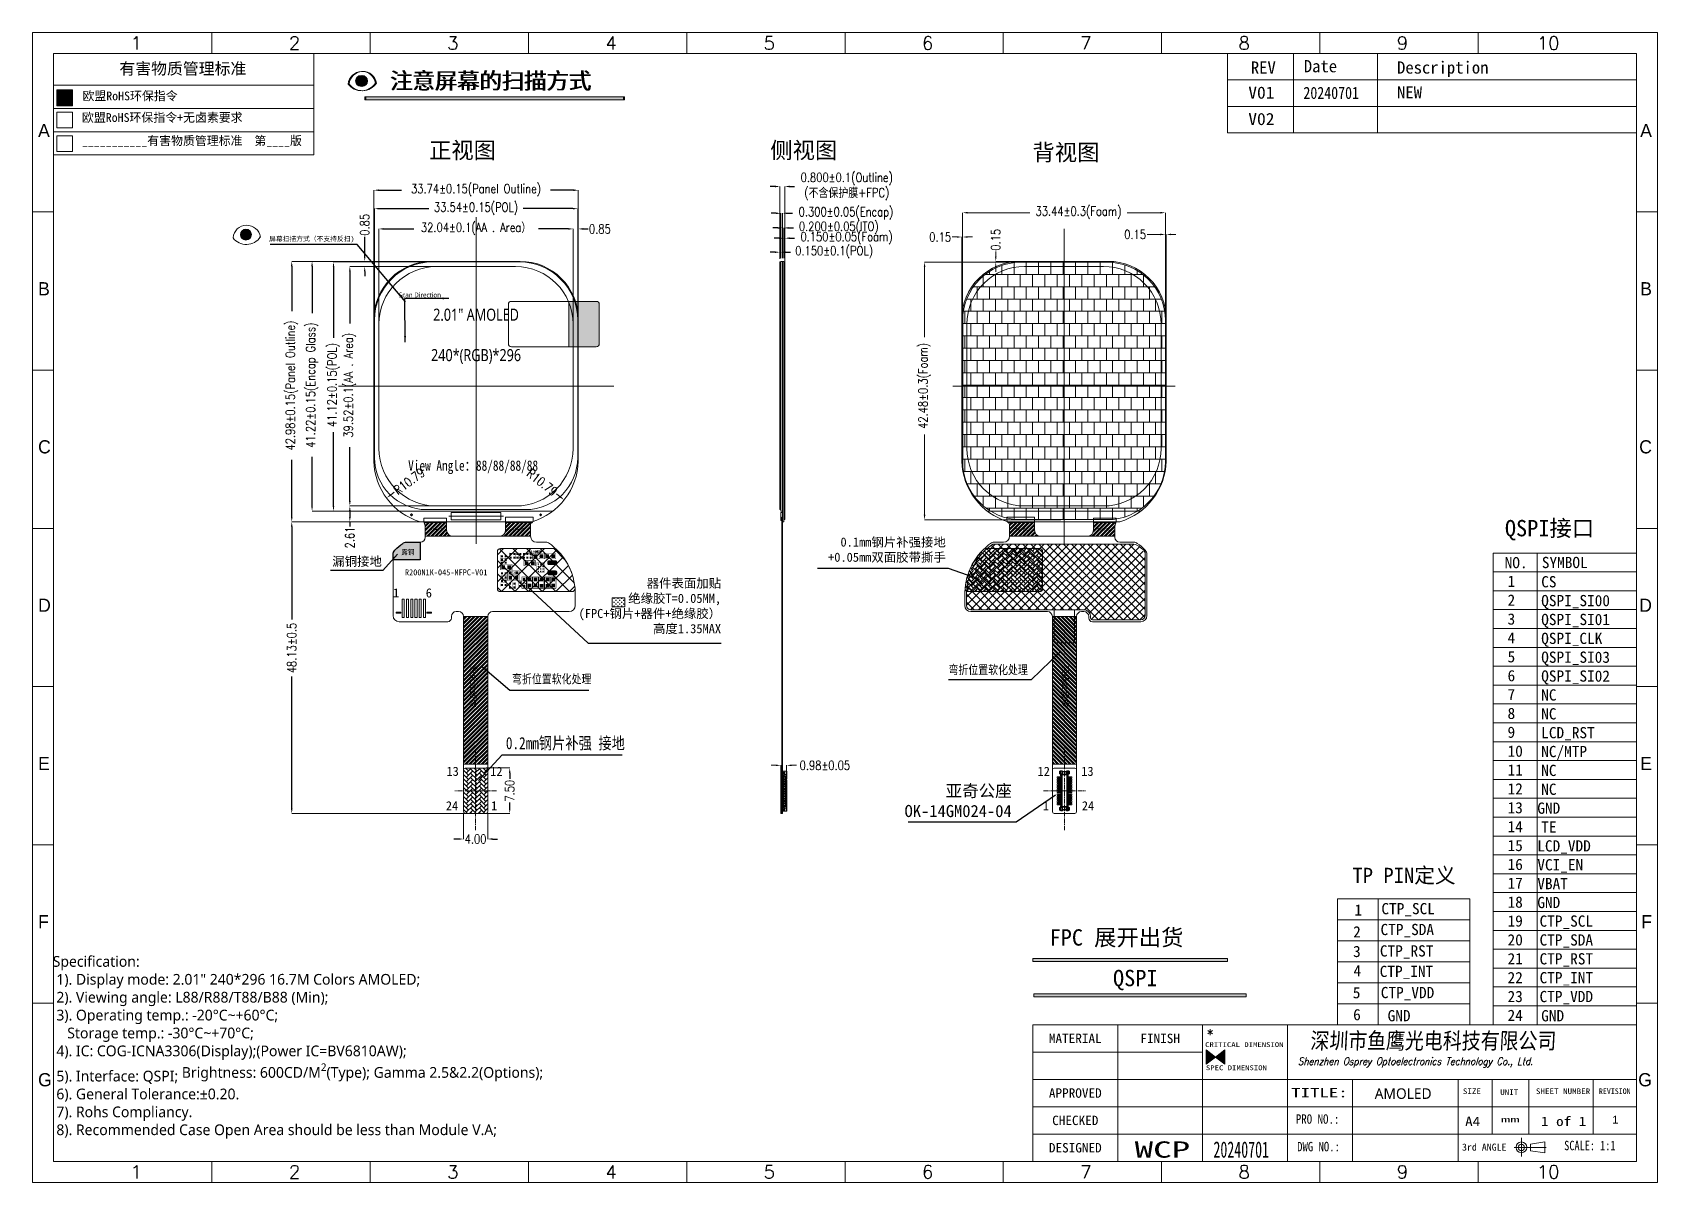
# Model space of a CAD drawing. Header units: millimetres. Extents: x 1167 to 2098, y -78 to 499.
# Drawn here: x 1536.8 to 1804.9, y 175.3 to 365 of the extents above; entities that cross this region are included whole.
import ezdxf
from ezdxf.enums import TextEntityAlignment as Align
from ezdxf.lldxf.tags import DXFTag

# ---------------------------------------------------------------- set-up
doc = ezdxf.new("R2010")
doc.units = ezdxf.units.MM
doc.linetypes.add('CENTER2', pattern=[1.125, 0.75, -0.125, 0.125, -0.125])
doc.layers.get('0').update_dxf_attribs({"lineweight": 5})
doc.layers.get('Defpoints').update_dxf_attribs({"lineweight": 5})
for name, color, linetype, lineweight in [('COF-IC', 2, 'Continuous', 5), ('DIM', 3, 'Continuous', 5), ('Encap', 210, 'Continuous', 5), ('FPC', 50, 'Continuous', 5), ('ITO', 2, 'Continuous', 5), ('MFPC', 50, 'Continuous', 5), ('POL', 202, 'Continuous', 5), ('TAPE', 90, 'Continuous', 5), ('TAPE-Form', 32, 'Continuous', 5), ('图框', 7, 'Continuous', 5), ('图框 @ 1', 7, 'Continuous', 5)]:
    doc.layers.add(name, color=color, linetype=linetype, lineweight=lineweight)
for name, color, linetype in [('TOPLAYER', 1, 'Continuous'), ('TOPOVERLAY', 2, 'Continuous'), ('TOPPASTE', 8, 'Continuous'), ('TOPSOLDER', 216, 'Continuous')]:
    doc.layers.add(name, color=color, linetype=linetype)
doc.styles.add('RD', font='ROMAND.shx', dxfattribs={"width": 0.8})
doc.styles.get("Standard").update_dxf_attribs({"font": 'txt', "bigfont": 'gbcbig.shx'})
doc.styles.add('STYLE1', font='', dxfattribs={"width": 0.9})
doc.styles.add('TEXTSTYLE_0', font='txt', dxfattribs={"width": 0.8})
doc.styles.add('ZI2.5', font='', dxfattribs={"height": 2.5})
doc.styles.add('宋', font='', dxfattribs={"height": 2})
doc.styles.add('宋体', font='')
doc.styles.add('样式 3', font='italict.shx', dxfattribs={"width": 0.85, "oblique": 3})
doc.styles.add('汉字', font='')
doc.styles.add('黑体', font='simhei.ttf')
doc.styles.get('STYLE1').set_extended_font_data('SimSun')
doc.styles.get('ZI2.5').set_extended_font_data('SimSun')
doc.styles.get('宋').set_extended_font_data('SimSun')
doc.styles.get('宋体').set_extended_font_data('SimSun')
doc.styles.get('汉字').set_extended_font_data('SimSun')
tags = doc.linetypes.add('CENTER', pattern=[0.6, 0.375, -0.075, 0.075, -0.075]).pattern_tags.tags
tags[10:11] = [DXFTag(74, 4), DXFTag(75, 0), DXFTag(340, '0'), DXFTag(46, 1.0), DXFTag(50, 0.0), DXFTag(44, 0.0), DXFTag(45, 0.0)]
tags[8:9] = [DXFTag(74, 4), DXFTag(75, 0), DXFTag(340, '0'), DXFTag(46, 1.0), DXFTag(50, 0.0), DXFTag(44, 0.0), DXFTag(45, 0.0)]
tags[6:7] = [DXFTag(74, 4), DXFTag(75, 0), DXFTag(340, '0'), DXFTag(46, 1.0), DXFTag(50, 0.0), DXFTag(44, 0.0), DXFTag(45, 0.0)]
tags[4:5] = [DXFTag(74, 4), DXFTag(75, 0), DXFTag(340, '0'), DXFTag(46, 1.0), DXFTag(50, 0.0), DXFTag(44, 0.0), DXFTag(45, 0.0)]
doc.dimstyles.new('DIM', dxfattribs={"dimtxt": 1.5, "dimasz": 0.8, "dimexe": 0, "dimexo": 0.5, "dimgap": 0.11, "dimtad": 0, "dimzin": 1, "dimdsep": 46, "dimtxsty": 'RD', "dimcen": 0, "dimclrd": 256, "dimclre": 256, "dimclrt": 256, "dimadec": 0, "dimazin": 0, "dimtm": 1e-09, "dimtfac": 1, "dimtofl": 0, "dimtmove": 0, "dimatfit": 3, "dimfxl": 1, "dimlwe": -1, "dimarcsym": 0})
pattern_1 = [(45, (239.0731, 0), (7e-17, 0.71842049), [1.524, -0.508]), (135, (239.4323, 0.3592), (7e-17, 0.71842049), [1.524, -0.508])]

msp = doc.modelspace()

# ---------------------------------------------------------------- texts
at = {"color": 7, "lineweight": 5, "true_color": 0xffffff, "style": '汉字'}
for p in [(1602.3513, 282.9198), (1615.9202, 282.9198), (1698.9405, 282.9198), (1712.5094, 282.9198)]:
    msp.add_text('单层弯折区', height=0.30139, dxfattribs=at).set_placement(p)
at = {"color": 1, "lineweight": 5, "style": 'ZI2.5'}
for s, p in [('1', (1754.9151, 219.2974)), ('2', (1754.709, 215.6919)), ('3', (1754.693, 212.4582)), ('4', (1754.767, 209.2719)), ('5', (1754.6455, 205.6501)), ('6', (1754.7062, 202.0354))]:
    msp.add_text(s, height=1.8533, dxfattribs=at).set_placement(p)
at = {"color": 152, "ltscale": 0.2, "true_color": 0x2776bb, "insert": (1609.9968, 314.912), "char_height": 2, "width": 22.558469, "attachment_point": 5, "style": 'RD'}
msp.add_mtext('{\\fMicrosoft YaHei|b0|i0|c134|p34;\\C1;2.01" AMOLED\\P\\P240*(RGB)*296}', dxfattribs=at)
at = {"color": 1, "lineweight": 5, "insert": (1598.7906, 294.4264), "char_height": 1.7125007, "width": 23.900173, "attachment_point": 1, "style": 'RD'}
msp.add_mtext('{\\fSimSun|b0|i0|c0|p2;View Angle\\fSimSun|b0|i0|c134|p2;：\\fSimSun|b0|i0|c0|p2;8\\fSimSun|b0|i0|c134|p2;8\\fSimSun|b0|i0|c0|p2;/8\\fSimSun|b0|i0|c134|p2;8\\fSimSun|b0|i0|c0|p2;/8\\fSimSun|b0|i0|c134|p2;8\\fSimSun|b0|i0|c0|p2;/8\\fSimSun|b0|i0|c134|p2;8}', dxfattribs=at)
at = {"layer": 'DIM', "color": 2, "lineweight": 5, "style": '汉字'}
msp.add_text('屏幕扫描方式（不支持反扫)', height=0.8, dxfattribs=at).set_placement((1575.852, 330.594))
at = {"layer": 'DIM', "color": 2, "lineweight": 5, "char_height": 2.700215, "width": 38.011804, "attachment_point": 1}
for insert in [(1593.9388, 358.4282), (1594.0965, 358.4282)]:
    msp.add_mtext('{\\fSimSun|b0|i0|c134|p2; 注意屏幕的扫描方式}', dxfattribs=dict(at, insert=insert))
at = {"layer": 'DIM', "color": 3, "attachment_point": 3, "style": '宋体'}
for s, insert, char_height, width in [('0.1mm钢片补强接地\\P+0.05mm双面胶带撕手', (1687.4987, 281.6958), 1.5, 24.670352), ('漏铜接地', (1594.4569, 278.5113), 1.5, 17.34726), ('器件表面加贴\\P绝缘胶T=0.05MM,\\P(FPC+钢片+器件+绝缘胶）\\P高度1.35MAX', (1650.4239, 274.9071), 1.5, 24.670352), ('{\\W0.8;\\C256;弯折位置软化处理}', (1701.0354, 260.6382), 1.5, 24.670352), ('{\\W0.8;\\C256;弯折位置软化处理}', (1629.0223, 259.1093), 1.5, 24.670352), ('亚奇公座OK-14GM024-04', (1698.3794, 240.8945), 2, 17.34726)]:
    msp.add_mtext(s, dxfattribs=dict(at, insert=insert, char_height=char_height, width=width))
at = {"layer": 'DIM', "color": 1, "char_height": 1.5, "width": 16.150407, "line_spacing_factor": 0.9, "style": '宋体'}
for s, insert, attachment_point in [('\\A1;1', (1597.3142, 273.3079), 3), ('\\A1;6', (1602.7196, 273.3079), 3), ('\\A1;13', (1607.1542, 243.8626), 3), ('\\A1;12', (1614.3637, 243.8626), 3), ('\\A1;12', (1702.6354, 243.8626), 1), ('\\A1;13', (1709.8449, 243.8626), 1), ('\\A1;24', (1607.0531, 238.1747), 3), ('\\A1;1', (1613.4877, 238.1747), 3), ('\\A1;1', (1703.5113, 238.1747), 1), ('\\A1;24', (1709.9459, 238.1747), 1)]:
    msp.add_mtext(s, dxfattribs=dict(at, insert=insert, attachment_point=attachment_point))
at = {"layer": 'DIM', "lineweight": 5, "insert": (1634.5447, 248.7646), "char_height": 2, "width": 23.336738, "attachment_point": 3, "style": 'RD'}
msp.add_mtext('{\\fSimSun|b0|i0|c134|p2;0.2mm钢片补强 接地}', dxfattribs=at)
at = {"layer": 'Encap', "color": 1, "lineweight": 5, "insert": (1604.2207, 321.3155), "char_height": 0.8, "width": 6.038253, "attachment_point": 9, "style": 'RD'}
msp.add_mtext('{\\fMicrosoft YaHei|b0|i0|c134|p34;Scan Direction}', dxfattribs=at)
at = {"layer": 'MFPC', "linetype": 'Continuous', "lineweight": 25, "style": 'STYLE1', "width": 0.9}
msp.add_text('露铜', height=0.84, dxfattribs=at).set_placement((1597.687, 278.8618))
at = {"layer": 'MFPC', "color": 1, "insert": (1620.7107, 279.5046), "char_height": 0.5, "width": 3.628975, "attachment_point": 3, "style": '宋体'}
msp.add_mtext('器件限\\P高1.2', dxfattribs=at)
at = {"layer": '图框', "linetype": 'Continuous', "lineweight": 5}
for s, height, style, width, p, p2 in [('V01', 2.00256, '汉字', 1.003536, (1737.4082, 354.1154), (1741.7194, 354.1154)), ('20240701', 2.00256, '汉字', 0.80001, (1746.4995, 354.0749), (1755.6644, 354.0749)), ('V02', 2.00256, '汉字', 1.003536, (1737.4082, 349.7625), (1741.7194, 349.7625)), ('MATERIAL', 1.55589, 'TEXTSTYLE_0', 0.763636, (1704.5053, 198.2601), (1713.2183, 198.2601)), ('FINISH', 1.55589, 'TEXTSTYLE_0', 0.84, (1719.5975, 198.2601), (1726.1322, 198.2601)), ('CRITICAL DIMENSION', 0.798172, 'TEXTSTYLE_0', 0.991837, (1730.2865, 197.6117), (1743.2169, 197.6117)), ('SPEC DIMENSION', 0.798172, 'TEXTSTYLE_0', 0.969231, (1730.4155, 193.7857), (1740.4724, 193.7857)), ('APPROVED', 1.55589, 'TEXTSTYLE_0', 0.7, (1704.5053, 189.2359), (1713.2183, 189.2359)), ('TITLE:', 1.55589, 'TEXTSTYLE_0', 1.281601, (1744.498, 189.3064), (1753.8034, 189.3064)), ('SIZE', 0.93353, 'TEXTSTYLE_0', 0.96, (1772.8009, 189.8438), (1775.7882, 189.8438)), ('UNIT', 0.93353, 'TEXTSTYLE_0', 0.96, (1778.9611, 189.6893), (1781.9484, 189.6893)), ('SHEET NUMBER', 0.933535, 'TEXTSTYLE_0', 0.822857, (1784.8559, 189.8438), (1793.8178, 189.8438)), ('REVISION', 0.93353, 'TEXTSTYLE_0', 0.763636, (1795.2577, 189.8438), (1800.4855, 189.8438)), ('CHECKED', 1.55589, 'TEXTSTYLE_0', 0.735, (1705.0499, 184.7238), (1712.6738, 184.7238)), ('PRO NO.:', 1.55589, 'TEXTSTYLE_0', 0.728598, (1745.2491, 184.9475), (1752.4287, 184.9475)), ('A4', 1.55589, 'TEXTSTYLE_0', 0.96, (1773.1807, 184.5654), (1775.6701, 184.5654)), ('mm', 0.93353, 'TEXTSTYLE_0', 2, (1779.0647, 185.1832), (1782.1765, 185.1832)), ('1', 1.5559, 'TEXTSTYLE_0', 2.4, (1785.6982, 184.5654), (1786.9429, 184.5654)), (' of ', 1.55589, 'TEXTSTYLE_0', 0.8, (1786.9429, 184.5654), (1791.9217, 184.5654)), ('1', 1.5559, 'TEXTSTYLE_0', 2.4, (1791.9217, 184.5654), (1793.1664, 184.5654)), ('DESIGNED', 1.55589, 'TEXTSTYLE_0', 0.763636, (1704.5053, 180.2117), (1713.2183, 180.2117)), ('WCP', 2.688, '宋', 1.589353, (1718.6574, 179.3514), (1727.8223, 179.3514)), ('20240701', 2.688, '宋', 0.596007, (1731.6581, 179.3514), (1740.823, 179.3514)), ('DWG NO.:', 1.55589, 'TEXTSTYLE_0', 0.6793, (1745.4704, 180.4044), (1752.5165, 180.4044)), ('   3rd ANGLE', 1.166918, 'TEXTSTYLE_0', 0.72, (1770.2123, 180.5107), (1780.0145, 180.5107))]:
    msp.add_text(s, height=height, dxfattribs=dict(at, style=style, width=width)).set_placement(p, p2, align=Align.FIT)
at = {"layer": '图框', "color": 3, "linetype": 'ByBlock', "style": 'ZI2.5'}
for s, p in [('NO.', (1779.7079, 276.6226)), ('SYMBOL', (1785.838, 276.6463))]:
    msp.add_text(s, height=1.85328, dxfattribs=at).set_placement(p)
at = {"layer": '图框', "color": 3, "lineweight": 5, "style": 'ZI2.5'}
for s, height, p in [('1', 1.8533, (1780.1811, 273.5506)), ('CS', 1.85328, (1785.7344, 273.4714)), ('2', 1.8533, (1780.1811, 270.436)), ('QSPI_SI00', 1.85328, (1785.7344, 270.3589)), ('3', 1.8533, (1780.1811, 267.3215)), ('QSPI_SI01', 1.85328, (1785.7344, 267.2454)), ('4', 1.8533, (1780.1811, 264.2069)), ('QSPI_CLK', 1.85328, (1785.7344, 264.1247)), ('5', 1.8533, (1780.1811, 261.0924)), ('QSPI_SI03', 1.85328, (1785.7344, 261.0184)), ('6', 1.8533, (1780.1811, 257.9779)), ('QSPI_SI02', 1.85328, (1785.7344, 257.9049)), ('7', 1.8533, (1780.1811, 254.8633)), ('NC', 1.85328, (1785.7344, 254.7914)), ('8', 1.8533, (1780.1811, 251.7488)), ('NC', 1.85328, (1785.7344, 251.6779)), ('9', 1.8533, (1780.1811, 248.6342)), ('LCD_RST', 1.85328, (1785.7344, 248.5644)), ('10', 1.85328, (1780.1811, 245.5197)), ('NC/MTP', 1.85328, (1785.7344, 245.4509)), ('11', 1.85328, (1780.1811, 242.4052)), ('NC', 1.85328, (1785.7344, 242.3374)), ('12', 1.85328, (1780.1811, 239.2906)), ('NC', 1.85328, (1785.7344, 239.2238)), ('13', 1.85328, (1780.1811, 236.1761)), ('GND', 1.85328, (1785.0901, 236.1052)), ('14', 1.85328, (1780.1811, 233.0615)), ('TE', 1.85328, (1785.7344, 232.9927)), ('15', 1.85328, (1780.1811, 229.947)), ('LCD_VDD', 1.85328, (1785.0901, 229.8782)), ('16', 1.85328, (1780.1811, 226.8325)), ('VCI_EN', 1.85328, (1785.0901, 226.7647)), ('17', 1.85328, (1780.1811, 223.7179)), ('VBAT', 1.85328, (1785.0901, 223.6511)), ('18', 1.85328, (1780.1811, 220.6034)), ('GND', 1.85328, (1785.0901, 220.5376)), ('19', 1.85328, (1780.1811, 217.4888)), ('20', 1.85328, (1780.1811, 214.3743)), ('21', 1.85328, (1780.1811, 211.2598)), ('22', 1.85328, (1780.1811, 208.1452)), ('23', 1.85328, (1780.1811, 205.0307)), ('24', 1.85328, (1780.1811, 201.9161))]:
    msp.add_text(s, height=height, dxfattribs=at).set_placement(p)
at = {"layer": '图框', "color": 1, "lineweight": 5, "style": 'ZI2.5'}
for s, p in [('CTP_SCL', (1759.3658, 219.5219)), ('CTP_SDA ', (1759.2244, 216.0788)), ('CTP_SCL', (1785.4607, 217.4685)), ('CTP_SDA ', (1785.4607, 214.355)), ('CTP_RST', (1759.1185, 212.5474)), ('CTP_RST', (1785.4607, 211.2415)), ('CTP_INT', (1759.0891, 209.169)), ('CTP_INT', (1785.4607, 208.128)), ('CTP_VDD', (1759.2658, 205.6729)), ('CTP_VDD', (1785.4607, 205.0145)), ('GND', (1760.3935, 201.8582)), ('GND', (1785.7344, 201.8473))]:
    msp.add_text(s, height=1.85328, dxfattribs=at).set_placement(p)
at = {"layer": '图框', "color": 7, "linetype": 'ByBlock', "lineweight": 5, "ltscale": 0.55}
for s, insert, char_height, width, attachment_point in [('1', (1552.9969, 364.3839), 2.1765, 3.704892, 1), ('2', (1579.1108, 364.3839), 2.1765, 3.704892, 1), ('3', (1605.2247, 364.3839), 2.1765, 3.704892, 1), ('4', (1631.3386, 364.3839), 2.1765, 3.704892, 1), ('5', (1657.4526, 364.3839), 2.1765, 3.704892, 1), ('6', (1683.5665, 364.3839), 2.1765, 3.704892, 1), ('7', (1709.6804, 364.3839), 2.1765, 3.704892, 1), ('8', (1735.7943, 364.3839), 2.1765, 3.704892, 1), ('9', (1761.9082, 364.3839), 2.1765, 3.704892, 1), ('10', (1788.7387, 364.3839), 2.17648, 3.704892, 3), ('{\\fSimSun|b0|i0|c134|p2;REV}', (1737.8294, 360.2579), 2.01526, 3.704892, 1), ('{\\fSimSun|b0|i0|c134|p2;Date}', (1746.5668, 360.4854), 2.01526, 3.704892, 1), ('{\\fSimSun|b0|i0|c134|p2;Description}', (1761.9499, 360.2695), 2.01526, 16.748539, 1), ('{\\f\uffd0ￂﾼﾚￃ\ufff7\ufff3w|b0|i0|c136|p54;A}', (1537.7342, 347.7741), 2.17648, 3.704892, 7), ('{\\f\uffd0ￂﾼﾚￃ\ufff7\ufff3w|b0|i0|c136|p54;A}', (1804.0013, 347.7741), 2.17648, 3.704892, 9), ('{\\f\uffd0ￂﾼﾚￃ\ufff7\ufff3w|b0|i0|c134|p54;B}', (1537.7342, 321.6602), 2.17648, 3.704892, 7), ('{\\f\uffd0ￂﾼﾚￃ\ufff7\ufff3w|b0|i0|c134|p54;B}', (1804.0013, 321.6602), 2.17648, 3.704892, 9), ('{\\f\uffd0ￂﾼﾚￃ\ufff7\ufff3w|b0|i0|c134|p54;C}', (1537.7342, 295.5463), 2.17648, 3.704892, 7), ('{\\f\uffd0ￂﾼﾚￃ\ufff7\ufff3w|b0|i0|c134|p54;C}', (1804.0013, 295.5463), 2.17648, 3.704892, 9), ('{\\f\uffd0ￂﾼﾚￃ\ufff7\ufff3w|b0|i0|c134|p54;D}', (1537.7342, 269.4324), 2.17648, 3.704892, 7), ('{\\f\uffd0ￂﾼﾚￃ\ufff7\ufff3w|b0|i0|c134|p54;D}', (1804.0013, 269.4324), 2.17648, 3.704892, 9), ('{\\f\uffd0ￂﾼﾚￃ\ufff7\ufff3w|b0|i0|c134|p54;E}', (1537.7342, 243.3184), 2.17648, 3.704892, 7), ('{\\f\uffd0ￂﾼﾚￃ\ufff7\ufff3w|b0|i0|c134|p54;E}', (1804.0013, 243.3184), 2.17648, 3.704892, 9), ('{\\f\uffd0ￂﾼﾚￃ\ufff7\ufff3w|b0|i0|c134|p54;F}', (1537.7342, 217.2045), 2.17648, 3.704892, 7), ('{\\f\uffd0ￂﾼﾚￃ\ufff7\ufff3w|b0|i0|c134|p54;F}', (1804.0013, 217.2045), 2.17648, 3.704892, 9), ('{\\f\uffd0ￂﾼﾚￃ\ufff7\ufff3w|b0|i0|c134|p54;G}', (1537.7342, 191.0906), 2.17648, 3.704892, 7), ('{\\f\uffd0ￂﾼﾚￃ\ufff7\ufff3w|b0|i0|c134|p54;G}', (1804.0013, 191.0906), 2.17648, 3.704892, 9), ('1', (1552.9969, 175.9071), 2.1765, 3.704892, 7), ('2', (1579.1108, 175.9071), 2.1765, 3.704892, 7), ('3', (1605.2247, 175.9071), 2.1765, 3.704892, 7), ('4', (1631.3386, 175.9071), 2.1765, 3.704892, 7), ('5', (1657.4526, 175.9071), 2.1765, 3.704892, 7), ('6', (1683.5665, 175.9071), 2.1765, 3.704892, 7), ('7', (1709.6804, 175.9071), 2.1765, 3.704892, 7), ('8', (1735.7943, 175.9071), 2.1765, 3.704892, 7), ('9', (1761.9082, 175.9071), 2.1765, 3.704892, 7), ('10', (1788.7387, 175.9071), 2.17648, 3.704892, 9)]:
    msp.add_mtext(s, dxfattribs=dict(at, insert=insert, char_height=char_height, width=width, attachment_point=attachment_point))
at = {"layer": '图框', "color": 1, "lineweight": 5, "attachment_point": 1}
for s, insert, char_height, width in [('{\\fSimSun|b1|i0|c134|p2;有害物质管理标准}', (1551.1448, 360.0397), 1.92, 23.150371), ('{\\fSimSun|b0|i0|c134|p2;欧盟RoHS环保指令}', (1545.0543, 355.2906), 1.44, 16.536279), ('{\\fSimSun|b0|i0|c134|p2;欧盟RoHS环保指令+无卤素要求}', (1544.974, 351.7272), 1.44, 28.485971), ('{\\fSimSun|b0|i0|c134|p2;___________有害物质管理标准  第____版}', (1544.974, 347.8952), 1.44, 38.128032), ('{\\fSimSun|b0|i0|c134|p2;正视图}', (1602.2392, 346.9602), 2.700215, 25.137581), ('{\\fSimSun|b0|i0|c134|p2;侧视图}', (1658.5454, 346.9602), 2.700215, 25.137581), ('{\\fSimSun|b0|i0|c134|p2;背视图}', (1701.7927, 346.6018), 2.700215, 25.137581), ('{\\fSimSun|b0|i0|c134|p54;QSPI接口}', (1779.745, 284.5914), 2.700215, 27.185504), ('{\\fSimSun|b0|i0|c134|p2; FPC 展开出货}', (1702.7875, 217.0462), 2.700215, 68.680505), ('{\\fSimSun|b0|i0|c134|p54;QSPI}', (1715.086, 210.3474), 2.700215, 27.185504)]:
    msp.add_mtext(s, dxfattribs=dict(at, insert=insert, char_height=char_height, width=width))
at = {"layer": '图框', "linetype": 'ByBlock', "lineweight": 5, "ltscale": 0.55, "insert": (1761.9531, 356.1702), "char_height": 2.01526, "width": 3.704892, "attachment_point": 1, "style": '汉字'}
msp.add_mtext('{\\fSimSun|b0|i0|c134|p2;NEW}', dxfattribs=at)
at = {"layer": '图框', "lineweight": 5, "attachment_point": 1}
for s, insert, char_height, width, style in [('\\pt0,7,10;R200N1K-045-MFPC-V01', (1598.2691, 276.4439), 1, 13.247396, '黑体'), ('{\\fSTXinwei|b0|i0|c134|p2;\\C6;深圳市鱼鹰光电科技有限公司}', (1747.6062, 199.9952), 2.691, 44.430847, '样式 3'), ('\\pxqj;{\\H0.83333x;Shenzhen Osprey Optoelectronics Technology Co., Ltd.}', (1745.5865, 195.8742), 1.48005, 52.347399, '样式 3'), ('{\\fMicrosoft YaHei|b0|i0|c134|p34;\\C3;AMOLED}', (1758.2609, 190.7948), 1.742598, 8.217496, '汉字'), ('SCALE: 1:1', (1789.5262, 182.1346), 1.55589, 21.248052, 'TEXTSTYLE_0')]:
    msp.add_mtext(s, dxfattribs=dict(at, insert=insert, char_height=char_height, width=width, style=style))
at = {"layer": '图框', "lineweight": 5, "char_height": 1, "width": 13.247396, "rotation": 90, "style": '黑体'}
for insert, attachment_point in [((1609.126, 253.6594), 1), ((1707.873, 253.6594), 7)]:
    msp.add_mtext('\\pt0,7,10;单层弯折区', dxfattribs=dict(at, insert=insert, attachment_point=attachment_point))
at = {"layer": '图框', "color": 3, "lineweight": 5, "insert": (1754.5865, 227.1932), "char_height": 2.5, "width": 23.420317, "attachment_point": 1, "style": 'ZI2.5'}
msp.add_mtext('TP PIN定义', dxfattribs=at)
at = {"layer": '图框', "color": 1, "linetype": 'Continuous', "lineweight": 5, "insert": (1730.4716, 200.5816), "char_height": 1.8162, "width": 2.745676, "attachment_point": 1}
msp.add_mtext('*', dxfattribs=at)
at = {"layer": '图框', "lineweight": 5, "insert": (1797.4587, 186.2667), "char_height": 1.306547, "width": 1.633289, "attachment_point": 1}
msp.add_mtext('{\\f@Arial Unicode MS|b0|i0|c0|p34;1}', dxfattribs=at)
at = {"layer": '图框 @ 1', "lineweight": 5, "insert": (1540.1507, 212.6225), "char_height": 1.7713771, "attachment_point": 1, "style": '汉字'}
msp.add_mtext('{\\fMicrosoft YaHei|b0|i0|c134|p34;\\C0;Specification:\\P 1). Display mode: 2.01" 240*296 16.7M Colors AMOLED;\\P 2). Viewing angle: L88/R88/T88/B88 (Min);\\P 3). Operating temp.: -20%%DC~+60%%DC; \\P    Storage temp.: -30%%DC~+70%%DC;\\P 4). IC: COG-ICNA3306(Display);(Power IC=BV6810AW);\\P 5). Interface: QSPI; \\A1;\\C255;Brightness: \\fMicrosoft YaHei|b0|i0|c0|p34;6\\fMicrosoft YaHei|b0|i0|c134|p34;00CD/M\\H0.7x;\\S2^ ;\\H1.429x;(Type); Gamma 2.5&2.2(Options);\\A0;\\C0;\\P 6). General Tolerance:%%P0.20.\\P 7). Rohs Compliancy.\\P 8). Recommended Case Open Area should be less than Module V.A;}', dxfattribs=at)

# ---------------------------------------------------------------- blocks, each defined once
blk = doc.blocks.new('*D44')
at = {"layer": 'Defpoints', "color": 0, "lineweight": 5}
for p in [(1579.59, 327.27), (1610, 327.27), (1610, 284.29)]:
    blk.add_point(p, dxfattribs=at)
at = {"layer": 'DIM'}
for p, q in [((1609.5, 327.27), (1579.59, 327.27)), ((1609.5, 284.29), (1579.59, 284.29))]:
    blk.add_line(p, q, dxfattribs=at)
at = {"layer": 'DIM', "lineweight": -2}
for p, q in [((1579.59, 326.47), (1579.59, 319.05)), ((1579.59, 285.09), (1579.59, 294.49))]:
    blk.add_line(p, q, dxfattribs=at)
at = {"layer": 'DIM', "lineweight": 5}
for points in [[(1579.45, 326.47), (1579.72, 326.47), (1579.59, 327.27)], [(1579.45, 285.09), (1579.72, 285.09), (1579.59, 284.29)]]:
    blk.add_solid(points, dxfattribs=at)
at = {"layer": 'DIM', "lineweight": 5, "insert": (1579.59, 306.77), "char_height": 1.5, "attachment_point": 5, "rotation": 90, "style": 'RD'}
blk.add_mtext('42.98±0.15(Panel Outline)', dxfattribs=at)
blk = doc.blocks.new('*D45')
at = {"layer": 'Defpoints', "color": 0, "lineweight": 5}
for p in [(1610, 327.27), (1582.94, 286.05), (1597.46, 286.05)]:
    blk.add_point(p, dxfattribs=at)
at = {"layer": 'DIM'}
for p, q in [((1609.5, 327.27), (1582.94, 327.27)), ((1596.96, 286.05), (1582.94, 286.05))]:
    blk.add_line(p, q, dxfattribs=at)
at = {"layer": 'DIM', "lineweight": -2}
for p, q in [((1582.94, 326.47), (1582.94, 318.7)), ((1582.94, 286.85), (1582.94, 294.99))]:
    blk.add_line(p, q, dxfattribs=at)
at = {"layer": 'DIM', "lineweight": 5}
for points in [[(1582.81, 326.47), (1583.07, 326.47), (1582.94, 327.27)], [(1582.81, 286.85), (1583.07, 286.85), (1582.94, 286.05)]]:
    blk.add_solid(points, dxfattribs=at)
at = {"layer": 'DIM', "lineweight": 5, "insert": (1582.94, 306.85), "char_height": 1.5, "attachment_point": 5, "rotation": 90, "style": 'RD'}
blk.add_mtext('41.22±0.15(Encap Glass)', dxfattribs=at)
blk = doc.blocks.new('*D46')
at = {"layer": 'Defpoints', "color": 0, "lineweight": 5}
for p in [(1586.48, 327.17), (1610, 327.17), (1610, 286.05)]:
    blk.add_point(p, dxfattribs=at)
at = {"layer": 'DIM'}
for p, q in [((1609.5, 327.17), (1586.48, 327.17)), ((1609.5, 286.05), (1586.48, 286.05))]:
    blk.add_line(p, q, dxfattribs=at)
at = {"layer": 'DIM', "lineweight": -2}
for p, q in [((1586.48, 326.37), (1586.48, 314.63)), ((1586.48, 286.85), (1586.48, 299.09))]:
    blk.add_line(p, q, dxfattribs=at)
at = {"layer": 'DIM', "lineweight": 5}
for points in [[(1586.35, 326.37), (1586.61, 326.37), (1586.48, 327.17)], [(1586.35, 286.85), (1586.61, 286.85), (1586.48, 286.05)]]:
    blk.add_solid(points, dxfattribs=at)
at = {"layer": 'DIM', "lineweight": 5, "insert": (1586.48, 306.86), "char_height": 1.5, "attachment_point": 5, "rotation": 90, "style": 'RD'}
blk.add_mtext('41.12±0.15(POL)', dxfattribs=at)
blk = doc.blocks.new('LCM-TAPE')
at = {"layer": 'TAPE', "lineweight": 5}
h = blk.add_hatch(color=2, dxfattribs=at)
h.dxf.hatch_style = 1
h.paths.add_polyline_path([(1321.5, -124.82), (1321.5, -132.32), (1326, -132.32, 0.414214), (1326.5, -131.82), (1326.5, -125.32, 0.414214), (1326, -124.82)])
at = {"layer": 'TAPE'}
for p, q in [((1311.5, -125.32), (1311.5, -131.82)), ((1321.5, -124.82), (1312, -124.82)), ((1312, -132.32), (1321.5, -132.32))]:
    blk.add_line(p, q, dxfattribs=at)
at = {"layer": 'TAPE', "color": 2, "lineweight": 5}
for p, q in [((1321.5, -132.32), (1321.5, -124.82)), ((1321.5, -124.82), (1326, -124.82)), ((1326.5, -131.82), (1326.5, -125.32)), ((1321.5, -132.32), (1326, -132.32))]:
    blk.add_line(p, q, dxfattribs=at)
at = {"layer": 'TAPE'}
for centre, start, end in [((1312, -125.32), 90, 180), ((1312, -131.82), 180, 270)]:
    blk.add_arc(centre, 0.5, start, end, dxfattribs=at)
at = {"layer": 'TAPE', "color": 2, "lineweight": 5}
for centre, start, end in [((1326, -125.32), 0, 90), ((1326, -131.82), 270, 0)]:
    blk.add_arc(centre, 0.5, start, end, dxfattribs=at)
blk = doc.blocks.new('*D47')
at = {"layer": 'Defpoints', "color": 0, "lineweight": 5}
for p in [(1626.02, 332.62), (1593.98, 306.66), (1626.02, 306.66)]:
    blk.add_point(p, dxfattribs=at)
at = {"layer": 'DIM'}
for p, q in [((1593.98, 307.16), (1593.98, 332.62)), ((1626.02, 307.16), (1626.02, 332.62))]:
    blk.add_line(p, q, dxfattribs=at)
at = {"layer": 'DIM', "lineweight": -2}
for p, q in [((1594.78, 332.62), (1599.71, 332.62)), ((1625.22, 332.62), (1620.28, 332.62))]:
    blk.add_line(p, q, dxfattribs=at)
at = {"layer": 'DIM', "lineweight": 5}
for points in [[(1594.78, 332.76), (1594.78, 332.49), (1593.98, 332.62)], [(1625.22, 332.76), (1625.22, 332.49), (1626.02, 332.62)]]:
    blk.add_solid(points, dxfattribs=at)
at = {"layer": 'DIM', "lineweight": 5, "insert": (1610, 332.62), "char_height": 1.5, "attachment_point": 5, "style": 'RD'}
blk.add_mtext('32.04±0.1(AA . Area）', dxfattribs=at)
blk = doc.blocks.new('*D48')
at = {"layer": 'Defpoints', "color": 0, "lineweight": 5}
for p in [(1626.77, 335.97), (1593.23, 306.66), (1626.77, 306.66)]:
    blk.add_point(p, dxfattribs=at)
at = {"layer": 'DIM'}
for p, q in [((1593.23, 307.16), (1593.23, 335.97)), ((1626.77, 307.16), (1626.77, 335.97))]:
    blk.add_line(p, q, dxfattribs=at)
at = {"layer": 'DIM', "lineweight": -2}
for p, q in [((1594.03, 335.97), (1602.23, 335.97)), ((1625.97, 335.97), (1617.77, 335.97))]:
    blk.add_line(p, q, dxfattribs=at)
at = {"layer": 'DIM', "lineweight": 5}
for points in [[(1594.03, 336.1), (1594.03, 335.83), (1593.23, 335.97)], [(1625.97, 336.1), (1625.97, 335.83), (1626.77, 335.97)]]:
    blk.add_solid(points, dxfattribs=at)
at = {"layer": 'DIM', "lineweight": 5, "insert": (1610, 335.97), "char_height": 1.5, "attachment_point": 5, "style": 'RD'}
blk.add_mtext('33.54±0.15(POL)', dxfattribs=at)
blk = doc.blocks.new('*D49')
at = {"layer": 'Defpoints', "color": 0, "lineweight": 5}
for p in [(1626.87, 339.01), (1593.13, 306.66), (1626.87, 306.66)]:
    blk.add_point(p, dxfattribs=at)
at = {"layer": 'DIM'}
for p, q in [((1593.13, 307.16), (1593.13, 339.01)), ((1626.87, 307.16), (1626.87, 339.01))]:
    blk.add_line(p, q, dxfattribs=at)
at = {"layer": 'DIM', "lineweight": -2}
for p, q in [((1593.93, 339.01), (1597.72, 339.01)), ((1626.07, 339.01), (1622.28, 339.01))]:
    blk.add_line(p, q, dxfattribs=at)
at = {"layer": 'DIM', "lineweight": 5}
for points in [[(1593.93, 339.15), (1593.93, 338.88), (1593.13, 339.01)], [(1626.07, 339.15), (1626.07, 338.88), (1626.87, 339.01)]]:
    blk.add_solid(points, dxfattribs=at)
at = {"layer": 'DIM', "lineweight": 5, "insert": (1610, 339.01), "char_height": 1.5, "attachment_point": 5, "style": 'RD'}
blk.add_mtext('33.74±0.15(Panel Outline)', dxfattribs=at)
blk = doc.blocks.new('*D50')
at = {"layer": 'Defpoints', "color": 0, "lineweight": 5}
for p in [(1591.63, 327.27), (1610, 327.27), (1610, 326.42)]:
    blk.add_point(p, dxfattribs=at)
at = {"layer": 'DIM', "lineweight": -2}
for p, q in [((1591.63, 328.07), (1591.63, 331.33)), ((1591.63, 325.62), (1591.63, 324.82))]:
    blk.add_line(p, q, dxfattribs=at)
at = {"layer": 'DIM'}
for p, q in [((1609.5, 327.27), (1591.63, 327.27)), ((1609.5, 326.42), (1591.63, 326.42))]:
    blk.add_line(p, q, dxfattribs=at)
at = {"layer": 'DIM', "lineweight": 5}
for points in [[(1591.5, 328.07), (1591.76, 328.07), (1591.63, 327.27)], [(1591.5, 325.62), (1591.76, 325.62), (1591.63, 326.42)]]:
    blk.add_solid(points, dxfattribs=at)
at = {"layer": 'DIM', "lineweight": 5, "insert": (1591.63, 333.3), "char_height": 1.5, "attachment_point": 5, "rotation": 90, "style": 'RD'}
blk.add_mtext('0.85', dxfattribs=at)
blk = doc.blocks.new('*D51')
at = {"layer": 'Defpoints', "color": 0, "lineweight": 5}
for p in [(1626.87, 332.62), (1626.02, 306.66), (1626.87, 306.66)]:
    blk.add_point(p, dxfattribs=at)
at = {"layer": 'DIM', "lineweight": -2}
for p, q in [((1625.22, 332.62), (1624.42, 332.62)), ((1627.67, 332.62), (1628.47, 332.62))]:
    blk.add_line(p, q, dxfattribs=at)
at = {"layer": 'DIM'}
for p, q in [((1626.02, 307.16), (1626.02, 332.62)), ((1626.87, 307.16), (1626.87, 332.62))]:
    blk.add_line(p, q, dxfattribs=at)
at = {"layer": 'DIM', "lineweight": 5}
for points in [[(1625.22, 332.76), (1625.22, 332.49), (1626.02, 332.62)], [(1627.67, 332.76), (1627.67, 332.49), (1626.87, 332.62)]]:
    blk.add_solid(points, dxfattribs=at)
at = {"layer": 'DIM', "lineweight": 5, "insert": (1630.43, 332.62), "char_height": 1.5, "attachment_point": 5, "style": 'RD'}
blk.add_mtext('0.85', dxfattribs=at)
blk = doc.blocks.new('*D52')
at = {"layer": 'Defpoints', "color": 0, "lineweight": 5}
for p in [(1610, 286.9), (1589.17, 284.29), (1610, 284.29)]:
    blk.add_point(p, dxfattribs=at)
at = {"layer": 'DIM'}
for p, q in [((1609.5, 286.9), (1589.17, 286.9)), ((1609.5, 284.29), (1589.17, 284.29))]:
    blk.add_line(p, q, dxfattribs=at)
at = {"layer": 'DIM', "lineweight": -2}
for p, q in [((1589.17, 286.1), (1589.17, 285.09)), ((1589.17, 284.29), (1589.17, 283.49))]:
    blk.add_line(p, q, dxfattribs=at)
at = {"layer": 'DIM', "lineweight": 5}
for points in [[(1589.04, 286.1), (1589.31, 286.1), (1589.17, 286.9)], [(1589.04, 285.09), (1589.31, 285.09), (1589.17, 284.29)]]:
    blk.add_solid(points, dxfattribs=at)
at = {"layer": 'DIM', "lineweight": 5, "insert": (1589.17, 281.7), "char_height": 1.5, "attachment_point": 5, "rotation": 90, "style": 'RD'}
blk.add_mtext('2.61', dxfattribs=at)
blk = doc.blocks.new('*D53')
at = {"layer": 'Defpoints', "color": 0, "lineweight": 5}
for p in [(1579.59, 284.29), (1610, 284.29), (1608.88, 236.16)]:
    blk.add_point(p, dxfattribs=at)
at = {"layer": 'DIM'}
for p, q in [((1609.5, 284.29), (1579.59, 284.29)), ((1608.38, 236.16), (1579.59, 236.16))]:
    blk.add_line(p, q, dxfattribs=at)
at = {"layer": 'DIM', "lineweight": -2}
for p, q in [((1579.59, 283.49), (1579.59, 268.17)), ((1579.59, 236.96), (1579.59, 258.75))]:
    blk.add_line(p, q, dxfattribs=at)
at = {"layer": 'DIM', "lineweight": 5}
for points in [[(1579.45, 283.49), (1579.72, 283.49), (1579.59, 284.29)], [(1579.45, 236.96), (1579.72, 236.96), (1579.59, 236.16)]]:
    blk.add_solid(points, dxfattribs=at)
at = {"layer": 'DIM', "lineweight": 5, "insert": (1579.59, 263.46), "char_height": 1.5, "attachment_point": 5, "rotation": 90, "style": 'RD'}
blk.add_mtext('48.13±0.5', dxfattribs=at)
blk = doc.blocks.new('*D54')
at = {"layer": 'Defpoints', "color": 0, "lineweight": 5}
for p in [(1610, 326.42), (1589.17, 286.9), (1610, 286.9)]:
    blk.add_point(p, dxfattribs=at)
at = {"layer": 'DIM'}
for p, q in [((1609.5, 326.42), (1589.17, 326.42)), ((1609.5, 286.9), (1589.17, 286.9))]:
    blk.add_line(p, q, dxfattribs=at)
at = {"layer": 'DIM', "lineweight": -2}
for p, q in [((1589.17, 325.62), (1589.17, 317.04)), ((1589.17, 287.7), (1589.17, 296.6))]:
    blk.add_line(p, q, dxfattribs=at)
at = {"layer": 'DIM', "lineweight": 5}
for points in [[(1589.04, 325.62), (1589.31, 325.62), (1589.17, 326.42)], [(1589.04, 287.7), (1589.31, 287.7), (1589.17, 286.9)]]:
    blk.add_solid(points, dxfattribs=at)
at = {"layer": 'DIM', "lineweight": 5, "insert": (1589.17, 306.82), "char_height": 1.5, "attachment_point": 5, "rotation": 90, "style": 'RD'}
blk.add_mtext('39.52±0.1(AA . Area)', dxfattribs=at)
blk = doc.blocks.new('*D56')
at = {"layer": 'Defpoints', "color": 0, "lineweight": 5}
for p in [(1660.93, 339.62), (1660.13, 327.17), (1660.93, 326.94)]:
    blk.add_point(p, dxfattribs=at)
at = {"layer": 'DIM', "lineweight": -2}
for p, q in [((1659.33, 339.62), (1658.53, 339.62)), ((1661.73, 339.62), (1662.53, 339.62))]:
    blk.add_line(p, q, dxfattribs=at)
at = {"layer": 'DIM'}
for p, q in [((1660.13, 327.67), (1660.13, 339.62)), ((1660.93, 327.44), (1660.93, 339.62))]:
    blk.add_line(p, q, dxfattribs=at)
at = {"layer": 'DIM', "lineweight": 5}
for points in [[(1659.33, 339.76), (1659.33, 339.49), (1660.13, 339.62)], [(1661.73, 339.76), (1661.73, 339.49), (1660.93, 339.62)]]:
    blk.add_solid(points, dxfattribs=at)
at = {"layer": 'DIM', "lineweight": 5, "insert": (1671.16, 339.62), "char_height": 1.5, "attachment_point": 5, "style": 'RD'}
blk.add_mtext('0.800±0.1(Outline)\\P({\\fSimHei|b0|i0|c134|p49;不含保护膜}+FPC)', dxfattribs=at)
blk = doc.blocks.new('*D57')
at = {"layer": 'Defpoints', "color": 0, "lineweight": 5}
for p in [(1660.58, 332.79), (1660.58, 327.27), (1660.78, 327.27)]:
    blk.add_point(p, dxfattribs=at)
at = {"layer": 'DIM', "lineweight": -2}
for p, q in [((1659.78, 332.79), (1658.98, 332.79)), ((1661.58, 332.79), (1662.38, 332.79))]:
    blk.add_line(p, q, dxfattribs=at)
at = {"layer": 'DIM'}
for p, q in [((1660.58, 327.77), (1660.58, 332.79)), ((1660.78, 327.77), (1660.78, 332.79))]:
    blk.add_line(p, q, dxfattribs=at)
at = {"layer": 'DIM', "lineweight": 5}
for points in [[(1659.78, 332.92), (1659.78, 332.65), (1660.58, 332.79)], [(1661.58, 332.92), (1661.58, 332.65), (1660.78, 332.79)]]:
    blk.add_solid(points, dxfattribs=at)
at = {"layer": 'DIM', "lineweight": 5, "insert": (1669.84, 332.79), "char_height": 1.5, "attachment_point": 5, "style": 'RD'}
blk.add_mtext('0.200±0.05(ITO)', dxfattribs=at)
blk = doc.blocks.new('*D58')
at = {"layer": 'Defpoints', "color": 0, "lineweight": 5}
for p in [(1660.13, 327.17), (1660.28, 328.78), (1660.28, 327.27)]:
    blk.add_point(p, dxfattribs=at)
at = {"layer": 'DIM', "lineweight": -2}
for p, q in [((1659.33, 328.78), (1658.53, 328.78)), ((1661.08, 328.78), (1661.88, 328.78))]:
    blk.add_line(p, q, dxfattribs=at)
at = {"layer": 'DIM'}
for p, q in [((1660.13, 327.67), (1660.13, 328.78)), ((1660.28, 327.77), (1660.28, 328.78))]:
    blk.add_line(p, q, dxfattribs=at)
at = {"layer": 'DIM', "lineweight": 5}
for points in [[(1659.33, 328.91), (1659.33, 328.65), (1660.13, 328.78)], [(1661.08, 328.91), (1661.08, 328.65), (1660.28, 328.78)]]:
    blk.add_solid(points, dxfattribs=at)
at = {"layer": 'DIM', "lineweight": 5, "insert": (1669.08, 328.78), "char_height": 1.5, "attachment_point": 5, "style": 'RD'}
blk.add_mtext('0.150±0.1(POL)', dxfattribs=at)
blk = doc.blocks.new('*D59')
at = {"layer": 'Defpoints', "color": 0, "lineweight": 5}
for p in [(1723.72, 335.3), (1690.28, 306.66), (1723.72, 306.66)]:
    blk.add_point(p, dxfattribs=at)
at = {"layer": 'DIM', "lineweight": 5}
for p, q in [((1690.28, 307.16), (1690.28, 335.3)), ((1691.08, 335.3), (1701.37, 335.3)), ((1722.92, 335.3), (1717.42, 335.3)), ((1723.72, 307.16), (1723.72, 335.3))]:
    blk.add_line(p, q, dxfattribs=at)
for points in [[(1691.08, 335.43), (1691.08, 335.16), (1690.28, 335.3)], [(1722.92, 335.43), (1722.92, 335.16), (1723.72, 335.3)]]:
    blk.add_solid(points, dxfattribs=at)
at = {"layer": 'DIM', "lineweight": 5, "insert": (1709.4, 335.3), "char_height": 1.5, "attachment_point": 5, "style": 'RD'}
blk.add_mtext('33.44±0.3(Foam)', dxfattribs=at)
blk = doc.blocks.new('*D60')
at = {"layer": 'Defpoints', "color": 0, "lineweight": 5}
for p in [(1707, 327.12), (1684, 284.64), (1707, 284.64)]:
    blk.add_point(p, dxfattribs=at)
at = {"layer": 'DIM', "lineweight": 5}
for p, q in [((1706.5, 327.12), (1684, 327.12)), ((1684, 326.32), (1684, 314.74)), ((1684, 285.44), (1684, 298.69)), ((1706.5, 284.64), (1684, 284.64))]:
    blk.add_line(p, q, dxfattribs=at)
for points in [[(1683.86, 326.32), (1684.13, 326.32), (1684, 327.12)], [(1683.86, 285.44), (1684.13, 285.44), (1684, 284.64)]]:
    blk.add_solid(points, dxfattribs=at)
at = {"layer": 'DIM', "lineweight": 5, "insert": (1684, 306.72), "char_height": 1.5, "attachment_point": 5, "rotation": 90, "style": 'RD'}
blk.add_mtext('42.48±0.3(Foam)', dxfattribs=at)
blk = doc.blocks.new('*D61')
at = {"layer": 'Defpoints', "color": 0, "lineweight": 5}
for p in [(1660.93, 331.09), (1660.78, 327.27), (1660.93, 323.1)]:
    blk.add_point(p, dxfattribs=at)
at = {"layer": 'DIM', "lineweight": -2}
for p, q in [((1659.98, 331.09), (1659.18, 331.09)), ((1661.73, 331.09), (1662.53, 331.09))]:
    blk.add_line(p, q, dxfattribs=at)
at = {"layer": 'DIM'}
for p, q in [((1660.78, 327.77), (1660.78, 331.09)), ((1660.93, 323.6), (1660.93, 331.09))]:
    blk.add_line(p, q, dxfattribs=at)
at = {"layer": 'DIM', "lineweight": 5}
for points in [[(1659.98, 331.23), (1659.98, 330.96), (1660.78, 331.09)], [(1661.73, 331.23), (1661.73, 330.96), (1660.93, 331.09)]]:
    blk.add_solid(points, dxfattribs=at)
at = {"layer": 'DIM', "lineweight": 5, "insert": (1671.13, 331.09), "char_height": 1.5, "attachment_point": 5, "style": 'RD'}
blk.add_mtext('0.150±0.05(Foam)', dxfattribs=at)
blk = doc.blocks.new('*D62')
at = {"layer": 'Defpoints', "color": 0, "lineweight": 5}
for p in [(1660.28, 335.2), (1660.28, 327.27), (1660.58, 327.27)]:
    blk.add_point(p, dxfattribs=at)
at = {"layer": 'DIM', "lineweight": -2}
for p, q in [((1659.48, 335.2), (1658.68, 335.2)), ((1661.38, 335.2), (1662.18, 335.2))]:
    blk.add_line(p, q, dxfattribs=at)
at = {"layer": 'DIM'}
for p, q in [((1660.28, 327.77), (1660.28, 335.2)), ((1660.58, 327.77), (1660.58, 335.2))]:
    blk.add_line(p, q, dxfattribs=at)
at = {"layer": 'DIM', "lineweight": 5}
for points in [[(1659.48, 335.34), (1659.48, 335.07), (1660.28, 335.2)], [(1661.38, 335.34), (1661.38, 335.07), (1660.58, 335.2)]]:
    blk.add_solid(points, dxfattribs=at)
at = {"layer": 'DIM', "lineweight": 5, "insert": (1671.04, 335.2), "char_height": 1.5, "attachment_point": 5, "style": 'RD'}
blk.add_mtext('0.300±0.05(Encap)', dxfattribs=at)
blk = doc.blocks.new('*D63')
at = {"layer": 'Defpoints', "color": 0, "lineweight": 5}
for p in [(1723.72, 331.71), (1723.72, 306.66), (1723.87, 306.66)]:
    blk.add_point(p, dxfattribs=at)
at = {"layer": 'DIM', "lineweight": 5}
for p, q in [((1722.92, 331.71), (1720.7, 331.71)), ((1723.72, 307.16), (1723.72, 331.71)), ((1723.87, 307.16), (1723.87, 331.71)), ((1724.67, 331.71), (1725.47, 331.71))]:
    blk.add_line(p, q, dxfattribs=at)
for points in [[(1722.92, 331.84), (1722.92, 331.58), (1723.72, 331.71)], [(1724.67, 331.84), (1724.67, 331.58), (1723.87, 331.71)]]:
    blk.add_solid(points, dxfattribs=at)
at = {"layer": 'DIM', "lineweight": 5, "insert": (1718.73, 331.71), "char_height": 1.5, "attachment_point": 5, "style": 'RD'}
blk.add_mtext('0.15', dxfattribs=at)
blk = doc.blocks.new('*D64')
at = {"layer": 'Defpoints', "color": 0, "lineweight": 5}
for p in [(1690.13, 331.29), (1690.13, 306.66), (1690.28, 306.66)]:
    blk.add_point(p, dxfattribs=at)
at = {"layer": 'DIM', "lineweight": 5}
for p, q in [((1689.33, 331.29), (1688.53, 331.29)), ((1690.13, 307.16), (1690.13, 331.29)), ((1690.28, 307.16), (1690.28, 331.29)), ((1691.08, 331.29), (1691.88, 331.29))]:
    blk.add_line(p, q, dxfattribs=at)
for points in [[(1689.33, 331.42), (1689.33, 331.16), (1690.13, 331.29)], [(1691.08, 331.42), (1691.08, 331.16), (1690.28, 331.29)]]:
    blk.add_solid(points, dxfattribs=at)
at = {"layer": 'DIM', "lineweight": 5, "insert": (1686.57, 331.29), "char_height": 1.5, "attachment_point": 5, "style": 'RD'}
blk.add_mtext('0.15', dxfattribs=at)
blk = doc.blocks.new('*D65')
at = {"layer": 'Defpoints', "color": 0, "lineweight": 5}
for p in [(1695.74, 327.27), (1707, 327.27), (1707, 327.12)]:
    blk.add_point(p, dxfattribs=at)
at = {"layer": 'DIM', "lineweight": 5}
for p, q in [((1695.74, 328.07), (1695.74, 328.87)), ((1706.5, 327.27), (1695.74, 327.27)), ((1706.5, 327.12), (1695.74, 327.12)), ((1695.74, 326.32), (1695.74, 325.52))]:
    blk.add_line(p, q, dxfattribs=at)
for points in [[(1695.61, 328.07), (1695.88, 328.07), (1695.74, 327.27)], [(1695.61, 326.32), (1695.88, 326.32), (1695.74, 327.12)]]:
    blk.add_solid(points, dxfattribs=at)
at = {"layer": 'DIM', "lineweight": 5, "insert": (1695.74, 330.83), "char_height": 1.5, "attachment_point": 5, "rotation": 90, "style": 'RD'}
blk.add_mtext('0.15', dxfattribs=at)
blk = doc.blocks.new('R200N1K-001-PNL-V01-B')
at = {"layer": 'COF-IC', "lineweight": 5}
for p, q in [((427.11, 268.55), (426.81, 268.55)), ((426.81, 268.55), (426.81, 267.26)), ((426.81, 267.26), (427.11, 267.26))]:
    blk.add_line(p, q, dxfattribs=at)
at = {"layer": 'Encap', "lineweight": 5}
for p, q in [((427.11, 310.02), (426.81, 310.02)), ((426.81, 310.02), (426.81, 268.8)), ((426.81, 268.8), (427.11, 268.8))]:
    blk.add_line(p, q, dxfattribs=at)
at = {"layer": 'ITO', "lineweight": 5}
for p, q in [((427.31, 310.02), (427.11, 310.02)), ((427.11, 310.02), (427.11, 267.04)), ((427.31, 267.04), (427.31, 310.02)), ((427.11, 267.04), (427.31, 267.04))]:
    blk.add_line(p, q, dxfattribs=at)
blk = doc.blocks.new('R200N1K-001-PNLA-V01-B')
at = {"layer": 'POL', "color": 200, "lineweight": 5}
for p, q in [((678.34, 309.75), (678.19, 309.75)), ((678.19, 309.75), (678.19, 268.88)), ((678.34, 268.88), (678.19, 268.88))]:
    blk.add_line(p, q, dxfattribs=at)
at = {"layer": 'ITO', "lineweight": 5}
blk.add_blockref('R200N1K-001-PNL-V01-B', (251.53, -0.17), dxfattribs=at)
blk = doc.blocks.new('R200N1K-001-PNL-V01-C')
at = {"layer": 'Encap', "lineweight": 0}
blk.add_lwpolyline([(483.75, 268.63), (458.45, 268.63)], dxfattribs=at)
at = {"layer": 'ITO', "color": 1, "linetype": 'CENTER', "lineweight": 5}
for points in [[(471.1, 315.24), (471.1, 263.23)], [(489.45, 289.24), (452.75, 289.24)]]:
    blk.add_lwpolyline(points, dxfattribs=at)
at = {"layer": 'ITO', "color": 2, "lineweight": 5}
blk.add_lwpolyline([(487.97, 276.87, -0.321652), (480.33, 266.87), (461.87, 266.87, -0.321652), (454.23, 276.87), (454.23, 300.25, -0.414214), (463.83, 309.85), (478.37, 309.85, -0.414214), (487.97, 300.25)], format="xyb", close=True, dxfattribs=at)
at = {"layer": 'ITO', "color": 1, "linetype": 'CENTER', "lineweight": 0}
blk.add_lwpolyline([(477.62, 309, -0.414214), (487.12, 299.5), (487.12, 278.98, -0.414214), (477.62, 269.48), (464.58, 269.48, -0.414214), (455.08, 278.98), (455.08, 299.5, -0.414214), (464.58, 309)], format="xyb", close=True, dxfattribs=at)
blk = doc.blocks.new('R200N1K-001-Form-V01-A')
at = {"layer": 'TAPE-Form', "lineweight": 5}
h = blk.add_hatch(dxfattribs=at)
h.set_pattern_fill('AR-B88', color=32, scale=0.01)
h.paths.add_polyline_path([(892.69, 301.16, 0.414214), (883.09, 310.76), (868.85, 310.76, 0.414214), (859.25, 301.16), (859.25, 277.89, 0.414214), (868.85, 268.29), (883.09, 268.29, 0.414214), (892.69, 277.89)])
at = {"layer": 'TAPE-Form', "color": 32, "lineweight": 5}
for p, q in [((868.85, 310.76), (883.09, 310.76)), ((859.25, 277.89), (859.25, 301.16)), ((892.69, 277.89), (892.69, 301.16)), ((868.85, 268.29), (883.09, 268.29))]:
    blk.add_line(p, q, dxfattribs=at)
for centre, start, end in [((868.85, 301.16), 90, 180), ((883.09, 301.16), 0, 90), ((868.85, 277.89), 180, 270), ((883.09, 277.89), 270, 0)]:
    blk.add_arc(centre, 9.6, start, end, dxfattribs=at)
blk = doc.blocks.new('R200N1K-001-Form-V01-B')
at = {"layer": 'TAPE-Form', "lineweight": 5}
for p, q in [((912.75, 310.76), (912.75, 268.29)), ((912.9, 310.76), (912.75, 310.76)), ((912.9, 268.29), (912.9, 310.76)), ((912.75, 268.29), (912.9, 268.29))]:
    blk.add_line(p, q, dxfattribs=at)
blk = doc.blocks.new('*D94')
at = {"layer": 'Defpoints', "color": 0, "lineweight": 5}
for p in [(1611.14, 243.66), (1611.14, 236.16), (1615.55, 236.16)]:
    blk.add_point(p, dxfattribs=at)
at = {"layer": 'DIM'}
for p, q in [((1611.64, 243.66), (1615.55, 243.66)), ((1611.64, 236.16), (1615.55, 236.16))]:
    blk.add_line(p, q, dxfattribs=at)
at = {"layer": 'DIM', "lineweight": -2}
for p, q in [((1615.55, 242.86), (1615.55, 241.88)), ((1615.55, 236.96), (1615.55, 237.94))]:
    blk.add_line(p, q, dxfattribs=at)
at = {"layer": 'DIM', "lineweight": 5}
for points in [[(1615.42, 242.86), (1615.68, 242.86), (1615.55, 243.66)], [(1615.42, 236.96), (1615.68, 236.96), (1615.55, 236.16)]]:
    blk.add_solid(points, dxfattribs=at)
at = {"layer": 'DIM', "lineweight": 5, "insert": (1615.55, 239.91), "char_height": 1.5, "attachment_point": 5, "rotation": 90, "style": 'RD'}
blk.add_mtext('7.50', dxfattribs=at)
blk = doc.blocks.new('*D95')
at = {"layer": 'Defpoints', "color": 0, "lineweight": 5}
for p in [(1607.92, 236.76), (1611.92, 236.76), (1607.92, 231.94)]:
    blk.add_point(p, dxfattribs=at)
at = {"layer": 'DIM'}
for p, q in [((1607.92, 236.26), (1607.92, 231.94)), ((1611.92, 236.26), (1611.92, 231.94))]:
    blk.add_line(p, q, dxfattribs=at)
at = {"layer": 'DIM', "lineweight": -2}
for p, q in [((1607.12, 231.94), (1606.32, 231.94)), ((1612.72, 231.94), (1613.52, 231.94))]:
    blk.add_line(p, q, dxfattribs=at)
at = {"layer": 'DIM', "lineweight": 5}
for points in [[(1607.12, 232.07), (1607.12, 231.8), (1607.92, 231.94)], [(1612.72, 232.07), (1612.72, 231.8), (1611.92, 231.94)]]:
    blk.add_solid(points, dxfattribs=at)
at = {"layer": 'DIM', "lineweight": 5, "insert": (1609.92, 231.94), "char_height": 1.5, "attachment_point": 5, "style": 'RD'}
blk.add_mtext('4.00', dxfattribs=at)
blk = doc.blocks.new('*D66')
at = {"layer": 'Defpoints', "color": 0, "lineweight": 5, "transparency": 16777216}
for p in [(1422.17, 244.1), (1421.19, 240.92, 0), (1422.17, 240.92, 0)]:
    blk.add_point(p, dxfattribs=at)
at = {"layer": 'DIM', "linetype": 'ByBlock', "lineweight": 5, "transparency": 16777216}
for p, q in [((1420.39, 244.1), (1419.59, 244.1)), ((1421.19, 241.42), (1421.19, 244.1)), ((1422.17, 241.42), (1422.17, 244.1)), ((1422.97, 244.1), (1423.77, 244.1))]:
    blk.add_line(p, q, dxfattribs=at)
at = {"layer": 'DIM', "lineweight": 5, "transparency": 16777216}
for points in [[(1420.39, 244.23), (1420.39, 243.97), (1421.19, 244.1)], [(1422.97, 244.23), (1422.97, 243.97), (1422.17, 244.1)]]:
    blk.add_solid(points, dxfattribs=at)
at = {"layer": 'DIM', "lineweight": 5, "transparency": 16777216, "insert": (1428.48, 244.1), "char_height": 1.5, "attachment_point": 5, "style": 'RD'}
blk.add_mtext('0.98%%P0.05', dxfattribs=at)
blk = doc.blocks.new('OK-14GM024-04-B')
at = {"layer": 'FPC', "color": 7, "lineweight": 5}
for p, q in [((988.32, 153.21), (988.27, 153.16)), ((988.27, 152.41), (988.27, 153.16)), ((988.32, 152.41), (988.32, 153.21)), ((988.32, 153.21), (988.84, 153.21)), ((988.59, 152.61), (988.59, 153.21)), ((988.59, 153.03), (988.84, 153.03)), ((988.73, 152.79), (988.73, 153.03)), ((988.84, 153.21), (988.84, 152.61)), ((988.93, 153), (988.84, 153)), ((988.85, 153), (988.85, 152.82)), ((988.93, 152.82), (988.93, 153)), ((988.32, 152.71), (988.27, 152.72)), ((988.32, 152.61), (988.27, 152.62)), ((988.27, 152.23), (988.27, 152.41)), ((988.7, 152.41), (988.27, 152.41)), ((988.27, 151.99), (988.27, 152.23)), ((988.85, 152.23), (988.27, 152.23)), ((988.27, 151.99), (988.85, 151.99)), ((988.27, 151.59), (988.27, 151.83)), ((988.85, 151.83), (988.27, 151.83)), ((988.27, 151.43), (988.27, 151.59)), ((988.27, 151.59), (988.85, 151.59)), ((988.27, 151.19), (988.27, 151.43)), ((988.85, 151.43), (988.27, 151.43)), ((988.27, 151.03), (988.27, 151.19)), ((988.27, 151.19), (988.85, 151.19)), ((988.27, 150.79), (988.27, 151.03)), ((988.85, 151.03), (988.27, 151.03)), ((988.27, 150.63), (988.27, 150.79)), ((988.27, 150.79), (988.85, 150.79)), ((988.27, 150.39), (988.27, 150.63)), ((988.85, 150.63), (988.27, 150.63)), ((988.27, 150.23), (988.27, 150.39)), ((988.27, 150.39), (988.85, 150.39)), ((988.27, 149.99), (988.27, 150.23)), ((988.85, 150.23), (988.27, 150.23)), ((988.3, 152.41), (988.3, 152.23)), ((988.3, 151.83), (988.3, 151.99)), ((988.3, 151.43), (988.3, 151.59)), ((988.3, 151.03), (988.3, 151.19)), ((988.3, 150.63), (988.3, 150.79)), ((988.3, 150.23), (988.3, 150.39)), ((988.59, 152.71), (988.32, 152.71)), ((988.7, 152.61), (988.32, 152.61)), ((988.37, 152.41), (988.37, 152.23)), ((988.37, 151.83), (988.37, 151.99)), ((988.37, 151.43), (988.37, 151.59)), ((988.37, 151.03), (988.37, 151.19)), ((988.37, 150.63), (988.37, 150.79)), ((988.37, 150.23), (988.37, 150.39)), ((988.39, 152.41), (988.39, 152.23)), ((988.39, 151.99), (988.39, 152.23)), ((988.39, 151.99), (988.39, 151.83)), ((988.39, 151.59), (988.39, 151.83)), ((988.39, 151.43), (988.39, 151.59)), ((988.39, 151.19), (988.39, 151.43)), ((988.39, 151.03), (988.39, 151.19)), ((988.39, 150.79), (988.39, 151.03)), ((988.39, 150.63), (988.39, 150.79)), ((988.39, 150.39), (988.39, 150.63)), ((988.39, 150.23), (988.39, 150.39)), ((988.39, 149.99), (988.39, 150.23)), ((988.46, 151.99), (988.46, 152.23)), ((988.46, 151.59), (988.46, 151.83)), ((988.46, 151.19), (988.46, 151.43)), ((988.46, 150.79), (988.46, 151.03)), ((988.46, 150.39), (988.46, 150.63)), ((988.46, 149.99), (988.46, 150.23)), ((988.47, 151.99), (988.47, 152.23)), ((988.47, 151.59), (988.47, 151.83)), ((988.47, 151.19), (988.47, 151.43)), ((988.47, 150.79), (988.47, 151.03)), ((988.47, 150.39), (988.47, 150.63)), ((988.47, 149.99), (988.47, 150.23)), ((988.48, 151.99), (988.48, 152.23)), ((988.48, 151.59), (988.48, 151.83)), ((988.48, 151.19), (988.48, 151.43)), ((988.48, 150.79), (988.48, 151.03)), ((988.48, 150.39), (988.48, 150.63)), ((988.48, 149.99), (988.48, 150.23)), ((988.59, 152.79), (988.84, 152.79)), ((988.6, 152.23), (988.6, 152.39)), ((988.6, 152.39), (988.85, 152.39)), ((988.6, 152.35), (988.85, 152.35)), ((988.85, 152.27), (988.6, 152.27)), ((988.6, 151.83), (988.6, 151.99)), ((988.6, 151.95), (988.85, 151.95)), ((988.85, 151.87), (988.6, 151.87)), ((988.6, 151.43), (988.6, 151.59)), ((988.6, 151.55), (988.85, 151.55)), ((988.85, 151.47), (988.6, 151.47)), ((988.6, 151.03), (988.6, 151.19)), ((988.6, 151.15), (988.85, 151.15)), ((988.85, 151.07), (988.6, 151.07)), ((988.6, 150.63), (988.6, 150.79)), ((988.6, 150.75), (988.85, 150.75)), ((988.85, 150.67), (988.6, 150.67)), ((988.6, 150.23), (988.6, 150.39)), ((988.6, 150.35), (988.85, 150.35)), ((988.85, 150.27), (988.6, 150.27)), ((988.7, 152.41), (988.7, 152.61)), ((988.73, 152.23), (988.73, 151.99)), ((988.73, 151.83), (988.73, 151.59)), ((988.73, 151.43), (988.73, 151.19)), ((988.73, 151.03), (988.73, 150.79)), ((988.73, 150.63), (988.73, 150.39)), ((988.73, 150.23), (988.73, 149.99)), ((988.84, 152.82), (988.93, 152.82)), ((988.89, 152.71), (988.84, 152.71)), ((988.89, 152.61), (988.84, 152.61)), ((988.85, 147.21), (988.85, 152.61)), ((988.85, 152.2), (988.93, 152.2)), ((988.93, 152.02), (988.85, 152.02)), ((988.85, 151.8), (988.93, 151.8)), ((988.93, 151.62), (988.85, 151.62)), ((988.85, 151.4), (988.93, 151.4)), ((988.93, 151.22), (988.85, 151.22)), ((988.85, 151), (988.93, 151)), ((988.93, 150.82), (988.85, 150.82)), ((988.85, 150.6), (988.93, 150.6)), ((988.93, 150.42), (988.85, 150.42)), ((988.85, 150.2), (988.93, 150.2)), ((988.89, 152.2), (988.89, 152.71)), ((988.89, 152.02), (988.89, 151.8)), ((988.89, 152.02), (988.89, 151.8)), ((988.89, 151.62), (988.89, 151.4)), ((988.89, 151.22), (988.89, 151)), ((988.89, 150.82), (988.89, 150.6)), ((988.89, 150.42), (988.89, 150.2)), ((988.93, 152.02), (988.93, 152.2)), ((988.93, 151.62), (988.93, 151.8)), ((988.93, 151.22), (988.93, 151.4)), ((988.93, 150.82), (988.93, 151)), ((988.93, 150.42), (988.93, 150.6)), ((988.93, 150.02), (988.93, 150.2)), ((988.27, 149.83), (988.27, 149.99)), ((988.27, 149.99), (988.85, 149.99)), ((988.85, 149.83), (988.27, 149.83)), ((988.27, 149.59), (988.27, 149.83)), ((988.27, 149.59), (988.85, 149.59)), ((988.27, 149.43), (988.27, 149.59)), ((988.85, 149.43), (988.27, 149.43)), ((988.27, 149.19), (988.27, 149.43)), ((988.27, 149.19), (988.85, 149.19)), ((988.27, 149.03), (988.27, 149.19)), ((988.85, 149.03), (988.27, 149.03)), ((988.27, 148.79), (988.27, 149.03)), ((988.27, 148.79), (988.85, 148.79)), ((988.27, 148.63), (988.27, 148.79)), ((988.85, 148.63), (988.27, 148.63)), ((988.27, 148.39), (988.27, 148.63)), ((988.27, 148.39), (988.85, 148.39)), ((988.27, 148.23), (988.27, 148.39)), ((988.85, 148.23), (988.27, 148.23)), ((988.27, 147.99), (988.27, 148.23)), ((988.27, 147.99), (988.85, 147.99)), ((988.27, 147.83), (988.27, 147.99)), ((988.85, 147.83), (988.27, 147.83)), ((988.27, 147.59), (988.27, 147.83)), ((988.27, 147.59), (988.85, 147.59)), ((988.27, 147.41), (988.27, 147.59)), ((988.3, 149.83), (988.3, 149.99)), ((988.3, 149.43), (988.3, 149.59)), ((988.3, 149.03), (988.3, 149.19)), ((988.3, 148.63), (988.3, 148.79)), ((988.3, 148.23), (988.3, 148.39)), ((988.3, 147.83), (988.3, 147.99)), ((988.3, 147.59), (988.3, 147.41)), ((988.37, 149.83), (988.37, 149.99)), ((988.37, 149.43), (988.37, 149.59)), ((988.37, 149.03), (988.37, 149.19)), ((988.37, 148.63), (988.37, 148.79)), ((988.37, 148.23), (988.37, 148.39)), ((988.37, 147.83), (988.37, 147.99)), ((988.37, 147.59), (988.37, 147.41)), ((988.39, 149.83), (988.39, 149.99)), ((988.39, 149.59), (988.39, 149.83)), ((988.39, 149.43), (988.39, 149.59)), ((988.39, 149.19), (988.39, 149.43)), ((988.39, 149.03), (988.39, 149.19)), ((988.39, 148.79), (988.39, 149.03)), ((988.39, 148.63), (988.39, 148.79)), ((988.39, 148.39), (988.39, 148.63)), ((988.39, 148.23), (988.39, 148.39)), ((988.39, 147.99), (988.39, 148.23)), ((988.39, 147.83), (988.39, 147.99)), ((988.39, 147.83), (988.39, 147.59)), ((988.39, 147.59), (988.39, 147.41)), ((988.46, 149.59), (988.46, 149.83)), ((988.46, 149.19), (988.46, 149.43)), ((988.46, 148.79), (988.46, 149.03)), ((988.46, 148.39), (988.46, 148.63)), ((988.46, 147.99), (988.46, 148.23)), ((988.46, 147.83), (988.46, 147.59)), ((988.47, 149.59), (988.47, 149.83)), ((988.47, 149.19), (988.47, 149.43)), ((988.47, 148.79), (988.47, 149.03)), ((988.47, 148.39), (988.47, 148.63)), ((988.47, 147.99), (988.47, 148.23)), ((988.47, 147.83), (988.47, 147.59)), ((988.48, 149.59), (988.48, 149.83)), ((988.48, 149.19), (988.48, 149.43)), ((988.48, 148.79), (988.48, 149.03)), ((988.48, 148.39), (988.48, 148.63)), ((988.48, 147.99), (988.48, 148.23)), ((988.48, 147.83), (988.48, 147.59)), ((988.6, 149.83), (988.6, 149.99)), ((988.6, 149.95), (988.85, 149.95)), ((988.85, 149.87), (988.6, 149.87)), ((988.6, 149.43), (988.6, 149.59)), ((988.6, 149.55), (988.85, 149.55)), ((988.85, 149.47), (988.6, 149.47)), ((988.6, 149.03), (988.6, 149.19)), ((988.6, 149.15), (988.85, 149.15)), ((988.85, 149.07), (988.6, 149.07)), ((988.6, 148.63), (988.6, 148.79)), ((988.6, 148.75), (988.85, 148.75)), ((988.85, 148.67), (988.6, 148.67)), ((988.6, 148.23), (988.6, 148.39)), ((988.6, 148.35), (988.85, 148.35)), ((988.85, 148.27), (988.6, 148.27)), ((988.6, 147.83), (988.6, 147.99)), ((988.6, 147.43), (988.6, 147.59)), ((988.6, 147.55), (988.85, 147.55)), ((988.85, 147.47), (988.6, 147.47)), ((988.73, 149.83), (988.73, 149.59)), ((988.73, 149.43), (988.73, 149.19)), ((988.73, 149.03), (988.73, 148.79)), ((988.73, 148.63), (988.73, 148.39)), ((988.73, 148.23), (988.73, 147.99)), ((988.73, 147.59), (988.73, 147.83)), ((988.93, 150.02), (988.85, 150.02)), ((988.85, 149.8), (988.93, 149.8)), ((988.93, 149.62), (988.85, 149.62)), ((988.85, 149.4), (988.93, 149.4)), ((988.93, 149.22), (988.85, 149.22)), ((988.85, 149), (988.93, 149)), ((988.93, 148.82), (988.85, 148.82)), ((988.85, 148.6), (988.93, 148.6)), ((988.93, 148.42), (988.85, 148.42)), ((988.85, 148.2), (988.93, 148.2)), ((988.93, 148.02), (988.85, 148.02)), ((988.85, 147.8), (988.93, 147.8)), ((988.93, 147.62), (988.85, 147.62)), ((988.89, 150.02), (988.89, 149.8)), ((988.89, 149.62), (988.89, 149.4)), ((988.89, 149.22), (988.89, 149)), ((988.89, 148.82), (988.89, 148.6)), ((988.89, 148.42), (988.89, 148.2)), ((988.89, 148.02), (988.89, 147.8)), ((988.89, 147.11), (988.89, 147.62)), ((988.93, 149.62), (988.93, 149.8)), ((988.93, 149.22), (988.93, 149.4)), ((988.93, 148.82), (988.93, 149)), ((988.93, 148.42), (988.93, 148.6)), ((988.93, 148.02), (988.93, 148.2)), ((988.93, 147.8), (988.93, 147.62)), ((988.7, 147.41), (988.27, 147.41)), ((988.27, 146.66), (988.27, 147.41)), ((988.32, 147.21), (988.27, 147.19)), ((988.32, 147.11), (988.27, 147.09)), ((988.27, 146.66), (988.32, 146.61)), ((988.32, 146.61), (988.32, 147.41)), ((988.32, 147.21), (988.7, 147.21)), ((988.59, 147.11), (988.32, 147.11)), ((988.84, 146.61), (988.32, 146.61)), ((988.59, 146.61), (988.59, 147.21)), ((988.59, 147.03), (988.84, 147.03)), ((988.84, 146.79), (988.59, 146.79)), ((988.85, 147.43), (988.6, 147.43)), ((988.7, 147.21), (988.7, 147.41)), ((988.73, 146.79), (988.73, 147.03)), ((988.89, 147.21), (988.84, 147.21)), ((988.84, 146.61), (988.84, 147.21)), ((988.84, 147.11), (988.89, 147.11)), ((988.93, 147), (988.84, 147)), ((988.84, 146.82), (988.93, 146.82)), ((988.85, 147), (988.85, 146.82)), ((988.93, 146.82), (988.93, 147))]:
    blk.add_line(p, q, dxfattribs=at)
blk = doc.blocks.new('0402S_2')
at = {"layer": 'TOPLAYER'}
for points in [[(-0.248054, 0.305189), (-0.848053, 0.305189), (-0.248054, -0.29481), (-0.848053, -0.29481)], [(0.751944, 0.305189), (0.151945, 0.305189), (0.751944, -0.29481), (0.151945, -0.29481)]]:
    blk.add_solid(points, dxfattribs=at)
at = {"layer": 'TOPOVERLAY', "const_width": 0.08001}
for points in [[(-0.979853, 0.457589), (0.899747, 0.457589)], [(-0.979853, -0.431411), (-0.979853, 0.457589)], [(0.899747, -0.406011), (0.899747, 0.457589)], [(-0.979853, -0.431411), (0.874347, -0.431411)], [(0.874347, -0.431411), (0.899747, -0.406011)]]:
    blk.add_lwpolyline(points, dxfattribs=at)
at = {"layer": 'TOPOVERLAY', "const_width": 0.040005}
for points in [[(-0.999856, 0.457589, 1), (-0.959851, 0.457589, 1)], [(-0.999856, 0.457589, 1), (-0.959851, 0.457589, 1)], [(0.879744, 0.457589, 1), (0.919749, 0.457589, 1)], [(0.879744, 0.457589, 1), (0.919749, 0.457589, 1)], [(-0.999856, -0.431411, 1), (-0.959851, -0.431411, 1)], [(-0.999856, -0.431411, 1), (-0.959851, -0.431411, 1)], [(0.854344, -0.431411, 1), (0.894349, -0.431411, 1)], [(0.854344, -0.431411, 1), (0.894349, -0.431411, 1)], [(0.879744, -0.406011, 1), (0.919749, -0.406011, 1)], [(0.879744, -0.406011, 1), (0.919749, -0.406011, 1)]]:
    blk.add_lwpolyline(points, format="xyb", close=True, dxfattribs=at)
at = {"layer": 'TOPPASTE'}
for points in [[(-0.248054, 0.305189), (-0.848053, 0.305189), (-0.248054, -0.29481), (-0.848053, -0.29481)], [(0.751944, 0.305189), (0.151945, 0.305189), (0.751944, -0.29481), (0.151945, -0.29481)]]:
    blk.add_solid(points, dxfattribs=at)
at = {"layer": 'TOPSOLDER'}
for points in [[(-0.248054, 0.305189), (-0.848053, 0.305189), (-0.248054, -0.29481), (-0.848053, -0.29481)], [(0.751944, 0.305189), (0.151945, 0.305189), (0.751944, -0.29481), (0.151945, -0.29481)]]:
    blk.add_solid(points, dxfattribs=at)
blk = doc.blocks.new('0402S_3')
at = {"layer": 'TOPLAYER'}
for points in [[(-0.248054, 0.305189), (-0.848053, 0.305189), (-0.248054, -0.29481), (-0.848053, -0.29481)], [(0.751944, 0.305189), (0.151945, 0.305189), (0.751944, -0.29481), (0.151945, -0.29481)]]:
    blk.add_solid(points, dxfattribs=at)
at = {"layer": 'TOPOVERLAY', "const_width": 0.08001}
for points in [[(-0.979853, -0.431411), (-0.979853, 0.457589)], [(-0.979853, 0.457589), (0.899747, 0.457589)], [(0.899747, -0.406011), (0.899747, 0.457589)], [(-0.979853, -0.431411), (0.874347, -0.431411)], [(0.874347, -0.431411), (0.899747, -0.406011)]]:
    blk.add_lwpolyline(points, dxfattribs=at)
at = {"layer": 'TOPOVERLAY', "const_width": 0.040005}
for points in [[(-0.999856, 0.457589, 1), (-0.959851, 0.457589, 1)], [(-0.999856, 0.457589, 1), (-0.959851, 0.457589, 1)], [(0.879744, 0.457589, 1), (0.919749, 0.457589, 1)], [(0.879744, 0.457589, 1), (0.919749, 0.457589, 1)], [(-0.999856, -0.431411, 1), (-0.959851, -0.431411, 1)], [(-0.999856, -0.431411, 1), (-0.959851, -0.431411, 1)], [(0.854344, -0.431411, 1), (0.894349, -0.431411, 1)], [(0.854344, -0.431411, 1), (0.894349, -0.431411, 1)], [(0.879744, -0.406011, 1), (0.919749, -0.406011, 1)], [(0.879744, -0.406011, 1), (0.919749, -0.406011, 1)]]:
    blk.add_lwpolyline(points, format="xyb", close=True, dxfattribs=at)
at = {"layer": 'TOPPASTE'}
for points in [[(-0.248054, 0.305189), (-0.848053, 0.305189), (-0.248054, -0.29481), (-0.848053, -0.29481)], [(0.751944, 0.305189), (0.151945, 0.305189), (0.751944, -0.29481), (0.151945, -0.29481)]]:
    blk.add_solid(points, dxfattribs=at)
at = {"layer": 'TOPSOLDER'}
for points in [[(-0.248054, 0.305189), (-0.848053, 0.305189), (-0.248054, -0.29481), (-0.848053, -0.29481)], [(0.751944, 0.305189), (0.151945, 0.305189), (0.751944, -0.29481), (0.151945, -0.29481)]]:
    blk.add_solid(points, dxfattribs=at)
blk = doc.blocks.new('0201_4')
at = {"layer": 'TOPLAYER'}
for points in [[(0.164998, -0.165001), (0.164998, 0.165001), (-0.164998, -0.165001), (-0.164998, 0.165001)], [(0.764997, -0.165001), (0.764997, 0.165001), (0.435, -0.165001), (0.435, 0.165001)]]:
    blk.add_solid(points, dxfattribs=at)
at = {"layer": 'TOPOVERLAY', "const_width": 0.025001}
for points in [[(-0.23, -0.217), (-0.23, 0.225999)], [(-0.23, 0.225999), (-0.181, 0.225999)], [(-0.18, 0.225999), (0.836, 0.225999)], [(0.836, -0.217), (0.836, 0.225999)], [(-0.23, -0.217), (0.836, -0.217)]]:
    blk.add_lwpolyline(points, dxfattribs=at)
at = {"layer": 'TOPOVERLAY', "const_width": 0.012499}
for points in [[(-0.23625, 0.225999, 1), (-0.223749, 0.225999, 1)], [(-0.23625, 0.225999, 1), (-0.223749, 0.225999, 1)], [(-0.187251, 0.225999, 1), (-0.174749, 0.225999, 1)], [(-0.186251, 0.225999, 1), (-0.173749, 0.225999, 1)], [(0.829749, 0.225999, 1), (0.842251, 0.225999, 1)], [(0.829749, 0.225999, 1), (0.842251, 0.225999, 1)], [(-0.23625, -0.217, 1), (-0.223749, -0.217, 1)], [(-0.23625, -0.217, 1), (-0.223749, -0.217, 1)], [(0.829749, -0.217, 1), (0.842251, -0.217, 1)], [(0.829749, -0.217, 1), (0.842251, -0.217, 1)]]:
    blk.add_lwpolyline(points, format="xyb", close=True, dxfattribs=at)
at = {"layer": 'TOPPASTE'}
for points in [[(0.164998, -0.165001), (0.164998, 0.165001), (-0.164998, -0.165001), (-0.164998, 0.165001)], [(0.764997, -0.165001), (0.764997, 0.165001), (0.435, -0.165001), (0.435, 0.165001)]]:
    blk.add_solid(points, dxfattribs=at)
at = {"layer": 'TOPSOLDER'}
for points in [[(0.164998, -0.165001), (0.164998, 0.165001), (-0.164998, -0.165001), (-0.164998, 0.165001)], [(0.764997, -0.165001), (0.764997, 0.165001), (0.435, -0.165001), (0.435, 0.165001)]]:
    blk.add_solid(points, dxfattribs=at)
blk = doc.blocks.new('DIODE_SCHOTTKY_5')
at = {"layer": 'TOPLAYER'}
for points in [[(-0.249999, -0.224998), (0.249999, -0.224998), (-0.249999, 0.224998), (0.249999, 0.224998)], [(0.849998, -0.224998), (1.349997, -0.224998), (0.849998, 0.224998), (1.349997, 0.224998)]]:
    blk.add_solid(points, dxfattribs=at)
at = {"layer": 'TOPOVERLAY'}
for points, const_width in [([(-0.387835, 0.364609), (1.486865, 0.364609)], 0.08001), ([(-0.387835, 0.364609), (-0.387835, -0.37039)], 0.08001), ([(0.686186, -0.001069), (0.379265, -0.30799)], 0.05), ([(0.380865, 0.304251), (0.380865, -0.30639)], 0.05), ([(0.380865, 0.304251), (0.686186, -0.001069)], 0.05), ([(0.713064, 0.218011), (0.713064, -0.19479)], 0.05), ([(1.486865, 0.364609), (1.486865, -0.37039)], 0.08001), ([(-0.387835, -0.37039), (1.486865, -0.37039)], 0.08001)]:
    blk.add_lwpolyline(points, dxfattribs=dict(at, const_width=const_width))
for points, const_width in [([(-0.407838, 0.364609, 1), (-0.367833, 0.364609, 1)], 0.040005), ([(-0.407838, 0.364609, 1), (-0.367833, 0.364609, 1)], 0.040005), ([(0.368366, 0.304251, 1), (0.393365, 0.304251, 1)], 0.024999), ([(0.368366, 0.304251, 1), (0.393365, 0.304251, 1)], 0.024999), ([(0.673687, -0.001069, 1), (0.698685, -0.001069, 1)], 0.024999), ([(0.673687, -0.001069, 1), (0.698685, -0.001069, 1)], 0.024999), ([(0.700565, 0.218011, 1), (0.725564, 0.218011, 1)], 0.024999), ([(1.466863, 0.364609, 1), (1.506868, 0.364609, 1)], 0.040005), ([(1.466863, 0.364609, 1), (1.506868, 0.364609, 1)], 0.040005), ([(-0.407838, -0.37039, 1), (-0.367833, -0.37039, 1)], 0.040005), ([(-0.407838, -0.37039, 1), (-0.367833, -0.37039, 1)], 0.040005), ([(0.366766, -0.30799, 1), (0.391765, -0.30799, 1)], 0.024999), ([(0.368366, -0.30639, 1), (0.393365, -0.30639, 1)], 0.024999), ([(0.700565, -0.19479, 1), (0.725564, -0.19479, 1)], 0.024999), ([(1.466863, -0.37039, 1), (1.506868, -0.37039, 1)], 0.040005), ([(1.466863, -0.37039, 1), (1.506868, -0.37039, 1)], 0.040005)]:
    blk.add_lwpolyline(points, format="xyb", close=True, dxfattribs=dict(at, const_width=const_width))
at = {"layer": 'TOPPASTE'}
for points in [[(-0.249999, -0.224998), (0.249999, -0.224998), (-0.249999, 0.224998), (0.249999, 0.224998)], [(0.849998, -0.224998), (1.349997, -0.224998), (0.849998, 0.224998), (1.349997, 0.224998)]]:
    blk.add_solid(points, dxfattribs=at)
at = {"layer": 'TOPSOLDER'}
for points in [[(-0.249999, -0.224998), (0.249999, -0.224998), (-0.249999, 0.224998), (0.249999, 0.224998)], [(0.849998, -0.224998), (1.349997, -0.224998), (0.849998, 0.224998), (1.349997, 0.224998)]]:
    blk.add_solid(points, dxfattribs=at)
blk = doc.blocks.new('0402S_6')
at = {"layer": 'TOPLAYER'}
for points in [[(-0.248054, 0.305189), (-0.848053, 0.305189), (-0.248054, -0.29481), (-0.848053, -0.29481)], [(0.751944, 0.305189), (0.151945, 0.305189), (0.751944, -0.29481), (0.151945, -0.29481)]]:
    blk.add_solid(points, dxfattribs=at)
at = {"layer": 'TOPOVERLAY', "const_width": 0.08001}
for points in [[(-0.979853, -0.431411), (-0.979853, 0.457589)], [(-0.979853, 0.457589), (0.899747, 0.457589)], [(0.899747, -0.406011), (0.899747, 0.457589)], [(-0.979853, -0.431411), (0.874347, -0.431411)], [(0.874347, -0.431411), (0.899747, -0.406011)]]:
    blk.add_lwpolyline(points, dxfattribs=at)
at = {"layer": 'TOPOVERLAY', "const_width": 0.040005}
for points in [[(-0.999856, 0.457589, 1), (-0.959851, 0.457589, 1)], [(-0.999856, 0.457589, 1), (-0.959851, 0.457589, 1)], [(0.879744, 0.457589, 1), (0.919749, 0.457589, 1)], [(0.879744, 0.457589, 1), (0.919749, 0.457589, 1)], [(-0.999856, -0.431411, 1), (-0.959851, -0.431411, 1)], [(-0.999856, -0.431411, 1), (-0.959851, -0.431411, 1)], [(0.854344, -0.431411, 1), (0.894349, -0.431411, 1)], [(0.854344, -0.431411, 1), (0.894349, -0.431411, 1)], [(0.879744, -0.406011, 1), (0.919749, -0.406011, 1)], [(0.879744, -0.406011, 1), (0.919749, -0.406011, 1)]]:
    blk.add_lwpolyline(points, format="xyb", close=True, dxfattribs=at)
at = {"layer": 'TOPPASTE'}
for points in [[(-0.248054, 0.305189), (-0.848053, 0.305189), (-0.248054, -0.29481), (-0.848053, -0.29481)], [(0.751944, 0.305189), (0.151945, 0.305189), (0.751944, -0.29481), (0.151945, -0.29481)]]:
    blk.add_solid(points, dxfattribs=at)
at = {"layer": 'TOPSOLDER'}
for points in [[(-0.248054, 0.305189), (-0.848053, 0.305189), (-0.248054, -0.29481), (-0.848053, -0.29481)], [(0.751944, 0.305189), (0.151945, 0.305189), (0.751944, -0.29481), (0.151945, -0.29481)]]:
    blk.add_solid(points, dxfattribs=at)
blk = doc.blocks.new('0402S_7')
at = {"layer": 'TOPLAYER'}
for points in [[(-0.248054, 0.305189), (-0.848053, 0.305189), (-0.248054, -0.29481), (-0.848053, -0.29481)], [(0.751944, 0.305189), (0.151945, 0.305189), (0.751944, -0.29481), (0.151945, -0.29481)]]:
    blk.add_solid(points, dxfattribs=at)
at = {"layer": 'TOPOVERLAY', "const_width": 0.08001}
for points in [[(-0.979853, 0.457589), (0.899747, 0.457589)], [(-0.979853, 0.457589), (-0.979853, -0.431411)], [(0.899747, 0.457589), (0.899747, -0.406011)], [(-0.979853, -0.431411), (0.874347, -0.431411)], [(0.899747, -0.406011), (0.874347, -0.431411)]]:
    blk.add_lwpolyline(points, dxfattribs=at)
at = {"layer": 'TOPOVERLAY', "const_width": 0.040005}
for points in [[(-0.999856, 0.457589, 1), (-0.959851, 0.457589, 1)], [(-0.999856, 0.457589, 1), (-0.959851, 0.457589, 1)], [(0.879744, 0.457589, 1), (0.919749, 0.457589, 1)], [(0.879744, 0.457589, 1), (0.919749, 0.457589, 1)], [(-0.999856, -0.431411, 1), (-0.959851, -0.431411, 1)], [(-0.999856, -0.431411, 1), (-0.959851, -0.431411, 1)], [(0.854344, -0.431411, 1), (0.894349, -0.431411, 1)], [(0.854344, -0.431411, 1), (0.894349, -0.431411, 1)], [(0.879744, -0.406011, 1), (0.919749, -0.406011, 1)], [(0.879744, -0.406011, 1), (0.919749, -0.406011, 1)]]:
    blk.add_lwpolyline(points, format="xyb", close=True, dxfattribs=at)
at = {"layer": 'TOPPASTE'}
for points in [[(-0.248054, 0.305189), (-0.848053, 0.305189), (-0.248054, -0.29481), (-0.848053, -0.29481)], [(0.751944, 0.305189), (0.151945, 0.305189), (0.751944, -0.29481), (0.151945, -0.29481)]]:
    blk.add_solid(points, dxfattribs=at)
at = {"layer": 'TOPSOLDER'}
for points in [[(-0.248054, 0.305189), (-0.848053, 0.305189), (-0.248054, -0.29481), (-0.848053, -0.29481)], [(0.751944, 0.305189), (0.151945, 0.305189), (0.751944, -0.29481), (0.151945, -0.29481)]]:
    blk.add_solid(points, dxfattribs=at)
blk = doc.blocks.new('0402S_8')
at = {"layer": 'TOPLAYER'}
for points in [[(-0.248054, 0.305189), (-0.848053, 0.305189), (-0.248054, -0.29481), (-0.848053, -0.29481)], [(0.751944, 0.305189), (0.151945, 0.305189), (0.751944, -0.29481), (0.151945, -0.29481)]]:
    blk.add_solid(points, dxfattribs=at)
at = {"layer": 'TOPOVERLAY', "const_width": 0.08001}
for points in [[(0.899747, 0.457589), (-0.979853, 0.457589)], [(-0.979853, 0.457589), (-0.979853, -0.431411)], [(0.899747, 0.457589), (0.899747, -0.406011)], [(0.874347, -0.431411), (-0.979853, -0.431411)], [(0.899747, -0.406011), (0.874347, -0.431411)]]:
    blk.add_lwpolyline(points, dxfattribs=at)
at = {"layer": 'TOPOVERLAY', "const_width": 0.040005}
for points in [[(-0.999856, 0.457589, 1), (-0.959851, 0.457589, 1)], [(-0.999856, 0.457589, 1), (-0.959851, 0.457589, 1)], [(0.879744, 0.457589, 1), (0.919749, 0.457589, 1)], [(0.879744, 0.457589, 1), (0.919749, 0.457589, 1)], [(-0.999856, -0.431411, 1), (-0.959851, -0.431411, 1)], [(-0.999856, -0.431411, 1), (-0.959851, -0.431411, 1)], [(0.854344, -0.431411, 1), (0.894349, -0.431411, 1)], [(0.854344, -0.431411, 1), (0.894349, -0.431411, 1)], [(0.879744, -0.406011, 1), (0.919749, -0.406011, 1)], [(0.879744, -0.406011, 1), (0.919749, -0.406011, 1)]]:
    blk.add_lwpolyline(points, format="xyb", close=True, dxfattribs=at)
at = {"layer": 'TOPPASTE'}
for points in [[(-0.248054, 0.305189), (-0.848053, 0.305189), (-0.248054, -0.29481), (-0.848053, -0.29481)], [(0.751944, 0.305189), (0.151945, 0.305189), (0.751944, -0.29481), (0.151945, -0.29481)]]:
    blk.add_solid(points, dxfattribs=at)
at = {"layer": 'TOPSOLDER'}
for points in [[(-0.248054, 0.305189), (-0.848053, 0.305189), (-0.248054, -0.29481), (-0.848053, -0.29481)], [(0.751944, 0.305189), (0.151945, 0.305189), (0.751944, -0.29481), (0.151945, -0.29481)]]:
    blk.add_solid(points, dxfattribs=at)
blk = doc.blocks.new('0402S_9')
at = {"layer": 'TOPLAYER'}
for points in [[(-0.248054, 0.305189), (-0.848053, 0.305189), (-0.248054, -0.29481), (-0.848053, -0.29481)], [(0.751944, 0.305189), (0.151945, 0.305189), (0.751944, -0.29481), (0.151945, -0.29481)]]:
    blk.add_solid(points, dxfattribs=at)
at = {"layer": 'TOPOVERLAY', "const_width": 0.08001}
for points in [[(0.899747, 0.457589), (-0.979853, 0.457589)], [(-0.979853, 0.457589), (-0.979853, -0.431411)], [(0.899747, 0.457589), (0.899747, -0.406011)], [(0.874347, -0.431411), (-0.979853, -0.431411)], [(0.899747, -0.406011), (0.874347, -0.431411)]]:
    blk.add_lwpolyline(points, dxfattribs=at)
at = {"layer": 'TOPOVERLAY', "const_width": 0.040005}
for points in [[(-0.999856, 0.457589, 1), (-0.959851, 0.457589, 1)], [(-0.999856, 0.457589, 1), (-0.959851, 0.457589, 1)], [(0.879744, 0.457589, 1), (0.919749, 0.457589, 1)], [(0.879744, 0.457589, 1), (0.919749, 0.457589, 1)], [(-0.999856, -0.431411, 1), (-0.959851, -0.431411, 1)], [(-0.999856, -0.431411, 1), (-0.959851, -0.431411, 1)], [(0.854344, -0.431411, 1), (0.894349, -0.431411, 1)], [(0.854344, -0.431411, 1), (0.894349, -0.431411, 1)], [(0.879744, -0.406011, 1), (0.919749, -0.406011, 1)], [(0.879744, -0.406011, 1), (0.919749, -0.406011, 1)]]:
    blk.add_lwpolyline(points, format="xyb", close=True, dxfattribs=at)
at = {"layer": 'TOPPASTE'}
for points in [[(-0.248054, 0.305189), (-0.848053, 0.305189), (-0.248054, -0.29481), (-0.848053, -0.29481)], [(0.751944, 0.305189), (0.151945, 0.305189), (0.751944, -0.29481), (0.151945, -0.29481)]]:
    blk.add_solid(points, dxfattribs=at)
at = {"layer": 'TOPSOLDER'}
for points in [[(-0.248054, 0.305189), (-0.848053, 0.305189), (-0.248054, -0.29481), (-0.848053, -0.29481)], [(0.751944, 0.305189), (0.151945, 0.305189), (0.751944, -0.29481), (0.151945, -0.29481)]]:
    blk.add_solid(points, dxfattribs=at)
blk = doc.blocks.new('0402S_10')
at = {"layer": 'TOPLAYER'}
for points in [[(-0.248054, 0.305189), (-0.848053, 0.305189), (-0.248054, -0.29481), (-0.848053, -0.29481)], [(0.751944, 0.305189), (0.151945, 0.305189), (0.751944, -0.29481), (0.151945, -0.29481)]]:
    blk.add_solid(points, dxfattribs=at)
at = {"layer": 'TOPOVERLAY', "const_width": 0.08001}
for points in [[(0.899747, 0.457589), (-0.979853, 0.457589)], [(-0.979853, -0.431411), (-0.979853, 0.457589)], [(0.899747, -0.406011), (0.899747, 0.457589)], [(0.874347, -0.431411), (-0.979853, -0.431411)], [(0.874347, -0.431411), (0.899747, -0.406011)]]:
    blk.add_lwpolyline(points, dxfattribs=at)
at = {"layer": 'TOPOVERLAY', "const_width": 0.040005}
for points in [[(-0.999856, 0.457589, 1), (-0.959851, 0.457589, 1)], [(-0.999856, 0.457589, 1), (-0.959851, 0.457589, 1)], [(0.879744, 0.457589, 1), (0.919749, 0.457589, 1)], [(0.879744, 0.457589, 1), (0.919749, 0.457589, 1)], [(-0.999856, -0.431411, 1), (-0.959851, -0.431411, 1)], [(-0.999856, -0.431411, 1), (-0.959851, -0.431411, 1)], [(0.854344, -0.431411, 1), (0.894349, -0.431411, 1)], [(0.854344, -0.431411, 1), (0.894349, -0.431411, 1)], [(0.879744, -0.406011, 1), (0.919749, -0.406011, 1)], [(0.879744, -0.406011, 1), (0.919749, -0.406011, 1)]]:
    blk.add_lwpolyline(points, format="xyb", close=True, dxfattribs=at)
at = {"layer": 'TOPPASTE'}
for points in [[(-0.248054, 0.305189), (-0.848053, 0.305189), (-0.248054, -0.29481), (-0.848053, -0.29481)], [(0.751944, 0.305189), (0.151945, 0.305189), (0.751944, -0.29481), (0.151945, -0.29481)]]:
    blk.add_solid(points, dxfattribs=at)
at = {"layer": 'TOPSOLDER'}
for points in [[(-0.248054, 0.305189), (-0.848053, 0.305189), (-0.248054, -0.29481), (-0.848053, -0.29481)], [(0.751944, 0.305189), (0.151945, 0.305189), (0.751944, -0.29481), (0.151945, -0.29481)]]:
    blk.add_solid(points, dxfattribs=at)
blk = doc.blocks.new('BV6810_11')
at = {"layer": 'TOPLAYER', "const_width": 0.124998}
for points in [[(-0.062499, 0, 1), (0.062499, 0, 1)], [(0.3375, 0, 1), (0.462498, 0, 1)], [(0.737499, 0, 1), (0.862498, 0, 1)], [(-0.062499, -0.399999, 1), (0.062499, -0.399999, 1)], [(-0.062499, -0.799998, 1), (0.062499, -0.799998, 1)], [(-0.062499, -1.199998, 1), (0.062499, -1.199998, 1)], [(0.3375, -0.399999, 1), (0.462498, -0.399999, 1)], [(0.3375, -0.799998, 1), (0.462498, -0.799998, 1)], [(0.3375, -1.199998, 1), (0.462498, -1.199998, 1)], [(0.737499, -0.399999, 1), (0.862498, -0.399999, 1)], [(0.737499, -0.799998, 1), (0.862498, -0.799998, 1)], [(0.737499, -1.199998, 1), (0.862498, -1.199998, 1)]]:
    blk.add_lwpolyline(points, format="xyb", close=True, dxfattribs=at)
at = {"layer": 'TOPOVERLAY', "const_width": 0.05}
for points in [[(-0.149883, 0.219768), (-0.295044, 0.078753)], [(-0.295044, 0.078753), (-0.295044, -1.420231)], [(1.094956, 0.219768), (-0.149883, 0.219768)], [(1.094956, 0.219768), (1.094956, -1.420231)], [(1.094956, -1.420231), (-0.295044, -1.420231)]]:
    blk.add_lwpolyline(points, dxfattribs=at)
at = {"layer": 'TOPOVERLAY', "const_width": 0.024999}
for points in [[(-0.307543, 0.078753, 1), (-0.282545, 0.078753, 1)], [(-0.307543, 0.078753, 1), (-0.282545, 0.078753, 1)], [(-0.162382, 0.219768, 1), (-0.137384, 0.219768, 1)], [(-0.162382, 0.219768, 1), (-0.137384, 0.219768, 1)], [(1.082457, 0.219768, 1), (1.107455, 0.219768, 1)], [(1.082457, 0.219768, 1), (1.107455, 0.219768, 1)], [(-0.307543, -1.420231, 1), (-0.282545, -1.420231, 1)], [(-0.307543, -1.420231, 1), (-0.282545, -1.420231, 1)], [(1.082457, -1.420231, 1), (1.107455, -1.420231, 1)], [(1.082457, -1.420231, 1), (1.107455, -1.420231, 1)]]:
    blk.add_lwpolyline(points, format="xyb", close=True, dxfattribs=at)
at = {"layer": 'TOPPASTE', "const_width": 0.124998}
for points in [[(-0.062499, 0, 1), (0.062499, 0, 1)], [(0.3375, 0, 1), (0.462498, 0, 1)], [(0.737499, 0, 1), (0.862498, 0, 1)], [(-0.062499, -0.399999, 1), (0.062499, -0.399999, 1)], [(-0.062499, -0.799998, 1), (0.062499, -0.799998, 1)], [(-0.062499, -1.199998, 1), (0.062499, -1.199998, 1)], [(0.3375, -0.399999, 1), (0.462498, -0.399999, 1)], [(0.3375, -0.799998, 1), (0.462498, -0.799998, 1)], [(0.3375, -1.199998, 1), (0.462498, -1.199998, 1)], [(0.737499, -0.399999, 1), (0.862498, -0.399999, 1)], [(0.737499, -0.799998, 1), (0.862498, -0.799998, 1)], [(0.737499, -1.199998, 1), (0.862498, -1.199998, 1)]]:
    blk.add_lwpolyline(points, format="xyb", close=True, dxfattribs=at)
at = {"layer": 'TOPSOLDER', "const_width": 0.124998}
for points in [[(-0.062499, 0, 1), (0.062499, 0, 1)], [(0.3375, 0, 1), (0.462498, 0, 1)], [(0.737499, 0, 1), (0.862498, 0, 1)], [(-0.062499, -0.399999, 1), (0.062499, -0.399999, 1)], [(-0.062499, -0.799998, 1), (0.062499, -0.799998, 1)], [(-0.062499, -1.199998, 1), (0.062499, -1.199998, 1)], [(0.3375, -0.399999, 1), (0.462498, -0.399999, 1)], [(0.3375, -0.799998, 1), (0.462498, -0.799998, 1)], [(0.3375, -1.199998, 1), (0.462498, -1.199998, 1)], [(0.737499, -0.399999, 1), (0.862498, -0.399999, 1)], [(0.737499, -0.799998, 1), (0.862498, -0.799998, 1)], [(0.737499, -1.199998, 1), (0.862498, -1.199998, 1)]]:
    blk.add_lwpolyline(points, format="xyb", close=True, dxfattribs=at)
blk = doc.blocks.new('0402S_13')
at = {"layer": 'TOPLAYER'}
for points in [[(-0.248054, 0.305189), (-0.848053, 0.305189), (-0.248054, -0.29481), (-0.848053, -0.29481)], [(0.751944, 0.305189), (0.151945, 0.305189), (0.751944, -0.29481), (0.151945, -0.29481)]]:
    blk.add_solid(points, dxfattribs=at)
at = {"layer": 'TOPOVERLAY', "const_width": 0.08001}
for points in [[(-0.979853, 0.457589), (-0.979853, -0.431411)], [(-0.979853, 0.457589), (0.899747, 0.457589)], [(0.899747, 0.457589), (0.899747, -0.406011)], [(-0.979853, -0.431411), (0.874347, -0.431411)], [(0.899747, -0.406011), (0.874347, -0.431411)]]:
    blk.add_lwpolyline(points, dxfattribs=at)
at = {"layer": 'TOPOVERLAY', "const_width": 0.040005}
for points in [[(-0.999856, 0.457589, 1), (-0.959851, 0.457589, 1)], [(-0.999856, 0.457589, 1), (-0.959851, 0.457589, 1)], [(0.879744, 0.457589, 1), (0.919749, 0.457589, 1)], [(0.879744, 0.457589, 1), (0.919749, 0.457589, 1)], [(-0.999856, -0.431411, 1), (-0.959851, -0.431411, 1)], [(-0.999856, -0.431411, 1), (-0.959851, -0.431411, 1)], [(0.854344, -0.431411, 1), (0.894349, -0.431411, 1)], [(0.854344, -0.431411, 1), (0.894349, -0.431411, 1)], [(0.879744, -0.406011, 1), (0.919749, -0.406011, 1)], [(0.879744, -0.406011, 1), (0.919749, -0.406011, 1)]]:
    blk.add_lwpolyline(points, format="xyb", close=True, dxfattribs=at)
at = {"layer": 'TOPPASTE'}
for points in [[(-0.248054, 0.305189), (-0.848053, 0.305189), (-0.248054, -0.29481), (-0.848053, -0.29481)], [(0.751944, 0.305189), (0.151945, 0.305189), (0.751944, -0.29481), (0.151945, -0.29481)]]:
    blk.add_solid(points, dxfattribs=at)
at = {"layer": 'TOPSOLDER'}
for points in [[(-0.248054, 0.305189), (-0.848053, 0.305189), (-0.248054, -0.29481), (-0.848053, -0.29481)], [(0.751944, 0.305189), (0.151945, 0.305189), (0.751944, -0.29481), (0.151945, -0.29481)]]:
    blk.add_solid(points, dxfattribs=at)
blk = doc.blocks.new('DIODE_SCHOTTKY_14')
at = {"layer": 'TOPLAYER'}
for points in [[(-0.249999, -0.224998), (0.249999, -0.224998), (-0.249999, 0.224998), (0.249999, 0.224998)], [(0.849998, -0.224998), (1.349997, -0.224998), (0.849998, 0.224998), (1.349997, 0.224998)]]:
    blk.add_solid(points, dxfattribs=at)
at = {"layer": 'TOPOVERLAY'}
for points, const_width in [([(-0.387835, 0.364609), (1.486865, 0.364609)], 0.08001), ([(-0.387835, -0.37039), (-0.387835, 0.364609)], 0.08001), ([(0.379265, -0.30799), (0.686186, -0.001069)], 0.05), ([(0.380865, -0.30639), (0.380865, 0.304251)], 0.05), ([(0.380865, 0.304251), (0.686186, -0.001069)], 0.05), ([(0.713064, -0.19479), (0.713064, 0.218011)], 0.05), ([(1.486865, -0.37039), (1.486865, 0.364609)], 0.08001), ([(-0.387835, -0.37039), (1.486865, -0.37039)], 0.08001)]:
    blk.add_lwpolyline(points, dxfattribs=dict(at, const_width=const_width))
for points, const_width in [([(-0.407838, 0.364609, 1), (-0.367833, 0.364609, 1)], 0.040005), ([(-0.407838, 0.364609, 1), (-0.367833, 0.364609, 1)], 0.040005), ([(0.368366, 0.304251, 1), (0.393365, 0.304251, 1)], 0.024999), ([(0.368366, 0.304251, 1), (0.393365, 0.304251, 1)], 0.024999), ([(0.673687, -0.001069, 1), (0.698685, -0.001069, 1)], 0.024999), ([(0.673687, -0.001069, 1), (0.698685, -0.001069, 1)], 0.024999), ([(0.700565, 0.218011, 1), (0.725564, 0.218011, 1)], 0.024999), ([(1.466863, 0.364609, 1), (1.506868, 0.364609, 1)], 0.040005), ([(1.466863, 0.364609, 1), (1.506868, 0.364609, 1)], 0.040005), ([(-0.407838, -0.37039, 1), (-0.367833, -0.37039, 1)], 0.040005), ([(-0.407838, -0.37039, 1), (-0.367833, -0.37039, 1)], 0.040005), ([(0.366766, -0.30799, 1), (0.391765, -0.30799, 1)], 0.024999), ([(0.368366, -0.30639, 1), (0.393365, -0.30639, 1)], 0.024999), ([(0.700565, -0.19479, 1), (0.725564, -0.19479, 1)], 0.024999), ([(1.466863, -0.37039, 1), (1.506868, -0.37039, 1)], 0.040005), ([(1.466863, -0.37039, 1), (1.506868, -0.37039, 1)], 0.040005)]:
    blk.add_lwpolyline(points, format="xyb", close=True, dxfattribs=dict(at, const_width=const_width))
at = {"layer": 'TOPPASTE'}
for points in [[(-0.249999, -0.224998), (0.249999, -0.224998), (-0.249999, 0.224998), (0.249999, 0.224998)], [(0.849998, -0.224998), (1.349997, -0.224998), (0.849998, 0.224998), (1.349997, 0.224998)]]:
    blk.add_solid(points, dxfattribs=at)
at = {"layer": 'TOPSOLDER'}
for points in [[(-0.249999, -0.224998), (0.249999, -0.224998), (-0.249999, 0.224998), (0.249999, 0.224998)], [(0.849998, -0.224998), (1.349997, -0.224998), (0.849998, 0.224998), (1.349997, 0.224998)]]:
    blk.add_solid(points, dxfattribs=at)
blk = doc.blocks.new('0201_15')
at = {"layer": 'TOPLAYER'}
for points in [[(0.164998, -0.165001), (0.164998, 0.165001), (-0.164998, -0.165001), (-0.164998, 0.165001)], [(0.764997, -0.165001), (0.764997, 0.165001), (0.435, -0.165001), (0.435, 0.165001)]]:
    blk.add_solid(points, dxfattribs=at)
at = {"layer": 'TOPOVERLAY', "const_width": 0.025001}
for points in [[(-0.23, -0.217), (-0.23, 0.225999)], [(-0.181, 0.225999), (-0.23, 0.225999)], [(0.836, 0.225999), (-0.18, 0.225999)], [(0.836, -0.217), (0.836, 0.225999)], [(0.836, -0.217), (-0.23, -0.217)]]:
    blk.add_lwpolyline(points, dxfattribs=at)
at = {"layer": 'TOPOVERLAY', "const_width": 0.012499}
for points in [[(-0.23625, 0.225999, 1), (-0.223749, 0.225999, 1)], [(-0.23625, 0.225999, 1), (-0.223749, 0.225999, 1)], [(-0.187251, 0.225999, 1), (-0.174749, 0.225999, 1)], [(-0.186251, 0.225999, 1), (-0.173749, 0.225999, 1)], [(0.829749, 0.225999, 1), (0.842251, 0.225999, 1)], [(0.829749, 0.225999, 1), (0.842251, 0.225999, 1)], [(-0.23625, -0.217, 1), (-0.223749, -0.217, 1)], [(-0.23625, -0.217, 1), (-0.223749, -0.217, 1)], [(0.829749, -0.217, 1), (0.842251, -0.217, 1)], [(0.829749, -0.217, 1), (0.842251, -0.217, 1)]]:
    blk.add_lwpolyline(points, format="xyb", close=True, dxfattribs=at)
at = {"layer": 'TOPPASTE'}
for points in [[(0.164998, -0.165001), (0.164998, 0.165001), (-0.164998, -0.165001), (-0.164998, 0.165001)], [(0.764997, -0.165001), (0.764997, 0.165001), (0.435, -0.165001), (0.435, 0.165001)]]:
    blk.add_solid(points, dxfattribs=at)
at = {"layer": 'TOPSOLDER'}
for points in [[(0.164998, -0.165001), (0.164998, 0.165001), (-0.164998, -0.165001), (-0.164998, 0.165001)], [(0.764997, -0.165001), (0.764997, 0.165001), (0.435, -0.165001), (0.435, 0.165001)]]:
    blk.add_solid(points, dxfattribs=at)
blk = doc.blocks.new('0402S_16')
at = {"layer": 'TOPLAYER'}
for points in [[(-0.248054, 0.305189), (-0.848053, 0.305189), (-0.248054, -0.29481), (-0.848053, -0.29481)], [(0.751944, 0.305189), (0.151945, 0.305189), (0.751944, -0.29481), (0.151945, -0.29481)]]:
    blk.add_solid(points, dxfattribs=at)
at = {"layer": 'TOPOVERLAY', "const_width": 0.08001}
for points in [[(-0.979853, 0.457589), (0.899747, 0.457589)], [(-0.979853, -0.431411), (-0.979853, 0.457589)], [(0.899747, -0.406011), (0.899747, 0.457589)], [(-0.979853, -0.431411), (0.874347, -0.431411)], [(0.874347, -0.431411), (0.899747, -0.406011)]]:
    blk.add_lwpolyline(points, dxfattribs=at)
at = {"layer": 'TOPOVERLAY', "const_width": 0.040005}
for points in [[(-0.999856, 0.457589, 1), (-0.959851, 0.457589, 1)], [(-0.999856, 0.457589, 1), (-0.959851, 0.457589, 1)], [(0.879744, 0.457589, 1), (0.919749, 0.457589, 1)], [(0.879744, 0.457589, 1), (0.919749, 0.457589, 1)], [(-0.999856, -0.431411, 1), (-0.959851, -0.431411, 1)], [(-0.999856, -0.431411, 1), (-0.959851, -0.431411, 1)], [(0.854344, -0.431411, 1), (0.894349, -0.431411, 1)], [(0.854344, -0.431411, 1), (0.894349, -0.431411, 1)], [(0.879744, -0.406011, 1), (0.919749, -0.406011, 1)], [(0.879744, -0.406011, 1), (0.919749, -0.406011, 1)]]:
    blk.add_lwpolyline(points, format="xyb", close=True, dxfattribs=at)
at = {"layer": 'TOPPASTE'}
for points in [[(-0.248054, 0.305189), (-0.848053, 0.305189), (-0.248054, -0.29481), (-0.848053, -0.29481)], [(0.751944, 0.305189), (0.151945, 0.305189), (0.751944, -0.29481), (0.151945, -0.29481)]]:
    blk.add_solid(points, dxfattribs=at)
at = {"layer": 'TOPSOLDER'}
for points in [[(-0.248054, 0.305189), (-0.848053, 0.305189), (-0.248054, -0.29481), (-0.848053, -0.29481)], [(0.751944, 0.305189), (0.151945, 0.305189), (0.751944, -0.29481), (0.151945, -0.29481)]]:
    blk.add_solid(points, dxfattribs=at)
blk = doc.blocks.new('0201_17')
at = {"layer": 'TOPLAYER'}
for points in [[(0.164998, -0.165001), (0.164998, 0.165001), (-0.164998, -0.165001), (-0.164998, 0.165001)], [(0.764997, -0.165001), (0.764997, 0.165001), (0.435, -0.165001), (0.435, 0.165001)]]:
    blk.add_solid(points, dxfattribs=at)
at = {"layer": 'TOPOVERLAY', "const_width": 0.025001}
for points in [[(-0.23, 0.225999), (-0.23, -0.217)], [(-0.181, 0.225999), (-0.23, 0.225999)], [(0.836, 0.225999), (-0.18, 0.225999)], [(0.836, 0.225999), (0.836, -0.217)], [(0.836, -0.217), (-0.23, -0.217)]]:
    blk.add_lwpolyline(points, dxfattribs=at)
at = {"layer": 'TOPOVERLAY', "const_width": 0.012499}
for points in [[(-0.23625, 0.225999, 1), (-0.223749, 0.225999, 1)], [(-0.23625, 0.225999, 1), (-0.223749, 0.225999, 1)], [(-0.187251, 0.225999, 1), (-0.174749, 0.225999, 1)], [(-0.186251, 0.225999, 1), (-0.173749, 0.225999, 1)], [(0.829749, 0.225999, 1), (0.842251, 0.225999, 1)], [(0.829749, 0.225999, 1), (0.842251, 0.225999, 1)], [(-0.23625, -0.217, 1), (-0.223749, -0.217, 1)], [(-0.23625, -0.217, 1), (-0.223749, -0.217, 1)], [(0.829749, -0.217, 1), (0.842251, -0.217, 1)], [(0.829749, -0.217, 1), (0.842251, -0.217, 1)]]:
    blk.add_lwpolyline(points, format="xyb", close=True, dxfattribs=at)
at = {"layer": 'TOPPASTE'}
for points in [[(0.164998, -0.165001), (0.164998, 0.165001), (-0.164998, -0.165001), (-0.164998, 0.165001)], [(0.764997, -0.165001), (0.764997, 0.165001), (0.435, -0.165001), (0.435, 0.165001)]]:
    blk.add_solid(points, dxfattribs=at)
at = {"layer": 'TOPSOLDER'}
for points in [[(0.164998, -0.165001), (0.164998, 0.165001), (-0.164998, -0.165001), (-0.164998, 0.165001)], [(0.764997, -0.165001), (0.764997, 0.165001), (0.435, -0.165001), (0.435, 0.165001)]]:
    blk.add_solid(points, dxfattribs=at)
blk = doc.blocks.new('0201_19')
at = {"layer": 'TOPLAYER'}
for points in [[(0.164998, -0.165001), (0.164998, 0.165001), (-0.164998, -0.165001), (-0.164998, 0.165001)], [(0.764997, -0.165001), (0.764997, 0.165001), (0.435, -0.165001), (0.435, 0.165001)]]:
    blk.add_solid(points, dxfattribs=at)
at = {"layer": 'TOPOVERLAY', "const_width": 0.025001}
for points in [[(-0.23, 0.225999), (-0.181, 0.225999)], [(-0.23, 0.225999), (-0.23, -0.217)], [(-0.18, 0.225999), (0.836, 0.225999)], [(0.836, 0.225999), (0.836, -0.217)], [(-0.23, -0.217), (0.836, -0.217)]]:
    blk.add_lwpolyline(points, dxfattribs=at)
at = {"layer": 'TOPOVERLAY', "const_width": 0.012499}
for points in [[(-0.23625, 0.225999, 1), (-0.223749, 0.225999, 1)], [(-0.23625, 0.225999, 1), (-0.223749, 0.225999, 1)], [(-0.187251, 0.225999, 1), (-0.174749, 0.225999, 1)], [(-0.186251, 0.225999, 1), (-0.173749, 0.225999, 1)], [(0.829749, 0.225999, 1), (0.842251, 0.225999, 1)], [(0.829749, 0.225999, 1), (0.842251, 0.225999, 1)], [(-0.23625, -0.217, 1), (-0.223749, -0.217, 1)], [(-0.23625, -0.217, 1), (-0.223749, -0.217, 1)], [(0.829749, -0.217, 1), (0.842251, -0.217, 1)], [(0.829749, -0.217, 1), (0.842251, -0.217, 1)]]:
    blk.add_lwpolyline(points, format="xyb", close=True, dxfattribs=at)
at = {"layer": 'TOPPASTE'}
for points in [[(0.164998, -0.165001), (0.164998, 0.165001), (-0.164998, -0.165001), (-0.164998, 0.165001)], [(0.764997, -0.165001), (0.764997, 0.165001), (0.435, -0.165001), (0.435, 0.165001)]]:
    blk.add_solid(points, dxfattribs=at)
at = {"layer": 'TOPSOLDER'}
for points in [[(0.164998, -0.165001), (0.164998, 0.165001), (-0.164998, -0.165001), (-0.164998, 0.165001)], [(0.764997, -0.165001), (0.764997, 0.165001), (0.435, -0.165001), (0.435, 0.165001)]]:
    blk.add_solid(points, dxfattribs=at)
blk = doc.blocks.new('0201_20')
at = {"layer": 'TOPLAYER'}
for points in [[(0.164998, -0.165001), (0.164998, 0.165001), (-0.164998, -0.165001), (-0.164998, 0.165001)], [(0.764997, -0.165001), (0.764997, 0.165001), (0.435, -0.165001), (0.435, 0.165001)]]:
    blk.add_solid(points, dxfattribs=at)
at = {"layer": 'TOPOVERLAY', "const_width": 0.025001}
for points in [[(-0.23, -0.217), (-0.23, 0.225999)], [(-0.181, 0.225999), (-0.23, 0.225999)], [(0.836, 0.225999), (-0.18, 0.225999)], [(0.836, -0.217), (0.836, 0.225999)], [(0.836, -0.217), (-0.23, -0.217)]]:
    blk.add_lwpolyline(points, dxfattribs=at)
at = {"layer": 'TOPOVERLAY', "const_width": 0.012499}
for points in [[(-0.23625, 0.225999, 1), (-0.223749, 0.225999, 1)], [(-0.23625, 0.225999, 1), (-0.223749, 0.225999, 1)], [(-0.187251, 0.225999, 1), (-0.174749, 0.225999, 1)], [(-0.186251, 0.225999, 1), (-0.173749, 0.225999, 1)], [(0.829749, 0.225999, 1), (0.842251, 0.225999, 1)], [(0.829749, 0.225999, 1), (0.842251, 0.225999, 1)], [(-0.23625, -0.217, 1), (-0.223749, -0.217, 1)], [(-0.23625, -0.217, 1), (-0.223749, -0.217, 1)], [(0.829749, -0.217, 1), (0.842251, -0.217, 1)], [(0.829749, -0.217, 1), (0.842251, -0.217, 1)]]:
    blk.add_lwpolyline(points, format="xyb", close=True, dxfattribs=at)
at = {"layer": 'TOPPASTE'}
for points in [[(0.164998, -0.165001), (0.164998, 0.165001), (-0.164998, -0.165001), (-0.164998, 0.165001)], [(0.764997, -0.165001), (0.764997, 0.165001), (0.435, -0.165001), (0.435, 0.165001)]]:
    blk.add_solid(points, dxfattribs=at)
at = {"layer": 'TOPSOLDER'}
for points in [[(0.164998, -0.165001), (0.164998, 0.165001), (-0.164998, -0.165001), (-0.164998, 0.165001)], [(0.764997, -0.165001), (0.764997, 0.165001), (0.435, -0.165001), (0.435, 0.165001)]]:
    blk.add_solid(points, dxfattribs=at)
blk = doc.blocks.new('0201_21')
at = {"layer": 'TOPLAYER'}
for points in [[(0.164998, -0.165001), (0.164998, 0.165001), (-0.164998, -0.165001), (-0.164998, 0.165001)], [(0.764997, -0.165001), (0.764997, 0.165001), (0.435, -0.165001), (0.435, 0.165001)]]:
    blk.add_solid(points, dxfattribs=at)
at = {"layer": 'TOPOVERLAY', "const_width": 0.025001}
for points in [[(-0.23, -0.217), (-0.23, 0.225999)], [(-0.181, 0.225999), (-0.23, 0.225999)], [(0.836, 0.225999), (-0.18, 0.225999)], [(0.836, -0.217), (0.836, 0.225999)], [(0.836, -0.217), (-0.23, -0.217)]]:
    blk.add_lwpolyline(points, dxfattribs=at)
at = {"layer": 'TOPOVERLAY', "const_width": 0.012499}
for points in [[(-0.23625, 0.225999, 1), (-0.223749, 0.225999, 1)], [(-0.23625, 0.225999, 1), (-0.223749, 0.225999, 1)], [(-0.187251, 0.225999, 1), (-0.174749, 0.225999, 1)], [(-0.186251, 0.225999, 1), (-0.173749, 0.225999, 1)], [(0.829749, 0.225999, 1), (0.842251, 0.225999, 1)], [(0.829749, 0.225999, 1), (0.842251, 0.225999, 1)], [(-0.23625, -0.217, 1), (-0.223749, -0.217, 1)], [(-0.23625, -0.217, 1), (-0.223749, -0.217, 1)], [(0.829749, -0.217, 1), (0.842251, -0.217, 1)], [(0.829749, -0.217, 1), (0.842251, -0.217, 1)]]:
    blk.add_lwpolyline(points, format="xyb", close=True, dxfattribs=at)
at = {"layer": 'TOPPASTE'}
for points in [[(0.164998, -0.165001), (0.164998, 0.165001), (-0.164998, -0.165001), (-0.164998, 0.165001)], [(0.764997, -0.165001), (0.764997, 0.165001), (0.435, -0.165001), (0.435, 0.165001)]]:
    blk.add_solid(points, dxfattribs=at)
at = {"layer": 'TOPSOLDER'}
for points in [[(0.164998, -0.165001), (0.164998, 0.165001), (-0.164998, -0.165001), (-0.164998, 0.165001)], [(0.764997, -0.165001), (0.764997, 0.165001), (0.435, -0.165001), (0.435, 0.165001)]]:
    blk.add_solid(points, dxfattribs=at)
blk = doc.blocks.new('0201_22')
at = {"layer": 'TOPLAYER'}
for points in [[(0.164998, -0.165001), (0.164998, 0.165001), (-0.164998, -0.165001), (-0.164998, 0.165001)], [(0.764997, -0.165001), (0.764997, 0.165001), (0.435, -0.165001), (0.435, 0.165001)]]:
    blk.add_solid(points, dxfattribs=at)
at = {"layer": 'TOPOVERLAY', "const_width": 0.025001}
for points in [[(-0.23, 0.225999), (-0.23, -0.217)], [(-0.23, 0.225999), (-0.181, 0.225999)], [(-0.18, 0.225999), (0.836, 0.225999)], [(0.836, 0.225999), (0.836, -0.217)], [(-0.23, -0.217), (0.836, -0.217)]]:
    blk.add_lwpolyline(points, dxfattribs=at)
at = {"layer": 'TOPOVERLAY', "const_width": 0.012499}
for points in [[(-0.23625, 0.225999, 1), (-0.223749, 0.225999, 1)], [(-0.23625, 0.225999, 1), (-0.223749, 0.225999, 1)], [(-0.187251, 0.225999, 1), (-0.174749, 0.225999, 1)], [(-0.186251, 0.225999, 1), (-0.173749, 0.225999, 1)], [(0.829749, 0.225999, 1), (0.842251, 0.225999, 1)], [(0.829749, 0.225999, 1), (0.842251, 0.225999, 1)], [(-0.23625, -0.217, 1), (-0.223749, -0.217, 1)], [(-0.23625, -0.217, 1), (-0.223749, -0.217, 1)], [(0.829749, -0.217, 1), (0.842251, -0.217, 1)], [(0.829749, -0.217, 1), (0.842251, -0.217, 1)]]:
    blk.add_lwpolyline(points, format="xyb", close=True, dxfattribs=at)
at = {"layer": 'TOPPASTE'}
for points in [[(0.164998, -0.165001), (0.164998, 0.165001), (-0.164998, -0.165001), (-0.164998, 0.165001)], [(0.764997, -0.165001), (0.764997, 0.165001), (0.435, -0.165001), (0.435, 0.165001)]]:
    blk.add_solid(points, dxfattribs=at)
at = {"layer": 'TOPSOLDER'}
for points in [[(0.164998, -0.165001), (0.164998, 0.165001), (-0.164998, -0.165001), (-0.164998, 0.165001)], [(0.764997, -0.165001), (0.764997, 0.165001), (0.435, -0.165001), (0.435, 0.165001)]]:
    blk.add_solid(points, dxfattribs=at)
blk = doc.blocks.new('0201_23')
at = {"layer": 'TOPLAYER'}
for points in [[(0.164998, -0.165001), (0.164998, 0.165001), (-0.164998, -0.165001), (-0.164998, 0.165001)], [(0.764997, -0.165001), (0.764997, 0.165001), (0.435, -0.165001), (0.435, 0.165001)]]:
    blk.add_solid(points, dxfattribs=at)
at = {"layer": 'TOPOVERLAY', "const_width": 0.025001}
for points in [[(-0.23, -0.217), (-0.23, 0.225999)], [(-0.181, 0.225999), (-0.23, 0.225999)], [(0.836, 0.225999), (-0.18, 0.225999)], [(0.836, -0.217), (0.836, 0.225999)], [(0.836, -0.217), (-0.23, -0.217)]]:
    blk.add_lwpolyline(points, dxfattribs=at)
at = {"layer": 'TOPOVERLAY', "const_width": 0.012499}
for points in [[(-0.23625, 0.225999, 1), (-0.223749, 0.225999, 1)], [(-0.23625, 0.225999, 1), (-0.223749, 0.225999, 1)], [(-0.187251, 0.225999, 1), (-0.174749, 0.225999, 1)], [(-0.186251, 0.225999, 1), (-0.173749, 0.225999, 1)], [(0.829749, 0.225999, 1), (0.842251, 0.225999, 1)], [(0.829749, 0.225999, 1), (0.842251, 0.225999, 1)], [(-0.23625, -0.217, 1), (-0.223749, -0.217, 1)], [(-0.23625, -0.217, 1), (-0.223749, -0.217, 1)], [(0.829749, -0.217, 1), (0.842251, -0.217, 1)], [(0.829749, -0.217, 1), (0.842251, -0.217, 1)]]:
    blk.add_lwpolyline(points, format="xyb", close=True, dxfattribs=at)
at = {"layer": 'TOPPASTE'}
for points in [[(0.164998, -0.165001), (0.164998, 0.165001), (-0.164998, -0.165001), (-0.164998, 0.165001)], [(0.764997, -0.165001), (0.764997, 0.165001), (0.435, -0.165001), (0.435, 0.165001)]]:
    blk.add_solid(points, dxfattribs=at)
at = {"layer": 'TOPSOLDER'}
for points in [[(0.164998, -0.165001), (0.164998, 0.165001), (-0.164998, -0.165001), (-0.164998, 0.165001)], [(0.764997, -0.165001), (0.764997, 0.165001), (0.435, -0.165001), (0.435, 0.165001)]]:
    blk.add_solid(points, dxfattribs=at)
blk = doc.blocks.new('0201_24')
at = {"layer": 'TOPLAYER'}
for points in [[(0.164998, -0.165001), (0.164998, 0.165001), (-0.164998, -0.165001), (-0.164998, 0.165001)], [(0.764997, -0.165001), (0.764997, 0.165001), (0.435, -0.165001), (0.435, 0.165001)]]:
    blk.add_solid(points, dxfattribs=at)
at = {"layer": 'TOPOVERLAY', "const_width": 0.025001}
for points in [[(-0.23, -0.217), (-0.23, 0.225999)], [(-0.181, 0.225999), (-0.23, 0.225999)], [(0.836, 0.225999), (-0.18, 0.225999)], [(0.836, -0.217), (0.836, 0.225999)], [(0.836, -0.217), (-0.23, -0.217)]]:
    blk.add_lwpolyline(points, dxfattribs=at)
at = {"layer": 'TOPOVERLAY', "const_width": 0.012499}
for points in [[(-0.23625, 0.225999, 1), (-0.223749, 0.225999, 1)], [(-0.23625, 0.225999, 1), (-0.223749, 0.225999, 1)], [(-0.187251, 0.225999, 1), (-0.174749, 0.225999, 1)], [(-0.186251, 0.225999, 1), (-0.173749, 0.225999, 1)], [(0.829749, 0.225999, 1), (0.842251, 0.225999, 1)], [(0.829749, 0.225999, 1), (0.842251, 0.225999, 1)], [(-0.23625, -0.217, 1), (-0.223749, -0.217, 1)], [(-0.23625, -0.217, 1), (-0.223749, -0.217, 1)], [(0.829749, -0.217, 1), (0.842251, -0.217, 1)], [(0.829749, -0.217, 1), (0.842251, -0.217, 1)]]:
    blk.add_lwpolyline(points, format="xyb", close=True, dxfattribs=at)
at = {"layer": 'TOPPASTE'}
for points in [[(0.164998, -0.165001), (0.164998, 0.165001), (-0.164998, -0.165001), (-0.164998, 0.165001)], [(0.764997, -0.165001), (0.764997, 0.165001), (0.435, -0.165001), (0.435, 0.165001)]]:
    blk.add_solid(points, dxfattribs=at)
at = {"layer": 'TOPSOLDER'}
for points in [[(0.164998, -0.165001), (0.164998, 0.165001), (-0.164998, -0.165001), (-0.164998, 0.165001)], [(0.764997, -0.165001), (0.764997, 0.165001), (0.435, -0.165001), (0.435, 0.165001)]]:
    blk.add_solid(points, dxfattribs=at)
blk = doc.blocks.new('0201_25')
at = {"layer": 'TOPLAYER'}
for points in [[(0.164998, -0.165001), (0.164998, 0.165001), (-0.164998, -0.165001), (-0.164998, 0.165001)], [(0.764997, -0.165001), (0.764997, 0.165001), (0.435, -0.165001), (0.435, 0.165001)]]:
    blk.add_solid(points, dxfattribs=at)
at = {"layer": 'TOPOVERLAY', "const_width": 0.025001}
for points in [[(-0.181, 0.225999), (-0.23, 0.225999)], [(-0.23, -0.217), (-0.23, 0.225999)], [(0.836, 0.225999), (-0.18, 0.225999)], [(0.836, -0.217), (0.836, 0.225999)], [(0.836, -0.217), (-0.23, -0.217)]]:
    blk.add_lwpolyline(points, dxfattribs=at)
at = {"layer": 'TOPOVERLAY', "const_width": 0.012499}
for points in [[(-0.23625, 0.225999, 1), (-0.223749, 0.225999, 1)], [(-0.23625, 0.225999, 1), (-0.223749, 0.225999, 1)], [(-0.187251, 0.225999, 1), (-0.174749, 0.225999, 1)], [(-0.186251, 0.225999, 1), (-0.173749, 0.225999, 1)], [(0.829749, 0.225999, 1), (0.842251, 0.225999, 1)], [(0.829749, 0.225999, 1), (0.842251, 0.225999, 1)], [(-0.23625, -0.217, 1), (-0.223749, -0.217, 1)], [(-0.23625, -0.217, 1), (-0.223749, -0.217, 1)], [(0.829749, -0.217, 1), (0.842251, -0.217, 1)], [(0.829749, -0.217, 1), (0.842251, -0.217, 1)]]:
    blk.add_lwpolyline(points, format="xyb", close=True, dxfattribs=at)
at = {"layer": 'TOPPASTE'}
for points in [[(0.164998, -0.165001), (0.164998, 0.165001), (-0.164998, -0.165001), (-0.164998, 0.165001)], [(0.764997, -0.165001), (0.764997, 0.165001), (0.435, -0.165001), (0.435, 0.165001)]]:
    blk.add_solid(points, dxfattribs=at)
at = {"layer": 'TOPSOLDER'}
for points in [[(0.164998, -0.165001), (0.164998, 0.165001), (-0.164998, -0.165001), (-0.164998, 0.165001)], [(0.764997, -0.165001), (0.764997, 0.165001), (0.435, -0.165001), (0.435, 0.165001)]]:
    blk.add_solid(points, dxfattribs=at)
blk = doc.blocks.new('0201_26')
at = {"layer": 'TOPLAYER'}
for points in [[(0.164998, -0.165001), (0.164998, 0.165001), (-0.164998, -0.165001), (-0.164998, 0.165001)], [(0.764997, -0.165001), (0.764997, 0.165001), (0.435, -0.165001), (0.435, 0.165001)]]:
    blk.add_solid(points, dxfattribs=at)
at = {"layer": 'TOPOVERLAY', "const_width": 0.025001}
for points in [[(-0.181, 0.225999), (-0.23, 0.225999)], [(-0.23, -0.217), (-0.23, 0.225999)], [(0.836, 0.225999), (-0.18, 0.225999)], [(0.836, -0.217), (0.836, 0.225999)], [(0.836, -0.217), (-0.23, -0.217)]]:
    blk.add_lwpolyline(points, dxfattribs=at)
at = {"layer": 'TOPOVERLAY', "const_width": 0.012499}
for points in [[(-0.23625, 0.225999, 1), (-0.223749, 0.225999, 1)], [(-0.23625, 0.225999, 1), (-0.223749, 0.225999, 1)], [(-0.187251, 0.225999, 1), (-0.174749, 0.225999, 1)], [(-0.186251, 0.225999, 1), (-0.173749, 0.225999, 1)], [(0.829749, 0.225999, 1), (0.842251, 0.225999, 1)], [(0.829749, 0.225999, 1), (0.842251, 0.225999, 1)], [(-0.23625, -0.217, 1), (-0.223749, -0.217, 1)], [(-0.23625, -0.217, 1), (-0.223749, -0.217, 1)], [(0.829749, -0.217, 1), (0.842251, -0.217, 1)], [(0.829749, -0.217, 1), (0.842251, -0.217, 1)]]:
    blk.add_lwpolyline(points, format="xyb", close=True, dxfattribs=at)
at = {"layer": 'TOPPASTE'}
for points in [[(0.164998, -0.165001), (0.164998, 0.165001), (-0.164998, -0.165001), (-0.164998, 0.165001)], [(0.764997, -0.165001), (0.764997, 0.165001), (0.435, -0.165001), (0.435, 0.165001)]]:
    blk.add_solid(points, dxfattribs=at)
at = {"layer": 'TOPSOLDER'}
for points in [[(0.164998, -0.165001), (0.164998, 0.165001), (-0.164998, -0.165001), (-0.164998, 0.165001)], [(0.764997, -0.165001), (0.764997, 0.165001), (0.435, -0.165001), (0.435, 0.165001)]]:
    blk.add_solid(points, dxfattribs=at)
blk = doc.blocks.new('0201_27')
at = {"layer": 'TOPLAYER'}
for points in [[(0.164998, -0.165001), (0.164998, 0.165001), (-0.164998, -0.165001), (-0.164998, 0.165001)], [(0.764997, -0.165001), (0.764997, 0.165001), (0.435, -0.165001), (0.435, 0.165001)]]:
    blk.add_solid(points, dxfattribs=at)
at = {"layer": 'TOPOVERLAY', "const_width": 0.025001}
for points in [[(-0.23, 0.225999), (-0.181, 0.225999)], [(-0.23, 0.225999), (-0.23, -0.217)], [(-0.18, 0.225999), (0.836, 0.225999)], [(0.836, 0.225999), (0.836, -0.217)], [(-0.23, -0.217), (0.836, -0.217)]]:
    blk.add_lwpolyline(points, dxfattribs=at)
at = {"layer": 'TOPOVERLAY', "const_width": 0.012499}
for points in [[(-0.23625, 0.225999, 1), (-0.223749, 0.225999, 1)], [(-0.23625, 0.225999, 1), (-0.223749, 0.225999, 1)], [(-0.187251, 0.225999, 1), (-0.174749, 0.225999, 1)], [(-0.186251, 0.225999, 1), (-0.173749, 0.225999, 1)], [(0.829749, 0.225999, 1), (0.842251, 0.225999, 1)], [(0.829749, 0.225999, 1), (0.842251, 0.225999, 1)], [(-0.23625, -0.217, 1), (-0.223749, -0.217, 1)], [(-0.23625, -0.217, 1), (-0.223749, -0.217, 1)], [(0.829749, -0.217, 1), (0.842251, -0.217, 1)], [(0.829749, -0.217, 1), (0.842251, -0.217, 1)]]:
    blk.add_lwpolyline(points, format="xyb", close=True, dxfattribs=at)
at = {"layer": 'TOPPASTE'}
for points in [[(0.164998, -0.165001), (0.164998, 0.165001), (-0.164998, -0.165001), (-0.164998, 0.165001)], [(0.764997, -0.165001), (0.764997, 0.165001), (0.435, -0.165001), (0.435, 0.165001)]]:
    blk.add_solid(points, dxfattribs=at)
at = {"layer": 'TOPSOLDER'}
for points in [[(0.164998, -0.165001), (0.164998, 0.165001), (-0.164998, -0.165001), (-0.164998, 0.165001)], [(0.764997, -0.165001), (0.764997, 0.165001), (0.435, -0.165001), (0.435, 0.165001)]]:
    blk.add_solid(points, dxfattribs=at)
blk = doc.blocks.new('0201_28')
at = {"layer": 'TOPLAYER'}
for points in [[(0.164998, -0.165001), (0.164998, 0.165001), (-0.164998, -0.165001), (-0.164998, 0.165001)], [(0.764997, -0.165001), (0.764997, 0.165001), (0.435, -0.165001), (0.435, 0.165001)]]:
    blk.add_solid(points, dxfattribs=at)
at = {"layer": 'TOPOVERLAY', "const_width": 0.025001}
for points in [[(-0.23, 0.225999), (-0.181, 0.225999)], [(-0.23, 0.225999), (-0.23, -0.217)], [(-0.18, 0.225999), (0.836, 0.225999)], [(0.836, 0.225999), (0.836, -0.217)], [(-0.23, -0.217), (0.836, -0.217)]]:
    blk.add_lwpolyline(points, dxfattribs=at)
at = {"layer": 'TOPOVERLAY', "const_width": 0.012499}
for points in [[(-0.23625, 0.225999, 1), (-0.223749, 0.225999, 1)], [(-0.23625, 0.225999, 1), (-0.223749, 0.225999, 1)], [(-0.187251, 0.225999, 1), (-0.174749, 0.225999, 1)], [(-0.186251, 0.225999, 1), (-0.173749, 0.225999, 1)], [(0.829749, 0.225999, 1), (0.842251, 0.225999, 1)], [(0.829749, 0.225999, 1), (0.842251, 0.225999, 1)], [(-0.23625, -0.217, 1), (-0.223749, -0.217, 1)], [(-0.23625, -0.217, 1), (-0.223749, -0.217, 1)], [(0.829749, -0.217, 1), (0.842251, -0.217, 1)], [(0.829749, -0.217, 1), (0.842251, -0.217, 1)]]:
    blk.add_lwpolyline(points, format="xyb", close=True, dxfattribs=at)
at = {"layer": 'TOPPASTE'}
for points in [[(0.164998, -0.165001), (0.164998, 0.165001), (-0.164998, -0.165001), (-0.164998, 0.165001)], [(0.764997, -0.165001), (0.764997, 0.165001), (0.435, -0.165001), (0.435, 0.165001)]]:
    blk.add_solid(points, dxfattribs=at)
at = {"layer": 'TOPSOLDER'}
for points in [[(0.164998, -0.165001), (0.164998, 0.165001), (-0.164998, -0.165001), (-0.164998, 0.165001)], [(0.764997, -0.165001), (0.764997, 0.165001), (0.435, -0.165001), (0.435, 0.165001)]]:
    blk.add_solid(points, dxfattribs=at)
blk = doc.blocks.new('0201_29')
at = {"layer": 'TOPLAYER'}
for points in [[(0.164998, -0.165001), (0.164998, 0.165001), (-0.164998, -0.165001), (-0.164998, 0.165001)], [(0.764997, -0.165001), (0.764997, 0.165001), (0.435, -0.165001), (0.435, 0.165001)]]:
    blk.add_solid(points, dxfattribs=at)
at = {"layer": 'TOPOVERLAY', "const_width": 0.025001}
for points in [[(-0.23, 0.225999), (-0.181, 0.225999)], [(-0.23, -0.217), (-0.23, 0.225999)], [(-0.18, 0.225999), (0.836, 0.225999)], [(0.836, -0.217), (0.836, 0.225999)], [(-0.23, -0.217), (0.836, -0.217)]]:
    blk.add_lwpolyline(points, dxfattribs=at)
at = {"layer": 'TOPOVERLAY', "const_width": 0.012499}
for points in [[(-0.23625, 0.225999, 1), (-0.223749, 0.225999, 1)], [(-0.23625, 0.225999, 1), (-0.223749, 0.225999, 1)], [(-0.187251, 0.225999, 1), (-0.174749, 0.225999, 1)], [(-0.186251, 0.225999, 1), (-0.173749, 0.225999, 1)], [(0.829749, 0.225999, 1), (0.842251, 0.225999, 1)], [(0.829749, 0.225999, 1), (0.842251, 0.225999, 1)], [(-0.23625, -0.217, 1), (-0.223749, -0.217, 1)], [(-0.23625, -0.217, 1), (-0.223749, -0.217, 1)], [(0.829749, -0.217, 1), (0.842251, -0.217, 1)], [(0.829749, -0.217, 1), (0.842251, -0.217, 1)]]:
    blk.add_lwpolyline(points, format="xyb", close=True, dxfattribs=at)
at = {"layer": 'TOPPASTE'}
for points in [[(0.164998, -0.165001), (0.164998, 0.165001), (-0.164998, -0.165001), (-0.164998, 0.165001)], [(0.764997, -0.165001), (0.764997, 0.165001), (0.435, -0.165001), (0.435, 0.165001)]]:
    blk.add_solid(points, dxfattribs=at)
at = {"layer": 'TOPSOLDER'}
for points in [[(0.164998, -0.165001), (0.164998, 0.165001), (-0.164998, -0.165001), (-0.164998, 0.165001)], [(0.764997, -0.165001), (0.764997, 0.165001), (0.435, -0.165001), (0.435, 0.165001)]]:
    blk.add_solid(points, dxfattribs=at)
blk = doc.blocks.new('0402S_30')
at = {"layer": 'TOPLAYER'}
for points in [[(-0.248054, 0.305189), (-0.848053, 0.305189), (-0.248054, -0.29481), (-0.848053, -0.29481)], [(0.751944, 0.305189), (0.151945, 0.305189), (0.751944, -0.29481), (0.151945, -0.29481)]]:
    blk.add_solid(points, dxfattribs=at)
at = {"layer": 'TOPOVERLAY', "const_width": 0.08001}
for points in [[(-0.979853, 0.457589), (0.899747, 0.457589)], [(-0.979853, -0.431411), (-0.979853, 0.457589)], [(0.899747, -0.406011), (0.899747, 0.457589)], [(-0.979853, -0.431411), (0.874347, -0.431411)], [(0.874347, -0.431411), (0.899747, -0.406011)]]:
    blk.add_lwpolyline(points, dxfattribs=at)
at = {"layer": 'TOPOVERLAY', "const_width": 0.040005}
for points in [[(-0.999856, 0.457589, 1), (-0.959851, 0.457589, 1)], [(-0.999856, 0.457589, 1), (-0.959851, 0.457589, 1)], [(0.879744, 0.457589, 1), (0.919749, 0.457589, 1)], [(0.879744, 0.457589, 1), (0.919749, 0.457589, 1)], [(-0.999856, -0.431411, 1), (-0.959851, -0.431411, 1)], [(-0.999856, -0.431411, 1), (-0.959851, -0.431411, 1)], [(0.854344, -0.431411, 1), (0.894349, -0.431411, 1)], [(0.854344, -0.431411, 1), (0.894349, -0.431411, 1)], [(0.879744, -0.406011, 1), (0.919749, -0.406011, 1)], [(0.879744, -0.406011, 1), (0.919749, -0.406011, 1)]]:
    blk.add_lwpolyline(points, format="xyb", close=True, dxfattribs=at)
at = {"layer": 'TOPPASTE'}
for points in [[(-0.248054, 0.305189), (-0.848053, 0.305189), (-0.248054, -0.29481), (-0.848053, -0.29481)], [(0.751944, 0.305189), (0.151945, 0.305189), (0.751944, -0.29481), (0.151945, -0.29481)]]:
    blk.add_solid(points, dxfattribs=at)
at = {"layer": 'TOPSOLDER'}
for points in [[(-0.248054, 0.305189), (-0.848053, 0.305189), (-0.248054, -0.29481), (-0.848053, -0.29481)], [(0.751944, 0.305189), (0.151945, 0.305189), (0.751944, -0.29481), (0.151945, -0.29481)]]:
    blk.add_solid(points, dxfattribs=at)
blk = doc.blocks.new('0201_31')
at = {"layer": 'TOPLAYER'}
for points in [[(0.164998, -0.165001), (0.164998, 0.165001), (-0.164998, -0.165001), (-0.164998, 0.165001)], [(0.764997, -0.165001), (0.764997, 0.165001), (0.435, -0.165001), (0.435, 0.165001)]]:
    blk.add_solid(points, dxfattribs=at)
at = {"layer": 'TOPOVERLAY', "const_width": 0.025001}
for points in [[(-0.181, 0.225999), (-0.23, 0.225999)], [(-0.23, -0.217), (-0.23, 0.225999)], [(0.836, 0.225999), (-0.18, 0.225999)], [(0.836, -0.217), (0.836, 0.225999)], [(0.836, -0.217), (-0.23, -0.217)]]:
    blk.add_lwpolyline(points, dxfattribs=at)
at = {"layer": 'TOPOVERLAY', "const_width": 0.012499}
for points in [[(-0.23625, 0.225999, 1), (-0.223749, 0.225999, 1)], [(-0.23625, 0.225999, 1), (-0.223749, 0.225999, 1)], [(-0.187251, 0.225999, 1), (-0.174749, 0.225999, 1)], [(-0.186251, 0.225999, 1), (-0.173749, 0.225999, 1)], [(0.829749, 0.225999, 1), (0.842251, 0.225999, 1)], [(0.829749, 0.225999, 1), (0.842251, 0.225999, 1)], [(-0.23625, -0.217, 1), (-0.223749, -0.217, 1)], [(-0.23625, -0.217, 1), (-0.223749, -0.217, 1)], [(0.829749, -0.217, 1), (0.842251, -0.217, 1)], [(0.829749, -0.217, 1), (0.842251, -0.217, 1)]]:
    blk.add_lwpolyline(points, format="xyb", close=True, dxfattribs=at)
at = {"layer": 'TOPPASTE'}
for points in [[(0.164998, -0.165001), (0.164998, 0.165001), (-0.164998, -0.165001), (-0.164998, 0.165001)], [(0.764997, -0.165001), (0.764997, 0.165001), (0.435, -0.165001), (0.435, 0.165001)]]:
    blk.add_solid(points, dxfattribs=at)
at = {"layer": 'TOPSOLDER'}
for points in [[(0.164998, -0.165001), (0.164998, 0.165001), (-0.164998, -0.165001), (-0.164998, 0.165001)], [(0.764997, -0.165001), (0.764997, 0.165001), (0.435, -0.165001), (0.435, 0.165001)]]:
    blk.add_solid(points, dxfattribs=at)
blk = doc.blocks.new('0201_32')
at = {"layer": 'TOPLAYER'}
for points in [[(0.164998, -0.165001), (0.164998, 0.165001), (-0.164998, -0.165001), (-0.164998, 0.165001)], [(0.764997, -0.165001), (0.764997, 0.165001), (0.435, -0.165001), (0.435, 0.165001)]]:
    blk.add_solid(points, dxfattribs=at)
at = {"layer": 'TOPOVERLAY', "const_width": 0.025001}
for points in [[(-0.23, 0.225999), (-0.23, -0.217)], [(-0.181, 0.225999), (-0.23, 0.225999)], [(0.836, 0.225999), (-0.18, 0.225999)], [(0.836, 0.225999), (0.836, -0.217)], [(0.836, -0.217), (-0.23, -0.217)]]:
    blk.add_lwpolyline(points, dxfattribs=at)
at = {"layer": 'TOPOVERLAY', "const_width": 0.012499}
for points in [[(-0.23625, 0.225999, 1), (-0.223749, 0.225999, 1)], [(-0.23625, 0.225999, 1), (-0.223749, 0.225999, 1)], [(-0.187251, 0.225999, 1), (-0.174749, 0.225999, 1)], [(-0.186251, 0.225999, 1), (-0.173749, 0.225999, 1)], [(0.829749, 0.225999, 1), (0.842251, 0.225999, 1)], [(0.829749, 0.225999, 1), (0.842251, 0.225999, 1)], [(-0.23625, -0.217, 1), (-0.223749, -0.217, 1)], [(-0.23625, -0.217, 1), (-0.223749, -0.217, 1)], [(0.829749, -0.217, 1), (0.842251, -0.217, 1)], [(0.829749, -0.217, 1), (0.842251, -0.217, 1)]]:
    blk.add_lwpolyline(points, format="xyb", close=True, dxfattribs=at)
at = {"layer": 'TOPPASTE'}
for points in [[(0.164998, -0.165001), (0.164998, 0.165001), (-0.164998, -0.165001), (-0.164998, 0.165001)], [(0.764997, -0.165001), (0.764997, 0.165001), (0.435, -0.165001), (0.435, 0.165001)]]:
    blk.add_solid(points, dxfattribs=at)
at = {"layer": 'TOPSOLDER'}
for points in [[(0.164998, -0.165001), (0.164998, 0.165001), (-0.164998, -0.165001), (-0.164998, 0.165001)], [(0.764997, -0.165001), (0.764997, 0.165001), (0.435, -0.165001), (0.435, 0.165001)]]:
    blk.add_solid(points, dxfattribs=at)
blk = doc.blocks.new('0201_33')
at = {"layer": 'TOPLAYER'}
for points in [[(0.164998, -0.165001), (0.164998, 0.165001), (-0.164998, -0.165001), (-0.164998, 0.165001)], [(0.764997, -0.165001), (0.764997, 0.165001), (0.435, -0.165001), (0.435, 0.165001)]]:
    blk.add_solid(points, dxfattribs=at)
at = {"layer": 'TOPOVERLAY', "const_width": 0.025001}
for points in [[(-0.23, 0.225999), (-0.23, -0.217)], [(-0.181, 0.225999), (-0.23, 0.225999)], [(0.836, 0.225999), (-0.18, 0.225999)], [(0.836, 0.225999), (0.836, -0.217)], [(0.836, -0.217), (-0.23, -0.217)]]:
    blk.add_lwpolyline(points, dxfattribs=at)
at = {"layer": 'TOPOVERLAY', "const_width": 0.012499}
for points in [[(-0.23625, 0.225999, 1), (-0.223749, 0.225999, 1)], [(-0.23625, 0.225999, 1), (-0.223749, 0.225999, 1)], [(-0.187251, 0.225999, 1), (-0.174749, 0.225999, 1)], [(-0.186251, 0.225999, 1), (-0.173749, 0.225999, 1)], [(0.829749, 0.225999, 1), (0.842251, 0.225999, 1)], [(0.829749, 0.225999, 1), (0.842251, 0.225999, 1)], [(-0.23625, -0.217, 1), (-0.223749, -0.217, 1)], [(-0.23625, -0.217, 1), (-0.223749, -0.217, 1)], [(0.829749, -0.217, 1), (0.842251, -0.217, 1)], [(0.829749, -0.217, 1), (0.842251, -0.217, 1)]]:
    blk.add_lwpolyline(points, format="xyb", close=True, dxfattribs=at)
at = {"layer": 'TOPPASTE'}
for points in [[(0.164998, -0.165001), (0.164998, 0.165001), (-0.164998, -0.165001), (-0.164998, 0.165001)], [(0.764997, -0.165001), (0.764997, 0.165001), (0.435, -0.165001), (0.435, 0.165001)]]:
    blk.add_solid(points, dxfattribs=at)
at = {"layer": 'TOPSOLDER'}
for points in [[(0.164998, -0.165001), (0.164998, 0.165001), (-0.164998, -0.165001), (-0.164998, 0.165001)], [(0.764997, -0.165001), (0.764997, 0.165001), (0.435, -0.165001), (0.435, 0.165001)]]:
    blk.add_solid(points, dxfattribs=at)
blk = doc.blocks.new('0201_34')
at = {"layer": 'TOPLAYER'}
for points in [[(0.164998, -0.165001), (0.164998, 0.165001), (-0.164998, -0.165001), (-0.164998, 0.165001)], [(0.764997, -0.165001), (0.764997, 0.165001), (0.435, -0.165001), (0.435, 0.165001)]]:
    blk.add_solid(points, dxfattribs=at)
at = {"layer": 'TOPOVERLAY', "const_width": 0.025001}
for points in [[(-0.23, -0.217), (-0.23, 0.225999)], [(-0.181, 0.225999), (-0.23, 0.225999)], [(0.836, 0.225999), (-0.18, 0.225999)], [(0.836, -0.217), (0.836, 0.225999)], [(0.836, -0.217), (-0.23, -0.217)]]:
    blk.add_lwpolyline(points, dxfattribs=at)
at = {"layer": 'TOPOVERLAY', "const_width": 0.012499}
for points in [[(-0.23625, 0.225999, 1), (-0.223749, 0.225999, 1)], [(-0.23625, 0.225999, 1), (-0.223749, 0.225999, 1)], [(-0.187251, 0.225999, 1), (-0.174749, 0.225999, 1)], [(-0.186251, 0.225999, 1), (-0.173749, 0.225999, 1)], [(0.829749, 0.225999, 1), (0.842251, 0.225999, 1)], [(0.829749, 0.225999, 1), (0.842251, 0.225999, 1)], [(-0.23625, -0.217, 1), (-0.223749, -0.217, 1)], [(-0.23625, -0.217, 1), (-0.223749, -0.217, 1)], [(0.829749, -0.217, 1), (0.842251, -0.217, 1)], [(0.829749, -0.217, 1), (0.842251, -0.217, 1)]]:
    blk.add_lwpolyline(points, format="xyb", close=True, dxfattribs=at)
at = {"layer": 'TOPPASTE'}
for points in [[(0.164998, -0.165001), (0.164998, 0.165001), (-0.164998, -0.165001), (-0.164998, 0.165001)], [(0.764997, -0.165001), (0.764997, 0.165001), (0.435, -0.165001), (0.435, 0.165001)]]:
    blk.add_solid(points, dxfattribs=at)
at = {"layer": 'TOPSOLDER'}
for points in [[(0.164998, -0.165001), (0.164998, 0.165001), (-0.164998, -0.165001), (-0.164998, 0.165001)], [(0.764997, -0.165001), (0.764997, 0.165001), (0.435, -0.165001), (0.435, 0.165001)]]:
    blk.add_solid(points, dxfattribs=at)
blk = doc.blocks.new('*D185')
at = {"lineweight": 5}
blk.add_line((1623.28, 288.89), (1623.9, 288.4), dxfattribs=at)
blk.add_solid([(1623.98, 288.5), (1623.82, 288.29), (1624.53, 287.9)], dxfattribs=at)
at = {"layer": 'Defpoints', "color": 0, "lineweight": 5}
for p in [(1616.08, 294.61), (1624.53, 287.9)]:
    blk.add_point(p, dxfattribs=at)
at = {"lineweight": 5, "insert": (1620.89, 290.79), "char_height": 1.5, "attachment_point": 5, "rotation": 321.5173, "style": 'RD'}
blk.add_mtext('R10.79', dxfattribs=at)
blk = doc.blocks.new('*D186')
at = {"lineweight": 5}
blk.add_line((1596.51, 289.17), (1595.86, 288.7), dxfattribs=at)
blk.add_solid([(1595.78, 288.8), (1595.94, 288.59), (1595.22, 288.22)], dxfattribs=at)
at = {"layer": 'Defpoints', "color": 0, "lineweight": 5}
for p in [(1603.91, 294.61), (1595.22, 288.22)]:
    blk.add_point(p, dxfattribs=at)
at = {"lineweight": 5, "insert": (1598.97, 290.98), "char_height": 1.5, "attachment_point": 5, "rotation": 36.3149, "style": 'RD'}
blk.add_mtext('R10.79', dxfattribs=at)
blk = doc.blocks.new('OK-14GM024-04-A')
at = {"color": 2, "lineweight": 5}
for points in [[(1196.47, 169.27), (1196.47, 169.72), (1195.94, 169.72), (1195.94, 169.27)], [(1197.6, 169.27), (1197.6, 169.72), (1197.07, 169.72), (1197.07, 169.27)], [(1196.47, 163.72), (1196.47, 163.27), (1195.94, 163.27), (1195.94, 163.72)], [(1197.6, 163.72), (1197.6, 163.27), (1197.07, 163.27), (1197.07, 163.72)]]:
    blk.add_lwpolyline(points, close=True, dxfattribs=at)
at = {"color": 2, "linetype": 'Continuous', "lineweight": 5}
for points in [[(1195.57, 168.81), (1196.22, 168.81), (1196.22, 168.58), (1195.57, 168.58)], [(1195.57, 168.41), (1196.22, 168.41), (1196.22, 168.18), (1195.57, 168.18)], [(1195.57, 168.01), (1196.22, 168.01), (1196.22, 167.78), (1195.57, 167.78)], [(1195.57, 167.61), (1196.22, 167.61), (1196.22, 167.38), (1195.57, 167.38)], [(1195.57, 167.21), (1196.22, 167.21), (1196.22, 166.98), (1195.57, 166.98)], [(1195.57, 166.81), (1196.22, 166.81), (1196.22, 166.58), (1195.57, 166.58)], [(1195.57, 166.41), (1196.22, 166.41), (1196.22, 166.18), (1195.57, 166.18)], [(1197.97, 168.58), (1197.32, 168.58), (1197.32, 168.81), (1197.97, 168.81)], [(1197.97, 168.18), (1197.32, 168.18), (1197.32, 168.41), (1197.97, 168.41)], [(1197.97, 167.78), (1197.32, 167.78), (1197.32, 168.01), (1197.97, 168.01)], [(1197.97, 167.38), (1197.32, 167.38), (1197.32, 167.61), (1197.97, 167.61)], [(1197.97, 166.98), (1197.32, 166.98), (1197.32, 167.21), (1197.97, 167.21)], [(1197.97, 166.58), (1197.32, 166.58), (1197.32, 166.81), (1197.97, 166.81)], [(1197.97, 166.18), (1197.32, 166.18), (1197.32, 166.41), (1197.97, 166.41)], [(1195.57, 166.01), (1196.22, 166.01), (1196.22, 165.78), (1195.57, 165.78)], [(1195.57, 165.61), (1196.22, 165.61), (1196.22, 165.38), (1195.57, 165.38)], [(1195.57, 165.21), (1196.22, 165.21), (1196.22, 164.98), (1195.57, 164.98)], [(1195.57, 164.81), (1196.22, 164.81), (1196.22, 164.58), (1195.57, 164.58)], [(1195.57, 164.41), (1196.22, 164.41), (1196.22, 164.18), (1195.57, 164.18)], [(1197.97, 165.78), (1197.32, 165.78), (1197.32, 166.01), (1197.97, 166.01)], [(1197.97, 165.38), (1197.32, 165.38), (1197.32, 165.61), (1197.97, 165.61)], [(1197.97, 164.98), (1197.32, 164.98), (1197.32, 165.21), (1197.97, 165.21)], [(1197.97, 164.58), (1197.32, 164.58), (1197.32, 164.81), (1197.97, 164.81)], [(1197.97, 164.18), (1197.32, 164.18), (1197.32, 164.41), (1197.97, 164.41)]]:
    blk.add_lwpolyline(points, close=True, dxfattribs=at)
at = {"layer": 'FPC', "color": 1, "linetype": 'CENTER2', "lineweight": 5}
for points in [[(1196.77, 173.02), (1196.77, 159.97)], [(1193.33, 166.49), (1200.22, 166.49)]]:
    blk.add_lwpolyline(points, dxfattribs=at)
at = {"layer": 'FPC', "lineweight": 5}
for points in [[(1196.06, 169.45), (1196.04, 169.45), (1196.04, 169.53), (1196.06, 169.53)], [(1197.48, 169.45), (1197.5, 169.45), (1197.5, 169.53), (1197.48, 169.53)], [(1196.06, 163.53), (1196.04, 163.53), (1196.04, 163.45), (1196.06, 163.45)], [(1197.48, 163.53), (1197.5, 163.53), (1197.5, 163.45), (1197.48, 163.45)]]:
    blk.add_lwpolyline(points, dxfattribs=at)
at = {"layer": 'FPC', "color": 7, "linetype": 'Continuous', "lineweight": 5}
for points in [[(1196.37, 169.19), (1196.34, 169.22), (1196.24, 169.22), (1196.24, 169.09), (1196.06, 169.26), (1196.06, 169.64, -0.414214), (1196.21, 169.79), (1196.4, 169.79), (1196.4, 169.14)], [(1196.34, 169.22), (1196.34, 169.71), (1196.21, 169.71, 0.414214), (1196.14, 169.64), (1196.06, 169.64)], [(1197.48, 169.64, 0.414214), (1197.33, 169.79), (1197.14, 169.79), (1197.14, 169.15)], [(1197.18, 163.8), (1197.2, 163.76), (1197.31, 163.76), (1197.31, 164.02), (1197.31, 163.78), (1197.4, 163.69), (1197.48, 163.72), (1197.48, 163.34, -0.414214), (1197.33, 163.19), (1197.14, 163.19), (1197.14, 163.84)], [(1197.2, 163.76), (1197.2, 163.27), (1197.33, 163.27, 0.414214), (1197.4, 163.34), (1197.48, 163.34)], [(1196.06, 163.34, 0.414214), (1196.21, 163.19), (1196.4, 163.19), (1196.59, 163.31), (1196.57, 163.39), (1196.98, 163.39), (1196.95, 163.31), (1197.14, 163.19)]]:
    blk.add_lwpolyline(points, format="xyb", dxfattribs=at)
for points in [[(1196.23, 168.97), (1196.13, 168.97), (1196.13, 169.19)], [(1196.13, 168.75), (1196.13, 168.82), (1196.24, 168.82), (1196.24, 168.97)], [(1196.14, 169.64), (1196.14, 169.18)], [(1196.15, 168.97), (1196.15, 168.82)], [(1196.16, 168.82), (1196.16, 168.97)], [(1196.16, 168.82), (1196.16, 168.97)], [(1196.17, 168.97), (1196.17, 168.82)], [(1196.21, 169.71), (1196.21, 169.79)], [(1196.34, 169.14), (1197.21, 169.14)], [(1196.34, 163.84), (1196.34, 169.14)], [(1196.35, 169.14), (1196.35, 163.84)], [(1197.17, 169.12), (1197.17, 169.11), (1196.38, 169.11), (1196.38, 163.87), (1196.38, 163.87)], [(1196.38, 169.12), (1196.38, 169.11)], [(1196.59, 169.67), (1196.4, 169.79)], [(1196.4, 169.7), (1196.57, 169.59)], [(1197.14, 169.22), (1196.4, 169.22)], [(1197.14, 169.79), (1196.95, 169.67)], [(1196.98, 169.59), (1197.14, 169.7)], [(1197.17, 169.11), (1197.17, 163.87)], [(1197.2, 163.84), (1197.2, 169.14)], [(1197.21, 169.14), (1197.21, 163.84)], [(1197.41, 169.19), (1197.41, 168.97), (1197.31, 168.97)], [(1197.31, 168.97), (1197.31, 168.82), (1197.42, 168.82), (1197.42, 168.75)], [(1197.33, 169.79), (1197.33, 169.71)], [(1197.38, 168.82), (1197.38, 168.97)], [(1197.39, 168.97), (1197.39, 168.82)], [(1197.39, 168.97), (1197.39, 168.82)], [(1197.4, 169.18), (1197.4, 169.64)], [(1197.4, 168.82), (1197.4, 168.97)], [(1196.13, 168.77), (1195.98, 168.77), (1195.97, 168.75), (1195.77, 168.75), (1195.77, 168.63), (1195.97, 168.63), (1195.98, 168.62), (1196.13, 168.62)], [(1196.13, 168.37), (1195.98, 168.37), (1195.97, 168.35), (1195.77, 168.35), (1195.77, 168.23), (1195.97, 168.23), (1195.98, 168.22), (1196.13, 168.22)], [(1196.13, 167.97), (1195.98, 167.97), (1195.97, 167.95), (1195.77, 167.95), (1195.77, 167.83), (1195.97, 167.83), (1195.98, 167.82), (1196.13, 167.82)], [(1196.13, 167.57), (1195.98, 167.57), (1195.97, 167.55), (1195.77, 167.55), (1195.77, 167.43), (1195.97, 167.43), (1195.98, 167.42), (1196.13, 167.42)], [(1196.13, 167.17), (1195.98, 167.17), (1195.97, 167.15), (1195.77, 167.15), (1195.77, 167.03), (1195.97, 167.03), (1195.98, 167.02), (1196.13, 167.02)], [(1196.13, 166.77), (1195.98, 166.77), (1195.97, 166.75), (1195.77, 166.75), (1195.77, 166.63), (1195.97, 166.63), (1195.98, 166.62), (1196.13, 166.62)], [(1196.13, 166.37), (1195.98, 166.37), (1195.97, 166.35), (1195.77, 166.35), (1195.77, 166.23), (1195.97, 166.23), (1195.98, 166.22), (1196.13, 166.22)], [(1196.11, 168.74), (1196.11, 168.65)], [(1196.11, 168.34), (1196.11, 168.25)], [(1196.11, 167.94), (1196.11, 167.85)], [(1196.11, 167.54), (1196.11, 167.45)], [(1196.11, 167.14), (1196.11, 167.05)], [(1196.11, 166.74), (1196.11, 166.65)], [(1196.11, 166.34), (1196.11, 166.25)], [(1196.14, 168.76), (1196.14, 168.76), (1196.12, 168.75), (1196.12, 168.73), (1196.12, 168.69), (1196.12, 168.68), (1196.12, 168.66), (1196.12, 168.64)], [(1196.14, 168.63), (1196.14, 168.63), (1196.12, 168.64)], [(1196.14, 168.36), (1196.14, 168.36), (1196.12, 168.35), (1196.12, 168.33), (1196.12, 168.29), (1196.12, 168.28), (1196.12, 168.26), (1196.12, 168.24)], [(1196.14, 168.23), (1196.14, 168.23), (1196.12, 168.24)], [(1196.14, 167.96), (1196.14, 167.96), (1196.12, 167.95), (1196.12, 167.93), (1196.12, 167.89), (1196.12, 167.88), (1196.12, 167.86), (1196.12, 167.84)], [(1196.14, 167.83), (1196.14, 167.83), (1196.12, 167.84)], [(1196.14, 167.56), (1196.14, 167.56), (1196.12, 167.55), (1196.12, 167.53), (1196.12, 167.49), (1196.12, 167.48), (1196.12, 167.46), (1196.12, 167.44)], [(1196.14, 167.43), (1196.14, 167.43), (1196.12, 167.44)], [(1196.14, 167.16), (1196.14, 167.16), (1196.12, 167.15), (1196.12, 167.13), (1196.12, 167.09), (1196.12, 167.08), (1196.12, 167.06), (1196.12, 167.04)], [(1196.14, 167.03), (1196.14, 167.03), (1196.12, 167.04)], [(1196.14, 166.76), (1196.14, 166.76), (1196.12, 166.75), (1196.12, 166.73), (1196.12, 166.69), (1196.12, 166.68), (1196.12, 166.66), (1196.12, 166.64)], [(1196.14, 166.63), (1196.14, 166.63), (1196.12, 166.64)], [(1196.14, 166.36), (1196.14, 166.36), (1196.12, 166.35), (1196.12, 166.33), (1196.12, 166.29), (1196.12, 166.28), (1196.12, 166.26), (1196.12, 166.24)], [(1196.14, 166.23), (1196.14, 166.23), (1196.12, 166.24)], [(1196.13, 168.35), (1196.13, 168.42), (1196.24, 168.42), (1196.24, 168.57), (1196.13, 168.57), (1196.13, 168.64)], [(1196.13, 167.95), (1196.13, 168.02), (1196.24, 168.02), (1196.24, 168.17), (1196.13, 168.17), (1196.13, 168.24)], [(1196.13, 167.55), (1196.13, 167.62), (1196.24, 167.62), (1196.24, 167.77), (1196.13, 167.77), (1196.13, 167.84)], [(1196.13, 167.15), (1196.13, 167.22), (1196.24, 167.22), (1196.24, 167.37), (1196.13, 167.37), (1196.13, 167.44)], [(1196.13, 166.75), (1196.13, 166.82), (1196.24, 166.82), (1196.24, 166.97), (1196.13, 166.97), (1196.13, 167.04)], [(1196.13, 166.35), (1196.13, 166.42), (1196.24, 166.42), (1196.24, 166.57), (1196.13, 166.57), (1196.13, 166.64)], [(1196.13, 165.95), (1196.13, 166.02), (1196.24, 166.02), (1196.24, 166.17), (1196.13, 166.17), (1196.13, 166.24)], [(1196.14, 168.82), (1196.14, 168.57)], [(1196.14, 168.42), (1196.14, 168.17)], [(1196.14, 168.02), (1196.14, 167.77)], [(1196.14, 167.62), (1196.14, 167.37)], [(1196.14, 167.22), (1196.14, 166.97)], [(1196.14, 166.82), (1196.14, 166.57)], [(1196.14, 166.42), (1196.14, 166.17)], [(1196.15, 168.57), (1196.15, 168.42)], [(1196.15, 168.17), (1196.15, 168.02)], [(1196.15, 167.77), (1196.15, 167.62)], [(1196.15, 167.37), (1196.15, 167.22)], [(1196.15, 166.97), (1196.15, 166.82)], [(1196.15, 166.57), (1196.15, 166.42)], [(1196.16, 168.42), (1196.16, 168.57)], [(1196.16, 168.42), (1196.16, 168.57)], [(1196.16, 168.02), (1196.16, 168.17)], [(1196.16, 168.02), (1196.16, 168.17)], [(1196.16, 167.62), (1196.16, 167.77)], [(1196.16, 167.62), (1196.16, 167.77)], [(1196.16, 167.22), (1196.16, 167.37)], [(1196.16, 167.22), (1196.16, 167.37)], [(1196.16, 166.82), (1196.16, 166.97)], [(1196.16, 166.82), (1196.16, 166.97)], [(1196.16, 166.42), (1196.16, 166.57)], [(1196.16, 166.42), (1196.16, 166.57)], [(1196.17, 168.57), (1196.17, 168.42)], [(1196.17, 168.17), (1196.17, 168.02)], [(1196.17, 167.77), (1196.17, 167.62)], [(1196.17, 167.37), (1196.17, 167.22)], [(1196.17, 166.97), (1196.17, 166.82)], [(1196.17, 166.57), (1196.17, 166.42)], [(1197.42, 168.64), (1197.42, 168.57), (1197.31, 168.57), (1197.31, 168.42), (1197.42, 168.42), (1197.42, 168.35)], [(1197.42, 168.24), (1197.42, 168.17), (1197.31, 168.17), (1197.31, 168.02), (1197.42, 168.02), (1197.42, 167.95)], [(1197.42, 167.84), (1197.42, 167.77), (1197.31, 167.77), (1197.31, 167.62), (1197.42, 167.62), (1197.42, 167.55)], [(1197.42, 167.44), (1197.42, 167.37), (1197.31, 167.37), (1197.31, 167.22), (1197.42, 167.22), (1197.42, 167.15)], [(1197.42, 167.04), (1197.42, 166.97), (1197.31, 166.97), (1197.31, 166.82), (1197.42, 166.82), (1197.42, 166.75)], [(1197.42, 166.64), (1197.42, 166.57), (1197.31, 166.57), (1197.31, 166.42), (1197.42, 166.42), (1197.42, 166.35)], [(1197.42, 166.24), (1197.42, 166.17), (1197.31, 166.17), (1197.31, 166.02), (1197.42, 166.02), (1197.42, 165.95)], [(1197.32, 166.18), (1197.32, 166.41)], [(1197.38, 168.42), (1197.38, 168.57)], [(1197.38, 168.02), (1197.38, 168.17)], [(1197.38, 167.62), (1197.38, 167.77)], [(1197.38, 167.22), (1197.38, 167.37)], [(1197.38, 166.82), (1197.38, 166.97)], [(1197.38, 166.42), (1197.38, 166.57)], [(1197.39, 168.57), (1197.39, 168.42)], [(1197.39, 168.57), (1197.39, 168.42)], [(1197.39, 168.17), (1197.39, 168.02)], [(1197.39, 168.17), (1197.39, 168.02)], [(1197.39, 167.77), (1197.39, 167.62)], [(1197.39, 167.77), (1197.39, 167.62)], [(1197.39, 167.37), (1197.39, 167.22)], [(1197.39, 167.37), (1197.39, 167.22)], [(1197.39, 166.97), (1197.39, 166.82)], [(1197.39, 166.97), (1197.39, 166.82)], [(1197.39, 166.57), (1197.39, 166.42)], [(1197.39, 166.57), (1197.39, 166.42)], [(1197.4, 168.42), (1197.4, 168.57)], [(1197.4, 168.02), (1197.4, 168.17)], [(1197.4, 167.62), (1197.4, 167.77)], [(1197.4, 167.22), (1197.4, 167.37)], [(1197.4, 166.82), (1197.4, 166.97)], [(1197.4, 166.42), (1197.4, 166.57)], [(1197.41, 168.57), (1197.41, 168.82)], [(1197.41, 168.76), (1197.41, 168.76), (1197.43, 168.75)], [(1197.41, 168.63), (1197.41, 168.63), (1197.43, 168.64), (1197.43, 168.66), (1197.43, 168.69), (1197.43, 168.71), (1197.43, 168.73), (1197.43, 168.75)], [(1197.41, 168.17), (1197.41, 168.42)], [(1197.41, 168.36), (1197.41, 168.36), (1197.43, 168.35)], [(1197.41, 168.23), (1197.41, 168.23), (1197.43, 168.24), (1197.43, 168.26), (1197.43, 168.29), (1197.43, 168.31), (1197.43, 168.33), (1197.43, 168.35)], [(1197.41, 167.77), (1197.41, 168.02)], [(1197.41, 167.96), (1197.41, 167.96), (1197.43, 167.95)], [(1197.41, 167.83), (1197.41, 167.83), (1197.43, 167.84), (1197.43, 167.86), (1197.43, 167.89), (1197.43, 167.91), (1197.43, 167.93), (1197.43, 167.95)], [(1197.41, 167.37), (1197.41, 167.62)], [(1197.41, 167.56), (1197.41, 167.56), (1197.43, 167.55)], [(1197.41, 167.43), (1197.41, 167.43), (1197.43, 167.44), (1197.43, 167.46), (1197.43, 167.49), (1197.43, 167.51), (1197.43, 167.53), (1197.43, 167.55)], [(1197.41, 166.97), (1197.41, 167.22)], [(1197.41, 167.16), (1197.41, 167.16), (1197.43, 167.15)], [(1197.41, 167.03), (1197.41, 167.03), (1197.43, 167.04), (1197.43, 167.06), (1197.43, 167.09), (1197.43, 167.11), (1197.43, 167.13), (1197.43, 167.15)], [(1197.41, 166.57), (1197.41, 166.82)], [(1197.41, 166.76), (1197.41, 166.76), (1197.43, 166.75)], [(1197.41, 166.63), (1197.41, 166.63), (1197.43, 166.64), (1197.43, 166.66), (1197.43, 166.69), (1197.43, 166.71), (1197.43, 166.73), (1197.43, 166.75)], [(1197.41, 166.17), (1197.41, 166.42)], [(1197.41, 166.36), (1197.41, 166.36), (1197.43, 166.35)], [(1197.41, 166.23), (1197.41, 166.23), (1197.43, 166.24), (1197.43, 166.26), (1197.43, 166.29), (1197.43, 166.31), (1197.43, 166.33), (1197.43, 166.35)], [(1197.42, 168.62), (1197.56, 168.62), (1197.58, 168.63), (1197.77, 168.63), (1197.77, 168.75), (1197.58, 168.75), (1197.56, 168.77), (1197.42, 168.77)], [(1197.42, 168.22), (1197.56, 168.22), (1197.58, 168.23), (1197.77, 168.23), (1197.77, 168.35), (1197.58, 168.35), (1197.56, 168.37), (1197.42, 168.37)], [(1197.42, 167.82), (1197.56, 167.82), (1197.58, 167.83), (1197.77, 167.83), (1197.77, 167.95), (1197.58, 167.95), (1197.56, 167.97), (1197.42, 167.97)], [(1197.42, 167.42), (1197.56, 167.42), (1197.58, 167.43), (1197.77, 167.43), (1197.77, 167.55), (1197.58, 167.55), (1197.56, 167.57), (1197.42, 167.57)], [(1197.42, 167.02), (1197.56, 167.02), (1197.58, 167.03), (1197.77, 167.03), (1197.77, 167.15), (1197.58, 167.15), (1197.56, 167.17), (1197.42, 167.17)], [(1197.42, 166.62), (1197.56, 166.62), (1197.58, 166.63), (1197.77, 166.63), (1197.77, 166.75), (1197.58, 166.75), (1197.56, 166.77), (1197.42, 166.77)], [(1197.42, 166.22), (1197.56, 166.22), (1197.58, 166.23), (1197.77, 166.23), (1197.77, 166.35), (1197.58, 166.35), (1197.56, 166.37), (1197.42, 166.37)], [(1197.43, 168.65), (1197.43, 168.74)], [(1197.43, 168.25), (1197.43, 168.34)], [(1197.43, 167.85), (1197.43, 167.94)], [(1197.43, 167.45), (1197.43, 167.54)], [(1197.43, 167.05), (1197.43, 167.14)], [(1197.43, 166.65), (1197.43, 166.74)], [(1197.43, 166.25), (1197.43, 166.34)], [(1196.13, 165.97), (1195.98, 165.97), (1195.97, 165.95), (1195.77, 165.95), (1195.77, 165.83), (1195.97, 165.83), (1195.98, 165.82), (1196.13, 165.82)], [(1196.13, 165.57), (1195.98, 165.57), (1195.97, 165.55), (1195.77, 165.55), (1195.77, 165.43), (1195.97, 165.43), (1195.98, 165.42), (1196.13, 165.42)], [(1196.13, 165.17), (1195.98, 165.17), (1195.97, 165.15), (1195.77, 165.15), (1195.77, 165.03), (1195.97, 165.03), (1195.98, 165.02), (1196.13, 165.02)], [(1196.13, 164.77), (1195.98, 164.77), (1195.97, 164.75), (1195.77, 164.75), (1195.77, 164.63), (1195.97, 164.63), (1195.98, 164.62), (1196.13, 164.62)], [(1196.13, 164.37), (1195.98, 164.37), (1195.97, 164.35), (1195.77, 164.35), (1195.77, 164.23), (1195.97, 164.23), (1195.98, 164.22), (1196.13, 164.22)], [(1196.14, 163.8), (1196.06, 163.72)], [(1196.11, 165.94), (1196.11, 165.85)], [(1196.11, 165.54), (1196.11, 165.45)], [(1196.11, 165.14), (1196.11, 165.05)], [(1196.11, 164.74), (1196.11, 164.65)], [(1196.11, 164.34), (1196.11, 164.25)], [(1196.14, 165.96), (1196.14, 165.96), (1196.12, 165.95), (1196.12, 165.93), (1196.12, 165.89), (1196.12, 165.88), (1196.12, 165.86), (1196.12, 165.84)], [(1196.14, 165.83), (1196.14, 165.83), (1196.12, 165.84)], [(1196.14, 165.56), (1196.14, 165.56), (1196.12, 165.55), (1196.12, 165.53), (1196.12, 165.49), (1196.12, 165.48), (1196.12, 165.46), (1196.12, 165.44)], [(1196.14, 165.43), (1196.14, 165.43), (1196.12, 165.44)], [(1196.14, 165.16), (1196.14, 165.16), (1196.12, 165.15), (1196.12, 165.13), (1196.12, 165.09), (1196.12, 165.08), (1196.12, 165.06), (1196.12, 165.04)], [(1196.14, 165.03), (1196.14, 165.03), (1196.12, 165.04)], [(1196.14, 164.76), (1196.14, 164.76), (1196.12, 164.75), (1196.12, 164.73), (1196.12, 164.69), (1196.12, 164.68), (1196.12, 164.66), (1196.12, 164.64)], [(1196.14, 164.63), (1196.14, 164.63), (1196.12, 164.64)], [(1196.14, 164.36), (1196.14, 164.36), (1196.12, 164.35), (1196.12, 164.33), (1196.12, 164.29), (1196.12, 164.28), (1196.12, 164.26), (1196.12, 164.24)], [(1196.14, 164.23), (1196.14, 164.23), (1196.12, 164.24)], [(1196.13, 165.55), (1196.13, 165.62), (1196.24, 165.62), (1196.24, 165.77), (1196.13, 165.77), (1196.13, 165.84)], [(1196.13, 165.15), (1196.13, 165.22), (1196.24, 165.22), (1196.24, 165.37), (1196.13, 165.37), (1196.13, 165.44)], [(1196.13, 164.75), (1196.13, 164.82), (1196.24, 164.82), (1196.24, 164.97), (1196.13, 164.97), (1196.13, 165.04)], [(1196.13, 164.35), (1196.13, 164.42), (1196.24, 164.42), (1196.24, 164.57), (1196.13, 164.57), (1196.13, 164.64)], [(1196.24, 164.02), (1196.24, 164.17), (1196.13, 164.17), (1196.13, 164.24)], [(1196.13, 163.79), (1196.13, 164.02), (1196.23, 164.02)], [(1196.14, 166.02), (1196.14, 165.77)], [(1196.14, 165.62), (1196.14, 165.37)], [(1196.14, 165.22), (1196.14, 164.97)], [(1196.14, 164.82), (1196.14, 164.57)], [(1196.14, 164.42), (1196.14, 164.17)], [(1196.14, 163.69), (1196.14, 163.34)], [(1196.15, 166.17), (1196.15, 166.02)], [(1196.15, 165.77), (1196.15, 165.62)], [(1196.15, 165.37), (1196.15, 165.22)], [(1196.15, 164.97), (1196.15, 164.82)], [(1196.15, 164.57), (1196.15, 164.42)], [(1196.15, 164.17), (1196.15, 164.02)], [(1196.16, 166.02), (1196.16, 166.17)], [(1196.16, 166.02), (1196.16, 166.17)], [(1196.16, 165.62), (1196.16, 165.77)], [(1196.16, 165.62), (1196.16, 165.77)], [(1196.16, 165.22), (1196.16, 165.37)], [(1196.16, 165.22), (1196.16, 165.37)], [(1196.16, 164.82), (1196.16, 164.97)], [(1196.16, 164.82), (1196.16, 164.97)], [(1196.16, 164.42), (1196.16, 164.57)], [(1196.16, 164.42), (1196.16, 164.57)], [(1196.16, 164.02), (1196.16, 164.17)], [(1196.16, 164.02), (1196.16, 164.17)], [(1196.17, 166.17), (1196.17, 166.02)], [(1196.17, 165.77), (1196.17, 165.62)], [(1196.17, 165.37), (1196.17, 165.22)], [(1196.17, 164.97), (1196.17, 164.82)], [(1196.17, 164.57), (1196.17, 164.42)], [(1196.17, 164.17), (1196.17, 164.02)], [(1197.21, 163.84), (1196.34, 163.84)], [(1197.17, 163.87), (1197.17, 163.87), (1196.38, 163.87)], [(1196.4, 163.84), (1196.4, 163.19)], [(1196.4, 163.76), (1197.14, 163.76)], [(1197.42, 165.84), (1197.42, 165.77), (1197.31, 165.77), (1197.31, 165.62), (1197.42, 165.62), (1197.42, 165.55)], [(1197.42, 165.44), (1197.42, 165.37), (1197.31, 165.37), (1197.31, 165.22), (1197.42, 165.22), (1197.42, 165.15)], [(1197.42, 165.04), (1197.42, 164.97), (1197.31, 164.97), (1197.31, 164.82), (1197.42, 164.82), (1197.42, 164.75)], [(1197.42, 164.64), (1197.42, 164.57), (1197.31, 164.57), (1197.31, 164.42), (1197.42, 164.42), (1197.42, 164.35)], [(1197.42, 164.24), (1197.42, 164.17), (1197.31, 164.17), (1197.31, 164.02)], [(1197.31, 164.02), (1197.41, 164.02), (1197.41, 163.79)], [(1197.32, 164.98), (1197.32, 165.21)], [(1197.32, 164.58), (1197.32, 164.81)], [(1197.38, 166.02), (1197.38, 166.17)], [(1197.38, 165.62), (1197.38, 165.77)], [(1197.38, 165.22), (1197.38, 165.37)], [(1197.38, 164.82), (1197.38, 164.97)], [(1197.38, 164.42), (1197.38, 164.57)], [(1197.38, 164.02), (1197.38, 164.17)], [(1197.39, 166.17), (1197.39, 166.02)], [(1197.39, 166.17), (1197.39, 166.02)], [(1197.39, 165.77), (1197.39, 165.62)], [(1197.39, 165.77), (1197.39, 165.62)], [(1197.39, 165.37), (1197.39, 165.22)], [(1197.39, 165.37), (1197.39, 165.22)], [(1197.39, 164.97), (1197.39, 164.82)], [(1197.39, 164.97), (1197.39, 164.82)], [(1197.39, 164.57), (1197.39, 164.42)], [(1197.39, 164.57), (1197.39, 164.42)], [(1197.39, 164.17), (1197.39, 164.02)], [(1197.39, 164.17), (1197.39, 164.02)], [(1197.4, 166.02), (1197.4, 166.17)], [(1197.4, 165.62), (1197.4, 165.77)], [(1197.4, 165.22), (1197.4, 165.37)], [(1197.4, 164.82), (1197.4, 164.97)], [(1197.4, 164.42), (1197.4, 164.57)], [(1197.4, 164.02), (1197.4, 164.17)], [(1197.4, 163.34), (1197.4, 163.69)], [(1197.41, 165.77), (1197.41, 166.02)], [(1197.41, 165.96), (1197.41, 165.96), (1197.43, 165.95)], [(1197.41, 165.83), (1197.41, 165.83), (1197.43, 165.84), (1197.43, 165.86), (1197.43, 165.89), (1197.43, 165.91), (1197.43, 165.93), (1197.43, 165.95)], [(1197.41, 165.37), (1197.41, 165.62)], [(1197.41, 165.56), (1197.41, 165.56), (1197.43, 165.55)], [(1197.41, 165.43), (1197.41, 165.43), (1197.43, 165.44), (1197.43, 165.46), (1197.43, 165.49), (1197.43, 165.51), (1197.43, 165.53), (1197.43, 165.55)], [(1197.41, 164.97), (1197.41, 165.22)], [(1197.41, 165.16), (1197.41, 165.16), (1197.43, 165.15)], [(1197.41, 165.03), (1197.41, 165.03), (1197.43, 165.04), (1197.43, 165.06), (1197.43, 165.09), (1197.43, 165.11), (1197.43, 165.13), (1197.43, 165.15)], [(1197.41, 164.57), (1197.41, 164.82)], [(1197.41, 164.76), (1197.41, 164.76), (1197.43, 164.75)], [(1197.41, 164.63), (1197.41, 164.63), (1197.43, 164.64), (1197.43, 164.66), (1197.43, 164.69), (1197.43, 164.71), (1197.43, 164.73), (1197.43, 164.75)], [(1197.41, 164.17), (1197.41, 164.42)], [(1197.41, 164.36), (1197.41, 164.36), (1197.43, 164.35)], [(1197.41, 164.23), (1197.41, 164.23), (1197.43, 164.24), (1197.43, 164.26), (1197.43, 164.29), (1197.43, 164.31), (1197.43, 164.33), (1197.43, 164.35)], [(1197.48, 163.72), (1197.41, 163.8)], [(1197.42, 165.82), (1197.56, 165.82), (1197.58, 165.83), (1197.77, 165.83), (1197.77, 165.95), (1197.58, 165.95), (1197.56, 165.97), (1197.42, 165.97)], [(1197.42, 165.42), (1197.56, 165.42), (1197.58, 165.43), (1197.77, 165.43), (1197.77, 165.55), (1197.58, 165.55), (1197.56, 165.57), (1197.42, 165.57)], [(1197.42, 165.02), (1197.56, 165.02), (1197.58, 165.03), (1197.77, 165.03), (1197.77, 165.15), (1197.58, 165.15), (1197.56, 165.17), (1197.42, 165.17)], [(1197.42, 164.62), (1197.56, 164.62), (1197.58, 164.63), (1197.77, 164.63), (1197.77, 164.75), (1197.58, 164.75), (1197.56, 164.77), (1197.42, 164.77)], [(1197.42, 164.22), (1197.56, 164.22), (1197.58, 164.23), (1197.77, 164.23), (1197.77, 164.35), (1197.58, 164.35), (1197.56, 164.37), (1197.42, 164.37)], [(1197.43, 165.85), (1197.43, 165.94)], [(1197.43, 165.45), (1197.43, 165.54)], [(1197.43, 165.05), (1197.43, 165.14)], [(1197.43, 164.65), (1197.43, 164.74)], [(1197.43, 164.25), (1197.43, 164.34)], [(1196.21, 163.19), (1196.21, 163.27)], [(1196.57, 163.39), (1196.4, 163.29)], [(1196.95, 163.31), (1196.59, 163.31)], [(1197.14, 163.29), (1196.98, 163.39)], [(1197.33, 163.27), (1197.33, 163.19)]]:
    blk.add_lwpolyline(points, dxfattribs=at)
blk.add_lwpolyline([(1196.59, 169.67), (1196.95, 169.67), (1196.98, 169.59), (1196.57, 169.59)], close=True, dxfattribs=at)
for points in [[(1197.31, 169.09), (1197.48, 169.26), (1197.48, 169.64), (1197.4, 169.64, 0.414214), (1197.33, 169.71), (1197.2, 169.71), (1197.2, 169.22), (1197.31, 169.22)], [(1196.23, 164.02), (1196.23, 163.78), (1196.14, 163.69), (1196.06, 163.72), (1196.06, 163.34), (1196.14, 163.34, 0.414214), (1196.21, 163.27), (1196.34, 163.27), (1196.34, 163.76), (1196.24, 163.76)]]:
    blk.add_lwpolyline(points, format="xyb", close=True, dxfattribs=at)
at = {"layer": 'FPC', "linetype": 'Continuous', "lineweight": 5}
for points in [[(1196.22, 168.81), (1196.22, 168.58)], [(1196.22, 168.41), (1196.22, 168.18)], [(1196.22, 168.01), (1196.22, 167.78)], [(1196.22, 167.61), (1196.22, 167.38)], [(1196.22, 167.21), (1196.22, 166.98)], [(1196.22, 166.81), (1196.22, 166.58)], [(1196.22, 166.41), (1196.22, 166.18)], [(1197.32, 168.58), (1197.32, 168.81)], [(1197.32, 168.18), (1197.32, 168.41)], [(1197.32, 167.78), (1197.32, 168.01)], [(1197.32, 167.38), (1197.32, 167.61)], [(1197.32, 166.98), (1197.32, 167.21)], [(1197.32, 166.58), (1197.32, 166.81)], [(1196.22, 166.01), (1196.22, 165.78)], [(1196.22, 165.61), (1196.22, 165.38)], [(1196.22, 165.21), (1196.22, 164.98)], [(1196.22, 164.81), (1196.22, 164.58)], [(1196.22, 164.41), (1196.22, 164.18)], [(1197.32, 165.78), (1197.32, 166.01)], [(1197.32, 165.38), (1197.32, 165.61)], [(1197.32, 164.18), (1197.32, 164.41)]]:
    blk.add_lwpolyline(points, dxfattribs=at)
at = {"layer": 'FPC', "color": 7, "linetype": 'Continuous', "lineweight": 5}
for centre, major_axis, ratio, start_param, end_param in [((1197.2, 169.77), (0.06, 0), 1, -3.141593, -1.864664), ((1197.2, 169.77), (0, -0.06), 1, -0.293868, 0), ((1196.23, 163.92), (-0.071, -0.171), 0.414214, -0.58404, 0.785398), ((1197.31, 163.92), (0.071, -0.171), 0.414214, -0.785398, 0.58404), ((1196.34, 163.21), (0, -0.06), 1, 2.847725, 3.141593), ((1196.34, 163.21), (0.06, 0), 1, 0, 1.276928)]:
    blk.add_ellipse(centre, major_axis=major_axis, ratio=ratio, start_param=start_param, end_param=end_param, dxfattribs=at)
for points, knots in [([(1196.34, 169.14), (1196.34, 169.14), (1196.33, 169.15), (1196.32, 169.15), (1196.31, 169.16), (1196.3, 169.17), (1196.28, 169.19), (1196.26, 169.2), (1196.25, 169.22), (1196.24, 169.23)], [0, 0, 0, 0, 0.049046, 0.136429, 0.251297, 0.38502, 0.531337, 0.684619, 1, 1, 1, 1]), ([(1196.34, 169.71), (1196.36, 169.71), (1196.39, 169.73), (1196.4, 169.76), (1196.4, 169.77)], [0, 0, 0, 0, 0.552762, 1, 1, 1, 1]), ([(1196.35, 169.14), (1196.35, 169.14), (1196.36, 169.13), (1196.37, 169.13), (1196.38, 169.12)], [0, 0, 0, 0, 0.104912, 1, 1, 1, 1]), ([(1196.4, 169.15), (1196.4, 169.15), (1196.4, 169.16), (1196.39, 169.16), (1196.38, 169.18), (1196.38, 169.19), (1196.37, 169.19)], [0, 0, 0, 0, 0.141578, 0.377094, 0.670418, 1, 1, 1, 1]), ([(1197.15, 169.15), (1197.15, 169.15), (1197.15, 169.15), (1197.14, 169.15), (1197.14, 169.15)], [0, 0, 0, 0, 0.319809, 1, 1, 1, 1]), ([(1197.2, 169.22), (1197.19, 169.21), (1197.18, 169.19), (1197.16, 169.17), (1197.15, 169.16), (1197.15, 169.15)], [0, 0, 0, 0, 0.55923, 0.806826, 1, 1, 1, 1]), ([(1197.2, 169.14), (1197.19, 169.14), (1197.19, 169.14), (1197.18, 169.13), (1197.17, 169.12)], [0, 0, 0, 0, 0.103827, 1, 1, 1, 1]), ([(1197.31, 169.23), (1197.3, 169.22), (1197.28, 169.2), (1197.26, 169.19), (1197.25, 169.17), (1197.24, 169.16), (1197.23, 169.15), (1197.22, 169.15), (1197.21, 169.14), (1197.21, 169.14)], [0, 0, 0, 0, 0.31538, 0.468662, 0.614979, 0.7487, 0.863569, 0.950953, 1, 1, 1, 1]), ([(1196.12, 168.75), (1196.12, 168.75), (1196.12, 168.74), (1196.12, 168.74), (1196.11, 168.74)], [0, 0, 0, 0, 0.281988, 1, 1, 1, 1]), ([(1196.11, 168.65), (1196.12, 168.65), (1196.12, 168.64), (1196.12, 168.64), (1196.12, 168.64)], [0, 0, 0, 0, 0.726651, 1, 1, 1, 1]), ([(1196.12, 168.35), (1196.12, 168.35), (1196.12, 168.34), (1196.12, 168.34), (1196.11, 168.34)], [0, 0, 0, 0, 0.281988, 1, 1, 1, 1]), ([(1196.11, 168.25), (1196.12, 168.25), (1196.12, 168.24), (1196.12, 168.24), (1196.12, 168.24)], [0, 0, 0, 0, 0.726651, 1, 1, 1, 1]), ([(1196.12, 167.95), (1196.12, 167.95), (1196.12, 167.94), (1196.12, 167.94), (1196.11, 167.94)], [0, 0, 0, 0, 0.281988, 1, 1, 1, 1]), ([(1196.11, 167.85), (1196.12, 167.85), (1196.12, 167.84), (1196.12, 167.84), (1196.12, 167.84)], [0, 0, 0, 0, 0.726651, 1, 1, 1, 1]), ([(1196.12, 167.55), (1196.12, 167.55), (1196.12, 167.54), (1196.12, 167.54), (1196.11, 167.54)], [0, 0, 0, 0, 0.281988, 1, 1, 1, 1]), ([(1196.11, 167.45), (1196.12, 167.45), (1196.12, 167.44), (1196.12, 167.44), (1196.12, 167.44)], [0, 0, 0, 0, 0.726651, 1, 1, 1, 1]), ([(1196.12, 167.15), (1196.12, 167.15), (1196.12, 167.14), (1196.12, 167.14), (1196.11, 167.14)], [0, 0, 0, 0, 0.281988, 1, 1, 1, 1]), ([(1196.11, 167.05), (1196.12, 167.05), (1196.12, 167.04), (1196.12, 167.04), (1196.12, 167.04)], [0, 0, 0, 0, 0.726651, 1, 1, 1, 1]), ([(1196.12, 166.75), (1196.12, 166.75), (1196.12, 166.74), (1196.12, 166.74), (1196.11, 166.74)], [0, 0, 0, 0, 0.281988, 1, 1, 1, 1]), ([(1196.11, 166.65), (1196.12, 166.65), (1196.12, 166.64), (1196.12, 166.64), (1196.12, 166.64)], [0, 0, 0, 0, 0.726651, 1, 1, 1, 1]), ([(1196.12, 166.35), (1196.12, 166.35), (1196.12, 166.34), (1196.12, 166.34), (1196.11, 166.34)], [0, 0, 0, 0, 0.281988, 1, 1, 1, 1]), ([(1196.11, 166.25), (1196.12, 166.25), (1196.12, 166.24), (1196.12, 166.24), (1196.12, 166.24)], [0, 0, 0, 0, 0.726651, 1, 1, 1, 1]), ([(1197.43, 168.74), (1197.43, 168.74), (1197.43, 168.74), (1197.43, 168.75), (1197.43, 168.75)], [0, 0, 0, 0, 0.726651, 1, 1, 1, 1]), ([(1197.43, 168.64), (1197.43, 168.64), (1197.43, 168.64), (1197.43, 168.65), (1197.43, 168.65)], [0, 0, 0, 0, 0.281988, 1, 1, 1, 1]), ([(1197.43, 168.34), (1197.43, 168.34), (1197.43, 168.34), (1197.43, 168.35), (1197.43, 168.35)], [0, 0, 0, 0, 0.726651, 1, 1, 1, 1]), ([(1197.43, 168.24), (1197.43, 168.24), (1197.43, 168.24), (1197.43, 168.25), (1197.43, 168.25)], [0, 0, 0, 0, 0.281988, 1, 1, 1, 1]), ([(1197.43, 167.94), (1197.43, 167.94), (1197.43, 167.94), (1197.43, 167.95), (1197.43, 167.95)], [0, 0, 0, 0, 0.726651, 1, 1, 1, 1]), ([(1197.43, 167.84), (1197.43, 167.84), (1197.43, 167.84), (1197.43, 167.85), (1197.43, 167.85)], [0, 0, 0, 0, 0.281988, 1, 1, 1, 1]), ([(1197.43, 167.54), (1197.43, 167.54), (1197.43, 167.54), (1197.43, 167.55), (1197.43, 167.55)], [0, 0, 0, 0, 0.726651, 1, 1, 1, 1]), ([(1197.43, 167.44), (1197.43, 167.44), (1197.43, 167.44), (1197.43, 167.45), (1197.43, 167.45)], [0, 0, 0, 0, 0.281988, 1, 1, 1, 1]), ([(1197.43, 167.14), (1197.43, 167.14), (1197.43, 167.14), (1197.43, 167.15), (1197.43, 167.15)], [0, 0, 0, 0, 0.726651, 1, 1, 1, 1]), ([(1197.43, 167.04), (1197.43, 167.04), (1197.43, 167.04), (1197.43, 167.05), (1197.43, 167.05)], [0, 0, 0, 0, 0.281988, 1, 1, 1, 1]), ([(1197.43, 166.74), (1197.43, 166.74), (1197.43, 166.74), (1197.43, 166.75), (1197.43, 166.75)], [0, 0, 0, 0, 0.726651, 1, 1, 1, 1]), ([(1197.43, 166.64), (1197.43, 166.64), (1197.43, 166.64), (1197.43, 166.65), (1197.43, 166.65)], [0, 0, 0, 0, 0.281988, 1, 1, 1, 1]), ([(1197.43, 166.34), (1197.43, 166.34), (1197.43, 166.34), (1197.43, 166.35), (1197.43, 166.35)], [0, 0, 0, 0, 0.726651, 1, 1, 1, 1]), ([(1197.43, 166.24), (1197.43, 166.24), (1197.43, 166.24), (1197.43, 166.25), (1197.43, 166.25)], [0, 0, 0, 0, 0.281988, 1, 1, 1, 1]), ([(1196.12, 165.95), (1196.12, 165.95), (1196.12, 165.94), (1196.12, 165.94), (1196.11, 165.94)], [0, 0, 0, 0, 0.281988, 1, 1, 1, 1]), ([(1196.11, 165.85), (1196.12, 165.85), (1196.12, 165.84), (1196.12, 165.84), (1196.12, 165.84)], [0, 0, 0, 0, 0.726651, 1, 1, 1, 1]), ([(1196.12, 165.55), (1196.12, 165.55), (1196.12, 165.54), (1196.12, 165.54), (1196.11, 165.54)], [0, 0, 0, 0, 0.281988, 1, 1, 1, 1]), ([(1196.11, 165.45), (1196.12, 165.45), (1196.12, 165.44), (1196.12, 165.44), (1196.12, 165.44)], [0, 0, 0, 0, 0.726651, 1, 1, 1, 1]), ([(1196.12, 165.15), (1196.12, 165.15), (1196.12, 165.14), (1196.12, 165.14), (1196.11, 165.14)], [0, 0, 0, 0, 0.281988, 1, 1, 1, 1]), ([(1196.11, 165.05), (1196.12, 165.05), (1196.12, 165.04), (1196.12, 165.04), (1196.12, 165.04)], [0, 0, 0, 0, 0.726651, 1, 1, 1, 1]), ([(1196.12, 164.75), (1196.12, 164.75), (1196.12, 164.74), (1196.12, 164.74), (1196.11, 164.74)], [0, 0, 0, 0, 0.281988, 1, 1, 1, 1]), ([(1196.11, 164.65), (1196.12, 164.65), (1196.12, 164.64), (1196.12, 164.64), (1196.12, 164.64)], [0, 0, 0, 0, 0.726651, 1, 1, 1, 1]), ([(1196.12, 164.35), (1196.12, 164.35), (1196.12, 164.34), (1196.12, 164.34), (1196.11, 164.34)], [0, 0, 0, 0, 0.281988, 1, 1, 1, 1]), ([(1196.11, 164.25), (1196.12, 164.25), (1196.12, 164.24), (1196.12, 164.24), (1196.12, 164.24)], [0, 0, 0, 0, 0.726651, 1, 1, 1, 1]), ([(1196.24, 163.76), (1196.25, 163.77), (1196.26, 163.78), (1196.28, 163.8), (1196.3, 163.81), (1196.31, 163.83), (1196.32, 163.83), (1196.33, 163.84), (1196.34, 163.84), (1196.34, 163.84)], [0, 0, 0, 0, 0.31538, 0.468662, 0.614979, 0.7487, 0.863569, 0.950953, 1, 1, 1, 1]), ([(1196.34, 163.76), (1196.36, 163.78), (1196.37, 163.8), (1196.39, 163.82), (1196.4, 163.83), (1196.4, 163.83)], [0, 0, 0, 0, 0.55923, 0.806826, 1, 1, 1, 1]), ([(1196.35, 163.84), (1196.35, 163.84), (1196.36, 163.85), (1196.37, 163.86), (1196.38, 163.87)], [0, 0, 0, 0, 0.105367, 1, 1, 1, 1]), ([(1196.4, 163.83), (1196.4, 163.84), (1196.4, 163.84), (1196.4, 163.84), (1196.4, 163.84)], [0, 0, 0, 0, 0.319809, 1, 1, 1, 1]), ([(1197.14, 163.84), (1197.14, 163.84), (1197.15, 163.83), (1197.15, 163.82), (1197.16, 163.81), (1197.17, 163.8), (1197.18, 163.8)], [0, 0, 0, 0, 0.141578, 0.377094, 0.670418, 1, 1, 1, 1]), ([(1197.2, 163.84), (1197.19, 163.84), (1197.19, 163.85), (1197.18, 163.86), (1197.17, 163.87)], [0, 0, 0, 0, 0.106413, 1, 1, 1, 1]), ([(1197.21, 163.84), (1197.21, 163.84), (1197.22, 163.84), (1197.23, 163.83), (1197.24, 163.83), (1197.25, 163.81), (1197.26, 163.8), (1197.28, 163.78), (1197.3, 163.77), (1197.31, 163.76)], [0, 0, 0, 0, 0.049046, 0.136429, 0.251297, 0.38502, 0.531337, 0.684619, 1, 1, 1, 1]), ([(1197.43, 165.94), (1197.43, 165.94), (1197.43, 165.94), (1197.43, 165.95), (1197.43, 165.95)], [0, 0, 0, 0, 0.726651, 1, 1, 1, 1]), ([(1197.43, 165.84), (1197.43, 165.84), (1197.43, 165.84), (1197.43, 165.85), (1197.43, 165.85)], [0, 0, 0, 0, 0.281988, 1, 1, 1, 1]), ([(1197.43, 165.54), (1197.43, 165.54), (1197.43, 165.54), (1197.43, 165.55), (1197.43, 165.55)], [0, 0, 0, 0, 0.726651, 1, 1, 1, 1]), ([(1197.43, 165.44), (1197.43, 165.44), (1197.43, 165.44), (1197.43, 165.45), (1197.43, 165.45)], [0, 0, 0, 0, 0.281988, 1, 1, 1, 1]), ([(1197.43, 165.14), (1197.43, 165.14), (1197.43, 165.14), (1197.43, 165.15), (1197.43, 165.15)], [0, 0, 0, 0, 0.726651, 1, 1, 1, 1]), ([(1197.43, 165.04), (1197.43, 165.04), (1197.43, 165.04), (1197.43, 165.05), (1197.43, 165.05)], [0, 0, 0, 0, 0.281988, 1, 1, 1, 1]), ([(1197.43, 164.74), (1197.43, 164.74), (1197.43, 164.74), (1197.43, 164.75), (1197.43, 164.75)], [0, 0, 0, 0, 0.726651, 1, 1, 1, 1]), ([(1197.43, 164.64), (1197.43, 164.64), (1197.43, 164.64), (1197.43, 164.65), (1197.43, 164.65)], [0, 0, 0, 0, 0.281988, 1, 1, 1, 1]), ([(1197.43, 164.34), (1197.43, 164.34), (1197.43, 164.34), (1197.43, 164.35), (1197.43, 164.35)], [0, 0, 0, 0, 0.726651, 1, 1, 1, 1]), ([(1197.43, 164.24), (1197.43, 164.24), (1197.43, 164.24), (1197.43, 164.25), (1197.43, 164.25)], [0, 0, 0, 0, 0.281988, 1, 1, 1, 1]), ([(1197.2, 163.27), (1197.19, 163.27), (1197.16, 163.26), (1197.14, 163.23), (1197.14, 163.21)], [0, 0, 0, 0, 0.552762, 1, 1, 1, 1])]:
    blk.add_open_spline(points, degree=3, knots=knots, dxfattribs=at)
at = {"layer": 'FPC', "lineweight": 5, "insert": (1197.41, 169.18), "char_height": 0.005, "width": 62.5049, "attachment_point": 1, "rotation": 270, "style": '汉字'}
blk.add_mtext('REX CON: OK-14M024-04', dxfattribs=at)
blk = doc.blocks.new('R200N1K-045-MFPC-V01-B')
at = {"layer": 'FPC', "lineweight": 5}
h = blk.add_hatch(color=4, dxfattribs=at)
h.dxf.hatch_style = 1
h.paths.add_polyline_path([(1421.39, 243.458), (1421.19, 243.458), (1421.19, 236.158), (1421.39, 236.158)])
at = {"layer": 'FPC', "color": 4, "lineweight": 5, "elevation": 0}
blk.add_lwpolyline([(1421.19, 243.458), (1421.19, 236.158), (1421.39, 236.158), (1421.39, 243.458)], close=True, dxfattribs=at)
at = {"layer": 'MFPC', "lineweight": 5}
for p, q in [((1421.39, 285.051), (1421.39, 236.158, 0)), ((1421.51, 285.051), (1421.51, 236.158, 0)), ((1421.51, 236.158, 0), (1421.39, 236.158, 0))]:
    blk.add_line(p, q, dxfattribs=at)
at = {"layer": 'FPC', "color": 1, "linetype": 'CENTER', "lineweight": 5, "xscale": -1}
blk.add_blockref('OK-14GM024-04-B', (2410.443, 89.901, 0), dxfattribs=at)
at = {"layer": 'DIM', "color": 32, "lineweight": 5}
dim = blk.add_linear_dim(base=(1422.17, 244.102, 0), p1=(1421.19, 240.923, 0), p2=(1422.17, 240.923, 0), text='<>%%P0.05', dimstyle='DIM', override={"dimfxl": 1.25, "dimlwd": 5, "dimlwe": 5, "dimarcsym": 1}, dxfattribs=at)
dim.commit()
dim.dimension.update_dxf_attribs({"geometry": '*D66', "text_midpoint": (1428.48, 244.102, 0)})

# ---------------------------------------------------------------- dimensions: what is measured, and where the dimension line sits
at = {"lineweight": 5}
for center, mpoint, picture, middle in [((1603.9135, 294.6131), (1595.218, 288.2221), '*D186', (1598.9672, 290.9776)), ((1616.0801, 294.6131), (1624.5277, 287.8977), '*D185', (1620.8854, 290.7931))]:
    dim = msp.add_radius_dim(center=center, mpoint=mpoint, dimstyle='DIM', override={"dimfxl": 1.25, "dimlwd": 5, "dimlwe": 5, "dimarcsym": 1}, dxfattribs=at)
    dim.commit()
    dim.dimension.update_dxf_attribs({"geometry": picture, "text_midpoint": middle, "dimtype": 164})
at = {"layer": 'DIM', "lineweight": 5}
for base, p1, p2, text, override, picture, middle in [((1626.8668, 339.0125), (1593.1268, 306.6594), (1626.8668, 306.6594), '<>(Panel Outline)', {"dimtol": 1, "dimtp": 0.15, "dimtm": 0.15}, '*D49', (1609.9993, 339.0125)), ((1660.9331, 339.6225), (1660.1331, 327.1671), (1660.9331, 326.9354), '<>(Outline)\\P({\\fSimHei|b0|i0|c134|p49;不含保护膜}+FPC)', {"dimdec": 3, "dimtol": 1, "dimtp": 0.1, "dimtm": 0.1, "dimfxl": 0.8, "dimarcsym": 1}, '*D56', (1671.1574, 339.6225)), ((1626.7668, 335.9658), (1593.2268, 306.6594), (1626.7668, 306.6594), '<>(POL)', {"dimtol": 1, "dimtp": 0.15, "dimtm": 0.15}, '*D48', (1609.9993, 335.9658)), ((1626.0168, 332.6229), (1593.9768, 306.6594), (1626.0168, 306.6594), '<>(AA . Area）', {"dimtol": 1, "dimtp": 0.1, "dimtm": 0.1, "dimfxl": 0.8, "dimarcsym": 1}, '*D47', (1609.9968, 332.6229)), ((1660.2831, 335.2043), (1660.5831, 327.2674), (1660.2831, 327.2674), '<>(Encap)', {"dimdec": 3, "dimtol": 1, "dimtp": 0.05, "dimtm": 0.05, "dimfxl": 0.8, "dimarcsym": 1}, '*D62', (1671.036, 335.2043)), ((1723.7222, 335.2961), (1690.2822, 306.6594), (1723.7222, 306.6594), '<>(Foam)', {"dimtol": 1, "dimtp": 0.3, "dimtm": 0.3, "dimfxl": 0.8, "dimlwd": 5, "dimlwe": 5, "dimarcsym": 1}, '*D59', (1709.3962, 335.2961)), ((1660.5831, 332.7865), (1660.7831, 327.2674), (1660.5831, 327.2674), '<>(ITO)', {"dimdec": 3, "dimtol": 1, "dimtp": 0.05, "dimtm": 0.05, "dimfxl": 0.8, "dimarcsym": 1}, '*D57', (1669.836, 332.7865)), ((1660.2831, 328.7799), (1660.1331, 327.1671), (1660.2831, 327.2674), '<>(POL)', {"dimdec": 3, "dimtol": 1, "dimtp": 0.1, "dimtm": 0.1, "dimfxl": 0.8, "dimarcsym": 1}, '*D58', (1669.0788, 328.7799))]:
    dim = msp.add_linear_dim(base=base, p1=p1, p2=p2, text=text, dimstyle='DIM', override=override, dxfattribs=at)
    dim.commit()
    dim.dimension.update_dxf_attribs({"geometry": picture, "text_midpoint": middle, "dimtype": 160})
for base, p1, p2, override, picture, middle in [((1591.6304, 327.2674), (1609.9968, 326.4174), (1609.9968, 327.2674), {"dimfxl": 0.8, "dimarcsym": 1}, '*D50', (1591.6304, 333.3011)), ((1589.174, 284.2914), (1609.9968, 286.9014), (1609.9968, 284.2914), {"dimfxl": 0.8, "dimarcsym": 1}, '*D52', (1589.174, 281.6957)), ((1579.5866, 284.2914), (1608.8798, 236.158), (1609.9968, 284.2914), {"dimtol": 1, "dimtp": 0.5, "dimtm": 0.5, "dimfxl": 0.8, "dimarcsym": 1}, '*D53', (1579.5866, 263.4599))]:
    dim = msp.add_linear_dim(base=base, p1=p1, p2=p2, angle=90, dimstyle='DIM', override=override, dxfattribs=at)
    dim.commit()
    dim.dimension.update_dxf_attribs({"geometry": picture, "text_midpoint": middle, "dimtype": 160})
dim = msp.add_linear_dim(base=(1626.8668, 332.6229), p1=(1626.0168, 306.6594), p2=(1626.8668, 306.6594), dimstyle='DIM', override={"dimfxl": 0.8, "dimarcsym": 1}, dxfattribs=at)
dim.commit()
dim.dimension.update_dxf_attribs({"geometry": '*D51', "text_midpoint": (1630.434, 332.6229)})
at = {"layer": 'DIM', "color": 3, "lineweight": 5}
dim = msp.add_linear_dim(base=(1695.7447, 327.2674), p1=(1707.0022, 327.1174), p2=(1707.0022, 327.2674), angle=90, dimstyle='DIM', override={"dimfxl": 0.8, "dimlwd": 5, "dimlwe": 5, "dimarcsym": 1}, dxfattribs=at)
dim.commit()
dim.dimension.update_dxf_attribs({"geometry": '*D65', "text_midpoint": (1695.7447, 330.8346), "dimtype": 160})
dim = msp.add_linear_dim(base=(1723.7222, 331.7107), p1=(1723.8722, 306.6594), p2=(1723.7222, 306.6594), dimstyle='DIM', override={"dimfxl": 0.8, "dimlwd": 5, "dimlwe": 5, "dimarcsym": 1}, dxfattribs=at)
dim.commit()
dim.dimension.update_dxf_attribs({"geometry": '*D63', "text_midpoint": (1718.7312, 331.7107), "dimtype": 160})
at = {"layer": 'DIM', "lineweight": 5}
dim = msp.add_linear_dim(base=(1660.9331, 331.0943), p1=(1660.7831, 327.2674), p2=(1660.9331, 323.1021), text='<>(Foam)', dimstyle='DIM', override={"dimdec": 3, "dimtol": 1, "dimtp": 0.05, "dimtm": 0.05, "dimfxl": 0.8, "dimarcsym": 1}, dxfattribs=at)
dim.commit()
dim.dimension.update_dxf_attribs({"geometry": '*D61', "text_midpoint": (1671.1288, 331.0943)})
at = {"layer": 'DIM', "color": 3, "lineweight": 5}
dim = msp.add_linear_dim(base=(1690.1322, 331.2905), p1=(1690.2822, 306.6594), p2=(1690.1322, 306.6594), dimstyle='DIM', override={"dimfxl": 0.8, "dimlwd": 5, "dimlwe": 5, "dimarcsym": 1}, dxfattribs=at)
dim.commit()
dim.dimension.update_dxf_attribs({"geometry": '*D64', "text_midpoint": (1686.5651, 331.2905)})
at = {"layer": 'DIM', "lineweight": 5}
for base, p1, p2, text, override, picture, middle in [((1579.5866, 327.2674), (1609.9968, 284.2914), (1609.9968, 327.2674), '<>(Panel Outline)', {"dimtol": 1, "dimtp": 0.15, "dimtm": 0.15}, '*D44', (1579.5866, 306.7728)), ((1582.9406, 286.0514), (1609.9968, 327.2674), (1597.4609, 286.0514), '<>(Encap Glass)', {"dimtol": 1, "dimtp": 0.15, "dimtm": 0.15}, '*D45', (1582.9406, 306.8473)), ((1586.4814, 327.1674), (1609.9968, 286.0514), (1609.9968, 327.1674), '<>(POL)', {"dimtol": 1, "dimtp": 0.15, "dimtm": 0.15}, '*D46', (1586.4814, 306.8591)), ((1683.9976, 284.6414), (1707.0022, 327.1174), (1707.0022, 284.6414), '<>(Foam)', {"dimtol": 1, "dimtp": 0.3, "dimtm": 0.3, "dimfxl": 0.8, "dimlwd": 5, "dimlwe": 5, "dimarcsym": 1}, '*D60', (1683.9976, 306.7153)), ((1589.174, 286.9014), (1609.9968, 326.4174), (1609.9968, 286.9014), '<>(AA . Area)', {"dimtol": 1, "dimtp": 0.1, "dimtm": 0.1, "dimfxl": 0.8, "dimarcsym": 1}, '*D54', (1589.174, 306.8195))]:
    dim = msp.add_linear_dim(base=base, p1=p1, p2=p2, angle=90, text=text, dimstyle='DIM', override=override, dxfattribs=at)
    dim.commit()
    dim.dimension.update_dxf_attribs({"geometry": picture, "text_midpoint": middle, "dimtype": 160})
at = {"layer": 'DIM', "color": 3, "lineweight": 5}
dim = msp.add_linear_dim(base=(1615.5504, 236.158), p1=(1611.1381, 243.658), p2=(1611.1381, 236.158), angle=90, dimstyle='DIM', dxfattribs=at)
dim.commit()
dim.dimension.update_dxf_attribs({"geometry": '*D94', "text_midpoint": (1615.5504, 239.908)})
dim = msp.add_linear_dim(base=(1607.9215, 231.9377), p1=(1611.9215, 236.7636), p2=(1607.9215, 236.7636), dimstyle='DIM', dxfattribs=at)
dim.commit()
dim.dimension.update_dxf_attribs({"geometry": '*D95', "text_midpoint": (1609.9215, 231.9377)})

# ---------------------------------------------------------------- hatches: boundary and pattern name
at = {"lineweight": 5}
h = msp.add_hatch(dxfattribs=at)
h.set_pattern_fill('ANSI32', color=252, scale=0.05)
h.set_pattern_definition([(45, (158.29197, 260.14377), (-0.3367596, 0.3367596), []), (45, (158.5165, 260.14377), (-0.3367596, 0.3367596), [])])
h.paths.add_polyline_path([(1601.404, 284.1739, 0.03710042), (1601.4219, 284.1332, -0.12265219), (1601.5971, 283.4297), (1601.5971, 281.9139), (1606.1368, 281.9139, -0.41421356), (1605.1368, 282.9139), (1605.1368, 284.1739)])
h.paths.add_polyline_path([(1614.8568, 284.1739), (1614.8568, 282.9139, -0.41421356), (1613.8568, 281.9139), (1618.986, 281.9139), (1618.986, 283.7341, -0.24289141), (1619.1964, 284.1417, 0.02595824), (1619.2371, 284.1739)])
h.paths.add_polyline_path([(1602.2515, 282.7763), (1604.6063, 282.7763), (1604.6063, 283.3749), (1602.2515, 283.3749)], flags=24)
h.paths.add_polyline_path([(1615.8204, 282.7763), (1618.1752, 282.7763), (1618.1752, 283.3749), (1615.8204, 283.3749)], flags=24)
h = msp.add_hatch(dxfattribs=at)
h.set_pattern_fill('ANSI32', color=252, scale=0.05)
h.set_pattern_definition([(45, (202.42466, 241.69113), (-0.3367596, 0.3367596), []), (45, (202.64917, 241.69113), (-0.3367596, 0.3367596), [])])
h.paths.add_polyline_path([(1715.5951, 284.1739, -0.03710042), (1715.5772, 284.1332, 0.12265219), (1715.402, 283.4297), (1715.402, 281.9139), (1710.8622, 281.9139, 0.41421356), (1711.8622, 282.9139), (1711.8622, 284.1739)])
h.paths.add_polyline_path([(1702.1422, 284.1739), (1702.1422, 282.9139, 0.41421356), (1703.1422, 281.9139), (1698.0131, 281.9139), (1698.0131, 283.7341, 0.24289141), (1697.8026, 284.1417, -0.02595824), (1697.762, 284.1739)])
h.paths.add_polyline_path([(1714.7475, 282.7763), (1712.3928, 282.7763), (1712.3928, 283.3749), (1714.7475, 283.3749)], flags=24)
h.paths.add_polyline_path([(1701.1786, 282.7763), (1698.8239, 282.7763), (1698.8239, 283.3749), (1701.1786, 283.3749)], flags=24)
h = msp.add_hatch(dxfattribs=at)
h.set_pattern_fill('ANSI37', color=6, scale=0.3)
h.set_pattern_definition([(45, (239.0731, 0), (-0.6735192, 0.6735192), []), (135, (239.0731, 0), (-0.6735192, -0.6735192), [])])
edge = h.paths.add_edge_path()
edge.add_line((1695.274, 280.6139), (1718.2903, 280.6139))
edge.add_arc((1718.2903, 278.9139), 1.7, 55.994008, 90, ccw=False)
edge.add_arc((1713.8626, 272.351), 9.6168, 54.318202, 55.994008, ccw=False)
edge.add_arc((1713.8687, 272.3605), 9.6055, 49.247045, 54.314947, ccw=False)
edge.add_arc((1719.6822, 279.1067), 0.7, 0, 49.247095, ccw=False)
edge.add_line((1720.3822, 279.1067), (1720.3822, 268.8014))
edge.add_arc((1719.6822, 268.8014), 0.7, -90, 0, ccw=False)
edge.add_line((1719.6822, 268.1014), (1711.6775, 268.1014))
edge.add_arc((1711.6775, 268.4014), 0.3, 180, 270, ccw=False)
edge.add_line((1711.3775, 268.4014), (1711.3775, 268.6714))
edge.add_arc((1710.2775, 268.6714), 1.1, 360, 450)
edge.add_line((1710.2775, 269.7714), (1691.6322, 269.7714))
edge.add_arc((1691.6322, 270.4714), 0.7, 180, 270, ccw=False)
edge.add_line((1690.9322, 270.4714), (1690.9322, 272.6793))
edge.add_arc((1700.9189, 272.3698), 9.9915, 124.40071, 178.225077, ccw=False)
for points in [[(1596.8118, 269.2014), (1596.8118, 269.4014), (1597.6118, 269.4014), (1597.6118, 269.2014)], [(1601.8618, 269.2014), (1601.8618, 269.4014), (1602.6618, 269.4014), (1602.6618, 269.2014)]]:
    msp.add_hatch(color=256, dxfattribs=at).paths.add_polyline_path(points)
h = msp.add_hatch(dxfattribs=at)
h.set_pattern_fill('ANSI32', color=252, scale=0.05)
h.set_pattern_definition([(45, (239.0731, 0), (-0.3367596, 0.3367596), []), (45, (239.2976, 0), (-0.3367596, 0.3367596), [])])
h.paths.add_polyline_path([(1611.9215, 268.6714), (1607.9215, 268.6714), (1607.9215, 244.2858), (1611.9215, 244.2858)])
h = msp.add_hatch(dxfattribs=at)
h.set_pattern_fill('ANSI32', color=252, scale=0.05)
h.set_pattern_definition([(135, (3077.92593, -5e-11), (0.3367596, 0.3367596), []), (135, (3077.70143, -5e-11), (0.3367596, 0.3367596), [])])
h.paths.add_polyline_path([(1705.0775, 268.6714), (1709.0775, 268.6714), (1709.0775, 244.2858), (1705.0775, 244.2858)])
at = {"layer": 'DIM', "lineweight": 5}
h = msp.add_hatch(color=1, dxfattribs=at)
h.dxf.hatch_style = 1
h.paths.add_polyline_path([(1591.9326, 357.0548, 1), (1590.1312, 357.0548, 1)])
h = msp.add_hatch(color=1, dxfattribs=at)
h.dxf.hatch_style = 1
h.paths.add_polyline_path([(1592.0904, 357.0548, 1), (1590.2889, 357.0548, 1)])
h = msp.add_hatch(color=2, dxfattribs=at)
h.dxf.hatch_style = 1
h.paths.add_polyline_path([(1634.3502, 353.9184), (1634.3502, 354.4184), (1591.6686, 354.4184), (1591.6686, 353.9184)])
h = msp.add_hatch(color=2, dxfattribs=at)
h.dxf.hatch_style = 1
h.paths.add_polyline_path([(1634.508, 353.9184), (1634.508, 354.4184), (1591.8264, 354.4184), (1591.8264, 353.9184)])
h = msp.add_hatch(color=1, dxfattribs=at)
h.dxf.hatch_style = 1
h.paths.add_polyline_path([(1572.9345, 331.6803, 1), (1571.1331, 331.6803, 1)])
at = {"layer": 'FPC', "lineweight": 5}
h = msp.add_hatch(dxfattribs=at)
h.set_pattern_fill('AR-HBONE', color=4, scale=0.005)
h.set_pattern_definition(pattern_1)
edge = h.paths.add_edge_path()
edge.add_arc((1700.9189, 272.3698), 10.2915, 134.419979, 174.731806, ccw=False)
edge.add_arc((1694.0657, 279.3632), 0.5, 90, 134.419979, ccw=False)
edge.add_line((1694.0657, 279.8632), (1702.978, 279.8632))
edge.add_arc((1702.978, 279.3632), 0.5, 0, 90, ccw=False)
edge.add_line((1703.478, 279.3632), (1703.478, 273.2689))
edge.add_arc((1702.978, 273.2689), 0.5, -90, 0, ccw=False)
edge.add_line((1702.978, 272.7689), (1691.1688, 272.7689))
edge.add_arc((1691.1688, 273.2689), 0.5, 174.731806, 270, ccw=False)
h = msp.add_hatch(dxfattribs=at)
h.set_pattern_fill('AR-HBONE', color=4, scale=0.005)
h.set_pattern_definition(pattern_1)
edge = h.paths.add_edge_path()
edge.add_line((1611.9215, 236.458), (1611.9215, 243.358))
edge.add_arc((1611.6215, 243.358), 0.3, 0, 90)
edge.add_line((1611.6215, 243.658), (1608.2215, 243.658))
edge.add_arc((1608.2215, 243.358), 0.3, 90, 180)
edge.add_line((1607.9215, 243.358), (1607.9215, 236.458))
edge.add_arc((1608.2215, 236.458), 0.3, 180, 270)
edge.add_line((1608.2215, 236.158), (1611.6215, 236.158))
edge.add_arc((1611.6215, 236.458), 0.3, 270, 360)
at = {"layer": 'MFPC', "linetype": 'Continuous'}
h = msp.add_hatch(dxfattribs=at)
h.set_pattern_fill('ANGLE', color=256)
h.set_pattern_definition([(0, (117.7105, 180.4976), (0, 6.985), [5.08, -1.905]), (90, (117.7105, 180.4976), (-6.985, 4e-16), [5.08, -1.905])])
h.paths.add_polyline_path([(1636.247, 278.6928), (1640.247, 278.6928), (1640.247, 282.6928), (1636.247, 282.6928)])
h.paths.add_polyline_path([(1637.0956, 280.2114), (1639.1868, 280.2114), (1639.1868, 281.659), (1637.0956, 281.659)], flags=24)
h = msp.add_hatch(dxfattribs=at)
h.set_pattern_fill('ANGLE', color=256)
h.set_pattern_definition([(0, (146.965, 180.4976), (0, 6.985), [5.08, -1.905]), (90, (146.965, 180.4976), (-6.985, 4e-16), [5.08, -1.905])])
h.paths.add_polyline_path([(1665.5013, 278.6928), (1669.5013, 278.6928), (1669.5013, 282.6928), (1665.5013, 282.6928)])
h.paths.add_polyline_path([(1666.3499, 280.2114), (1668.4411, 280.2114), (1668.4411, 281.659), (1666.3499, 281.659)], flags=24)
h = msp.add_hatch(dxfattribs=at)
h.set_pattern_fill('ANGLE', color=256)
h.set_pattern_definition([(0, (175.285, 180.4976), (0, 6.985), [5.08, -1.905]), (90, (175.285, 180.4976), (-6.985, 4e-16), [5.08, -1.905])])
h.paths.add_polyline_path([(1693.8215, 278.6928), (1697.8215, 278.6928), (1697.8215, 282.6928), (1693.8215, 282.6928)])
h.paths.add_polyline_path([(1694.67, 280.2114), (1696.7612, 280.2114), (1696.7612, 281.659), (1694.67, 281.659)], flags=24)
at = {"layer": 'MFPC', "linetype": 'Continuous', "lineweight": 25}
h = msp.add_hatch(color=256, dxfattribs=at)
edge = h.paths.add_edge_path()
edge.add_line((1600.7971, 280.9139), (1600.7971, 278.0345))
edge.add_line((1600.7971, 278.0345), (1596.3168, 278.0345))
edge.add_line((1596.3168, 278.0345), (1596.3168, 278.9132))
edge.add_arc((1597.3168, 278.9132), 1, 135.232691, 180, ccw=False)
edge.add_arc((1603.9135, 272.3698), 10.2915, 125.715027, 135.232691, ccw=False)
edge.add_arc((1598.4896, 279.9139), 1, 90, 125.715027, ccw=False)
edge.add_line((1598.4896, 280.9139), (1600.7971, 280.9139))
h.paths.add_polyline_path([(1597.4136, 278.4712), (1600.1227, 278.4712), (1600.1227, 280.1113), (1597.4136, 280.1113)], flags=24)
at = {"layer": 'MFPC', "lineweight": 5}
h = msp.add_hatch(dxfattribs=at)
h.set_pattern_fill('ANSI37', color=1, scale=0.5, style=0)
h.set_pattern_definition([(45, (239.0731, 0), (-1.122532, 1.122532), []), (135, (239.0731, 0), (-1.122532, -1.122532), [])])
edge = h.paths.add_edge_path()
edge.add_arc((1616.0801, 272.3698), 10.2915, 5.268194, 45.580021)
edge.add_arc((1622.9333, 279.3632), 0.5, 45.580021, 90)
edge.add_line((1622.9333, 279.8632), (1614.0211, 279.8632))
edge.add_arc((1614.0211, 279.3632), 0.5, 90, 180)
edge.add_line((1613.5211, 279.3632), (1613.5211, 273.2689))
edge.add_arc((1614.0211, 273.2689), 0.5, 180, 270)
edge.add_line((1614.0211, 272.7689), (1625.8303, 272.7689))
edge.add_arc((1625.8303, 273.2689), 0.5, 270, 365.268194)
at = {"layer": 'MFPC', "linetype": 'Continuous'}
h = msp.add_hatch(dxfattribs=at)
h.set_pattern_fill('ANGLE', color=256)
h.set_pattern_definition([(0, (133.901, 166.892), (0, 6.985), [5.08, -1.905]), (90, (133.901, 166.892), (-6.985, 4e-16), [5.08, -1.905])])
h.paths.add_polyline_path([(1652.4373, 265.0873), (1656.4373, 265.0873), (1656.4373, 269.0873), (1652.4373, 269.0873)])
h.paths.add_polyline_path([(1653.2859, 266.6058), (1655.3771, 266.6058), (1655.3771, 268.0535), (1653.2859, 268.0535)], flags=24)
at = {"layer": 'TAPE', "lineweight": 5}
h = msp.add_hatch(dxfattribs=at)
h.set_pattern_fill('CROSS', color=32, scale=0.05, angle=180)
h.set_pattern_definition([(180, (-18.1608, -5.83945), (-0.3175, -0.3175), [0.15875, -0.47625]), (270, (-18.24018, -5.76007), (0.3175, -0.3175), [0.15875, -0.47625])])
h.paths.add_polyline_path([(1632.4268, 271.7508), (1634.5424, 271.7508), (1634.5424, 270.2407), (1632.4268, 270.2407)])
at = {"layer": '图框', "lineweight": 5}
msp.add_hatch(color=3, dxfattribs=at).paths.add_polyline_path([(1540.8472, 355.5493), (1540.8472, 352.9627), (1543.4338, 352.9627), (1543.4338, 355.5493)])
h = msp.add_hatch(color=3, dxfattribs=at)
h.dxf.hatch_style = 1
h.paths.add_polyline_path([(1733.9972, 211.7401), (1733.9972, 212.2401), (1701.8683, 212.2401), (1701.8683, 211.7401)])
h = msp.add_hatch(color=3, dxfattribs=at)
h.dxf.hatch_style = 1
h.paths.add_polyline_path([(1737.0294, 205.9007), (1737.0294, 206.4007), (1702.0337, 206.4007), (1702.0337, 205.9007)])

# ---------------------------------------------------------------- linework, layer by layer
at = {"color": 252, "lineweight": 5}
for points in [[(1605.1368, 284.1739), (1601.404, 284.1739)], [(1601.5971, 281.9139), (1606.1368, 281.9139)], [(1618.986, 281.9139), (1613.8568, 281.9139)], [(1619.2371, 284.1739), (1614.8568, 284.1739)], [(1697.762, 284.1739), (1702.1422, 284.1739)], [(1698.0131, 281.9139), (1703.1422, 281.9139)], [(1715.402, 281.9139), (1710.8622, 281.9139)], [(1711.8622, 284.1739), (1715.5951, 284.1739)]]:
    msp.add_lwpolyline(points, dxfattribs=at)
at = {"color": 6, "lineweight": 5, "elevation": 0}
msp.add_lwpolyline([(1695.274, 280.6139), (1718.2903, 280.6139, -0.14947773), (1719.2411, 280.3231, -0.00731221), (1719.4719, 280.1624, -0.0221165), (1720.1392, 279.637, -0.21825053), (1720.3822, 279.1067), (1720.3822, 268.8014, -0.41421356), (1719.6822, 268.1014), (1711.6775, 268.1014, -0.41421356), (1711.3775, 268.4014), (1711.3775, 268.6714, 0.41421356), (1710.2775, 269.7714), (1691.6322, 269.7714, -0.41421356), (1690.9322, 270.4714), (1690.9322, 272.6793, -0.23926839)], format="xyb", close=True, dxfattribs=at)
at = {"lineweight": 5}
for points in [[(1596.8118, 269.2014), (1596.8118, 269.4014), (1597.6118, 269.4014), (1597.6118, 269.2014)], [(1601.8618, 269.2014), (1601.8618, 269.4014), (1602.6618, 269.4014), (1602.6618, 269.2014)]]:
    msp.add_lwpolyline(points, close=True, dxfattribs=at)
at = {"color": 252, "lineweight": 5, "elevation": 0}
for points in [[(1611.9215, 268.6714), (1607.9215, 268.6714), (1607.9215, 244.2858), (1611.9215, 244.2858)], [(1705.0775, 268.6714), (1709.0775, 268.6714), (1709.0775, 244.2858), (1705.0775, 244.2858)]]:
    msp.add_lwpolyline(points, close=True, dxfattribs=at)
at = {"color": 6, "lineweight": 5, "elevation": 0}
msp.add_lwpolyline([(1705.3942, 269.7714), (1708.7582, 269.7714), (1708.7582, 264.3145), (1705.3942, 264.3145)], close=True, dxfattribs=at)
at = {"layer": 'DIM', "color": 2, "lineweight": 5}
for p, q in [((1634.3502, 354.4184), (1591.6686, 354.4184)), ((1591.6686, 353.9184), (1591.6686, 354.4184)), ((1591.6686, 353.9184), (1634.3502, 353.9184)), ((1634.508, 354.4184), (1591.8264, 354.4184)), ((1591.8264, 353.9184), (1591.8264, 354.4184)), ((1591.8264, 353.9184), (1634.508, 353.9184)), ((1634.3502, 353.9184), (1634.3502, 354.4184)), ((1634.508, 353.9184), (1634.508, 354.4184))]:
    msp.add_line(p, q, dxfattribs=at)
at = {"layer": 'DIM', "color": 32, "lineweight": 5}
msp.add_line((1707.0775, 239.908), (1705.5489, 239.908), dxfattribs=at)
at = {"layer": 'DIM', "color": 2, "lineweight": 5}
for points in [[(1588.8979, 356.5304, 0.52056705), (1593.3913, 356.6679, 0.52056705), (1593.3913, 356.6679, 0.52056705), (1593.4082, 356.6526, 0.89186424)], [(1589.0556, 356.5304, 0.52056705), (1593.5491, 356.6679, 0.52056705), (1593.5491, 356.6679, 0.52056705), (1593.566, 356.6526, 0.89186424)], [(1569.8998, 331.1559, 0.52056705), (1574.3932, 331.2933, 0.52056705), (1574.3932, 331.2933, 0.52056705), (1574.4101, 331.278, 0.89186424)]]:
    msp.add_lwpolyline(points, format="xyb", close=True, dxfattribs=at)
for centre in [(1591.0319, 357.0548), (1591.1896, 357.0548), (1572.0338, 331.6803)]:
    msp.add_circle(centre, 0.9007, dxfattribs=at)
at = {"layer": 'Encap', "lineweight": 0}
msp.add_lwpolyline([(1597.3443, 286.0514), (1622.6494, 286.0514)], dxfattribs=at)
at = {"layer": 'FPC', "color": 4, "lineweight": 5}
for points in [[(1690.6709, 273.3148, -0.17773022), (1693.7158, 279.7203, -0.19628273), (1694.0657, 279.8632), (1702.978, 279.8632, -0.41421356), (1703.478, 279.3632), (1703.478, 273.2689, -0.41421356), (1702.978, 272.7689), (1691.1688, 272.7689, -0.44140803)], [(1611.9215, 236.458), (1611.9215, 243.358, 0.41421356), (1611.6215, 243.658), (1608.2215, 243.658, 0.41421356), (1607.9215, 243.358), (1607.9215, 236.458, 0.41421356), (1608.2215, 236.158), (1611.6215, 236.158, 0.41421356)], [(1705.0775, 236.458), (1705.0775, 243.358, -0.41421356), (1705.3775, 243.658), (1708.7775, 243.658, -0.41421356), (1709.0775, 243.358), (1709.0775, 236.458, -0.41421356), (1708.7775, 236.158), (1705.3775, 236.158, -0.41421356)]]:
    msp.add_lwpolyline(points, format="xyb", close=True, dxfattribs=at)
at = {"layer": 'FPC', "color": 1, "linetype": 'CENTER2', "lineweight": 5}
for points in [[(1609.9215, 233.3807), (1609.9215, 246.4353)], [(1613.3703, 239.908), (1606.4728, 239.908)]]:
    msp.add_lwpolyline(points, dxfattribs=at)
at = {"layer": 'ITO', "color": 1, "linetype": 'CENTER', "lineweight": 5}
msp.add_line((1609.9968, 332.6635), (1609.9968, 280.6554), dxfattribs=at)
at = {"layer": 'ITO', "color": 2, "lineweight": 5}
msp.add_lwpolyline([(1593.1268, 294.2914, 0.32165237), (1600.7638, 284.2914), (1619.2298, 284.2914, 0.32165237), (1626.8668, 294.2914), (1626.8668, 317.6674, 0.41421356), (1617.2668, 327.2674), (1602.7268, 327.2674, 0.41421356), (1593.1268, 317.6674)], format="xyb", close=True, dxfattribs=at)
at = {"layer": 'ITO', "color": 1, "linetype": 'CENTER', "lineweight": 0}
msp.add_lwpolyline([(1603.4768, 286.9014), (1616.5168, 286.9014, 0.41421356), (1626.0168, 296.4014), (1626.0168, 316.9174, 0.41421356), (1616.5168, 326.4174), (1603.4768, 326.4174, 0.41421356), (1593.9768, 316.9174), (1593.9768, 296.4014, 0.41421356)], format="xyb", close=True, dxfattribs=at)
at = {"layer": 'ITO', "color": 1, "linetype": 'CENTER', "lineweight": 5}
for points in [[(1587.2871, 306.6594), (1632.7066, 306.6594)], [(1605.4884, 285.1964), (1614.5052, 285.1964)], [(1609.9968, 284.4632), (1609.9968, 285.9297)]]:
    msp.add_lwpolyline(points, dxfattribs=at)
at = {"layer": 'ITO', "lineweight": 0}
for points in [[(1599.3868, 285.2914), (1599.3868, 285.3914), (1599.4868, 285.3914), (1599.4868, 285.4914), (1599.3868, 285.4914), (1599.3868, 285.5914), (1599.2868, 285.5914), (1599.2868, 285.4914), (1599.1868, 285.4914), (1599.1868, 285.3914), (1599.2868, 285.3914), (1599.2868, 285.2914)], [(1620.6068, 285.2914), (1620.6068, 285.3914), (1620.5068, 285.3914), (1620.5068, 285.4914), (1620.6068, 285.4914), (1620.6068, 285.5914), (1620.7068, 285.5914), (1620.7068, 285.4914), (1620.8068, 285.4914), (1620.8068, 285.3914), (1620.7068, 285.3914), (1620.7068, 285.2914)]]:
    msp.add_lwpolyline(points, close=True, dxfattribs=at)
at = {"layer": 'ITO', "lineweight": 5}
msp.add_lwpolyline([(1614.1068, 284.5914), (1605.8868, 284.5914), (1605.8868, 285.8014), (1614.1068, 285.8014), (1614.1068, 284.5914)], close=True, dxfattribs=at)
at = {"layer": 'MFPC', "lineweight": 5}
msp.add_line((1660.4631, 285.0514), (1660.5831, 285.0514), dxfattribs=at)
for points in [[(1626.3668, 270.4714), (1626.3668, 272.6839, 0.23772555), (1621.9479, 280.8247, 0.15284885), (1621.6628, 280.9139), (1619.986, 280.9139, -0.41421356), (1618.986, 281.9139), (1618.986, 283.7341, -0.24289141), (1619.1964, 284.1417, 0.24289141), (1619.4068, 284.5493), (1619.4068, 285.0514), (1614.8568, 285.0514), (1614.8568, 282.9139, -0.41421356), (1613.8568, 281.9139), (1606.1368, 281.9139, -0.41421356), (1605.1368, 282.9139), (1605.1368, 284.9014), (1601.3868, 284.9014), (1601.3868, 284.2739, 0.12265219), (1601.4219, 284.1332, -0.12265219), (1601.5971, 283.4297), (1601.5971, 281.7139, -0.41421356), (1600.7971, 280.9139), (1598.4896, 280.9139, 0.15711007), (1597.9058, 280.7258, 0.04155253), (1596.6068, 279.6174, 0.1978571), (1596.3168, 278.9132), (1596.3168, 268.8014, 0.41421356), (1597.3168, 267.8014), (1605.3215, 267.8014, 0.41421356), (1605.9215, 268.4014), (1605.9215, 268.6714, -0.41421356), (1606.7215, 269.4714), (1607.1215, 269.4714, -0.41421356), (1607.9215, 268.6714), (1607.9215, 236.458, 0.41421356), (1608.2215, 236.158), (1611.6215, 236.158, 0.41421356), (1611.9215, 236.458), (1611.9215, 268.6714, -0.41421356), (1612.7215, 269.4714), (1625.3668, 269.4714, 0.41421356)], [(1690.6322, 270.4714), (1690.6322, 272.6839, -0.23772555), (1695.0511, 280.8247, -0.15284885), (1695.3362, 280.9139), (1697.0131, 280.9139, 0.41421356), (1698.0131, 281.9139), (1698.0131, 283.7341, 0.24289141), (1697.8026, 284.1417, -0.24289141), (1697.5922, 284.5493), (1697.5922, 285.0514), (1702.1422, 285.0514), (1702.1422, 282.9139, 0.41421356), (1703.1422, 281.9139), (1710.8622, 281.9139, 0.41421356), (1711.8622, 282.9139), (1711.8622, 284.9014), (1715.6122, 284.9014), (1715.6122, 284.2739, -0.12265219), (1715.5772, 284.1332, 0.12265219), (1715.402, 283.4297), (1715.402, 281.7139, 0.41421356), (1716.202, 280.9139), (1718.5095, 280.9139, -0.15711007), (1719.0932, 280.7258, -0.04155253), (1720.3922, 279.6174, -0.1978571), (1720.6822, 278.9132), (1720.6822, 268.8014, -0.41421356), (1719.6822, 267.8014), (1711.6775, 267.8014, -0.41421356), (1711.0775, 268.4014), (1711.0775, 268.6714, 0.41421356), (1710.2775, 269.4714), (1709.8775, 269.4714, 0.41421356), (1709.0775, 268.6714), (1709.0775, 236.458, -0.41421356), (1708.7775, 236.158), (1705.3775, 236.158, -0.41421356), (1705.0775, 236.458), (1705.0775, 268.6714, 0.41421356), (1704.2775, 269.4714), (1691.6322, 269.4714, -0.41421356)]]:
    msp.add_lwpolyline(points, format="xyb", close=True, dxfattribs=at)
at = {"layer": 'MFPC', "linetype": 'Continuous', "lineweight": 25}
msp.add_lwpolyline([(1600.7971, 280.9139), (1600.7971, 278.0345), (1596.3168, 278.0345), (1596.3168, 278.9132, -0.1978571), (1596.6068, 279.6174, -0.04155253), (1597.9058, 280.7258, -0.15711007), (1598.4896, 280.9139)], format="xyb", close=True, dxfattribs=at)
at = {"layer": 'MFPC', "color": 1, "lineweight": 5}
msp.add_lwpolyline([(1626.3281, 273.3148, 0.17773022), (1623.2833, 279.7203, 0.19628273), (1622.9333, 279.8632), (1614.0211, 279.8632, 0.41421356), (1613.5211, 279.3632), (1613.5211, 273.2689, 0.41421356), (1614.0211, 272.7689), (1625.8303, 272.7689, 0.44140803)], format="xyb", close=True, dxfattribs=at)
at = {"layer": 'MFPC', "lineweight": 5}
for points in [[(1597.8118, 271.5014), (1598.1618, 271.5014), (1598.1618, 268.5014), (1597.8118, 268.5014)], [(1598.5118, 271.5014), (1598.8618, 271.5014), (1598.8618, 268.5014), (1598.5118, 268.5014)], [(1599.2118, 271.5014), (1599.5618, 271.5014), (1599.5618, 268.5014), (1599.2118, 268.5014)], [(1599.9118, 271.5014), (1600.2618, 271.5014), (1600.2618, 268.5014), (1599.9118, 268.5014)], [(1600.6118, 271.5014), (1600.9618, 271.5014), (1600.9618, 268.5014), (1600.6118, 268.5014)], [(1601.3118, 271.5014), (1601.6618, 271.5014), (1601.6618, 268.5014), (1601.3118, 268.5014)]]:
    msp.add_lwpolyline(points, close=True, dxfattribs=at)
at = {"layer": 'POL', "lineweight": 5}
for p, q in [((1609.9968, 327.2674), (1609.9968, 334.5425)), ((1602.8268, 327.1674), (1617.1668, 327.1674)), ((1593.2268, 294.9014), (1593.2268, 317.5674)), ((1626.7668, 294.9014), (1626.7668, 317.5674)), ((1601.8268, 286.3014), (1618.1668, 286.3014))]:
    msp.add_line(p, q, dxfattribs=at)
for centre, radius, start, end in [((1602.8268, 317.5674), 9.6, 90, 180), ((1617.1668, 317.5674), 9.6, 0, 90), ((1601.8268, 294.9014), 8.6, 180, 270), ((1618.1668, 294.9014), 8.6, 270, 0)]:
    msp.add_arc(centre, radius, start, end, dxfattribs=at)
at = {"layer": 'TAPE', "color": 32, "lineweight": 5}
msp.add_lwpolyline([(1632.4268, 271.7508), (1634.5424, 271.7508), (1634.5424, 270.2407), (1632.4268, 270.2407)], close=True, dxfattribs=at)
at = {"layer": 'TOPLAYER', "const_width": 0.2963}
for points in [[(1622.0388, 277.786, 1), (1622.0388, 277.4898, 1)], [(1622.0388, 277.5885, 1), (1622.0388, 277.2923, 1)], [(1622.0388, 276.106, 1), (1622.0388, 275.8098, 1)], [(1623.0963, 277.786, 1), (1623.0963, 277.4898, 1)], [(1623.0963, 277.5885, 1), (1623.0963, 277.2923, 1)], [(1623.0963, 276.106, 1), (1623.0963, 275.8098, 1)], [(1622.0388, 275.9085, 1), (1622.0388, 275.6123, 1)], [(1623.0963, 275.9085, 1), (1623.0963, 275.6123, 1)]]:
    msp.add_lwpolyline(points, format="xyb", close=True, dxfattribs=at)
at = {"layer": 'TOPLAYER'}
for points in [[(1621.7425, 277.6379), (1621.7425, 277.4404), (1623.3925, 277.6379), (1623.3925, 277.4404)], [(1622.0388, 277.9341), (1622.0388, 277.1441), (1623.0963, 277.9341), (1623.0963, 277.1441)], [(1622.0388, 276.2541), (1622.0388, 275.4641), (1623.0963, 276.2541), (1623.0963, 275.4641)], [(1621.7425, 275.9579), (1621.7425, 275.7604), (1623.3925, 275.9579), (1623.3925, 275.7604)]]:
    msp.add_solid(points, dxfattribs=at)
at = {"layer": 'TOPPASTE', "const_width": 0.2963}
for points in [[(1622.0388, 277.786, 1), (1622.0388, 277.4898, 1)], [(1622.0388, 277.5885, 1), (1622.0388, 277.2923, 1)], [(1622.0388, 276.106, 1), (1622.0388, 275.8098, 1)], [(1623.0963, 277.786, 1), (1623.0963, 277.4898, 1)], [(1623.0963, 277.5885, 1), (1623.0963, 277.2923, 1)], [(1623.0963, 276.106, 1), (1623.0963, 275.8098, 1)], [(1622.0388, 275.9085, 1), (1622.0388, 275.6123, 1)], [(1623.0963, 275.9085, 1), (1623.0963, 275.6123, 1)]]:
    msp.add_lwpolyline(points, format="xyb", close=True, dxfattribs=at)
at = {"layer": 'TOPPASTE'}
for points in [[(1621.7425, 277.6379), (1621.7425, 277.4404), (1623.3925, 277.6379), (1623.3925, 277.4404)], [(1622.0388, 277.9341), (1622.0388, 277.1441), (1623.0963, 277.9341), (1623.0963, 277.1441)], [(1622.0388, 276.2541), (1622.0388, 275.4641), (1623.0963, 276.2541), (1623.0963, 275.4641)], [(1621.7425, 275.9579), (1621.7425, 275.7604), (1623.3925, 275.9579), (1623.3925, 275.7604)]]:
    msp.add_solid(points, dxfattribs=at)
at = {"layer": 'TOPSOLDER', "const_width": 0.2963}
for points in [[(1622.0388, 277.786, 1), (1622.0388, 277.4898, 1)], [(1622.0388, 277.5885, 1), (1622.0388, 277.2923, 1)], [(1622.0388, 276.106, 1), (1622.0388, 275.8098, 1)], [(1623.0963, 277.786, 1), (1623.0963, 277.4898, 1)], [(1623.0963, 277.5885, 1), (1623.0963, 277.2923, 1)], [(1623.0963, 276.106, 1), (1623.0963, 275.8098, 1)], [(1622.0388, 275.9085, 1), (1622.0388, 275.6123, 1)], [(1623.0963, 275.9085, 1), (1623.0963, 275.6123, 1)]]:
    msp.add_lwpolyline(points, format="xyb", close=True, dxfattribs=at)
at = {"layer": 'TOPSOLDER'}
for points in [[(1621.7425, 277.6379), (1621.7425, 277.4404), (1623.3925, 277.6379), (1623.3925, 277.4404)], [(1622.0388, 277.9341), (1622.0388, 277.1441), (1623.0963, 277.9341), (1623.0963, 277.1441)], [(1622.0388, 276.2541), (1622.0388, 275.4641), (1623.0963, 276.2541), (1623.0963, 275.4641)], [(1621.7425, 275.9579), (1621.7425, 275.7604), (1623.3925, 275.9579), (1623.3925, 275.7604)]]:
    msp.add_solid(points, dxfattribs=at)
at = {"layer": '图框', "color": 7, "linetype": 'ByBlock', "lineweight": 5, "ltscale": 0.55}
for p, q in [((1566.4121, 361.5574), (1566.4121, 365.0397)), ((1592.526, 361.5574), (1592.526, 365.0397)), ((1618.6399, 361.5574), (1618.6399, 365.0397)), ((1644.7539, 361.5574), (1644.7539, 365.0397)), ((1670.8678, 361.5574), (1670.8678, 365.0397)), ((1696.9817, 361.5574), (1696.9817, 365.0397)), ((1723.0956, 361.5574), (1723.0956, 365.0397)), ((1749.2095, 361.5574), (1749.2095, 365.0397)), ((1775.3235, 361.5574), (1775.3235, 365.0397)), ((1540.2982, 178.7336), (1540.2982, 361.5574)), ((1540.2982, 361.5574), (1801.4374, 361.5574)), ((1733.9859, 348.4985), (1733.9859, 361.5574)), ((1744.8683, 348.4985), (1744.8683, 361.5354)), ((1758.7097, 348.4985), (1758.7097, 361.5574)), ((1801.4374, 361.5574), (1801.4374, 178.7336)), ((1801.4374, 357.2044), (1733.9859, 357.2044)), ((1733.9859, 352.8514), (1801.4374, 352.8514)), ((1733.9859, 348.4985), (1801.4374, 348.4985)), ((1536.8158, 335.4396), (1540.2982, 335.4396)), ((1804.9197, 335.4396), (1801.4374, 335.4396)), ((1536.8158, 309.3218), (1540.2982, 309.3218)), ((1804.9197, 309.3218), (1801.4374, 309.3218)), ((1536.8158, 283.2041), (1540.2982, 283.2041)), ((1804.9197, 283.2041), (1801.4374, 283.2041)), ((1536.8158, 257.0863), (1540.2982, 257.0863)), ((1804.9197, 257.0863), (1801.4374, 257.0863)), ((1536.8158, 230.9685), (1540.2982, 230.9685)), ((1804.9197, 230.9685), (1801.4374, 230.9685)), ((1536.8158, 204.8508), (1540.2982, 204.8508)), ((1804.9197, 204.8508), (1801.4374, 204.8508)), ((1801.4374, 178.7336), (1540.2982, 178.7336)), ((1566.4121, 178.7336), (1566.4121, 175.2513)), ((1592.526, 178.7336), (1592.526, 175.2513)), ((1618.6399, 178.7336), (1618.6399, 175.2513)), ((1644.7539, 178.7336), (1644.7539, 175.2513)), ((1670.8678, 178.7336), (1670.8678, 175.2513)), ((1670.8678, 178.7336), (1670.8678, 175.2513)), ((1696.9817, 178.7336), (1696.9817, 175.2513)), ((1723.0956, 178.7336), (1723.0956, 175.2513)), ((1749.2095, 178.7336), (1749.2095, 175.2513)), ((1775.3235, 178.7336), (1775.3235, 175.2513))]:
    msp.add_line(p, q, dxfattribs=at)
at = {"layer": '图框', "color": 3}
for p, q in [((1752.1395, 201.2941), (1752.1395, 222.0756)), ((1773.976, 222.0756), (1752.1395, 222.0756)), ((1758.845, 201.2941), (1758.845, 222.0756)), ((1773.976, 222.0756), (1773.976, 201.2941)), ((1773.976, 218.612), (1752.1395, 218.612)), ((1773.976, 215.1484), (1752.1395, 215.1484)), ((1773.976, 211.6848), (1752.1395, 211.6848)), ((1773.976, 208.2213), (1752.1395, 208.2213)), ((1752.1395, 204.7577), (1773.976, 204.7577)), ((1773.976, 201.2941), (1752.1395, 201.2941))]:
    msp.add_line(p, q, dxfattribs=at)
at = {"layer": '图框', "color": 3, "lineweight": 5}
for p, q in [((1733.9972, 212.2401), (1701.8683, 212.2401)), ((1701.8683, 211.7401), (1701.8683, 212.2401)), ((1733.9972, 211.7401), (1733.9972, 212.2401)), ((1701.8683, 211.7401), (1733.9972, 211.7401)), ((1737.0294, 206.4007), (1702.0337, 206.4007)), ((1702.0337, 205.9007), (1702.0337, 206.4007)), ((1702.0337, 205.9007), (1737.0294, 205.9007)), ((1737.0294, 205.9007), (1737.0294, 206.4007))]:
    msp.add_line(p, q, dxfattribs=at)
at = {"layer": '图框', "linetype": 'Continuous', "lineweight": 5}
for p, q in [((1743.8694, 201.2941), (1701.8603, 201.2941)), ((1701.8603, 178.7336), (1701.8603, 201.2941)), ((1715.8634, 178.7336), (1715.8634, 201.2941)), ((1729.8664, 178.7336), (1729.8664, 201.2941)), ((1743.8694, 178.7336), (1743.8694, 201.2941)), ((1729.8664, 196.782), (1701.8603, 196.782)), ((1743.8694, 192.2699), (1701.8603, 192.2699)), ((1743.8694, 192.2699), (1801.4374, 192.2699)), ((1754.593, 178.7336), (1754.593, 192.2699)), ((1772.0308, 178.7336), (1772.0308, 192.2699)), ((1777.622, 183.2457), (1777.622, 192.2699)), ((1783.6851, 183.2457), (1783.6851, 192.2699)), ((1794.29, 183.2457), (1794.29, 192.2699)), ((1743.8694, 187.7578), (1701.8603, 187.7578)), ((1743.8694, 187.7578), (1801.4374, 187.7578)), ((1743.8694, 183.2457), (1701.8603, 183.2457)), ((1743.8694, 183.2457), (1801.4374, 183.2457))]:
    msp.add_line(p, q, dxfattribs=at)
at = {"layer": '图框', "color": 0, "lineweight": 5}
msp.add_line((1743.8694, 201.2941), (1801.4374, 201.2941), dxfattribs=at)
at = {"layer": '图框', "color": 1, "linetype": 'Continuous'}
for p, q in [((1730.4425, 197.1244), (1731.9984, 195.9575)), ((1730.4425, 197.1244), (1730.4425, 194.7906)), ((1730.4425, 197.0889), (1730.4628, 197.1092)), ((1730.4425, 196.9841), (1730.5227, 197.0643)), ((1730.4425, 196.8793), (1730.5825, 197.0193)), ((1730.4425, 196.7745), (1730.6424, 196.9744)), ((1730.4425, 196.6697), (1730.7023, 196.9295)), ((1730.4425, 196.5649), (1730.7622, 196.8846)), ((1730.4425, 196.4601), (1730.8221, 196.8397)), ((1730.4425, 196.3553), (1730.882, 196.7948)), ((1730.4425, 196.2505), (1730.9418, 196.7499)), ((1730.4425, 196.1457), (1731.0017, 196.705)), ((1730.4425, 196.0409), (1731.0616, 196.6601)), ((1730.4425, 195.9362), (1731.1215, 196.6152)), ((1730.4425, 195.8314), (1731.1814, 196.5702)), ((1730.4425, 195.7266), (1731.2412, 196.5253)), ((1730.4425, 195.6218), (1731.3011, 196.4804)), ((1730.4425, 195.517), (1731.361, 196.4355)), ((1730.4425, 195.4122), (1731.4209, 196.3906)), ((1730.4425, 195.3074), (1731.4808, 196.3457)), ((1730.4425, 195.2026), (1731.5406, 196.3008)), ((1730.4425, 195.0978), (1731.6005, 196.2559)), ((1730.4425, 194.993), (1731.6604, 196.211)), ((1730.4425, 194.8882), (1731.7203, 196.166)), ((1731.9984, 195.9575), (1730.4425, 194.7906)), ((1730.471, 194.812), (1731.7802, 196.1211)), ((1730.8902, 195.1263), (1731.8401, 196.0762)), ((1731.3093, 195.4407), (1731.8999, 196.0313)), ((1731.7285, 195.7551), (1731.9598, 195.9864)), ((1733.5543, 197.1244), (1731.9984, 195.9575)), ((1731.9984, 195.9575), (1733.5543, 194.7906)), ((1732.0197, 195.9415), (1732.1477, 196.0695)), ((1732.0796, 195.8966), (1732.5668, 196.3838)), ((1732.1395, 195.8517), (1732.986, 196.6982)), ((1732.1993, 195.8068), (1733.4052, 197.0126)), ((1732.2592, 195.7618), (1733.5543, 197.0569)), ((1732.3191, 195.7169), (1733.5543, 196.9521)), ((1732.379, 195.672), (1733.5543, 196.8473)), ((1732.4389, 195.6271), (1733.5543, 196.7425)), ((1732.4987, 195.5822), (1733.5543, 196.6377)), ((1732.5586, 195.5373), (1733.5543, 196.5329)), ((1732.6185, 195.4924), (1733.5543, 196.4281)), ((1732.6784, 195.4475), (1733.5543, 196.3233)), ((1732.7383, 195.4026), (1733.5543, 196.2185)), ((1732.7982, 195.3576), (1733.5543, 196.1138)), ((1732.858, 195.3127), (1733.5543, 196.009)), ((1732.9179, 195.2678), (1733.5543, 195.9042)), ((1732.9778, 195.2229), (1733.5543, 195.7994)), ((1733.5543, 197.1244), (1733.5543, 194.7906)), ((1733.0377, 195.178), (1733.5543, 195.6946)), ((1733.0976, 195.1331), (1733.5543, 195.5898)), ((1733.1574, 195.0882), (1733.5543, 195.485)), ((1733.2173, 195.0433), (1733.5543, 195.3802)), ((1733.2772, 194.9984), (1733.5543, 195.2754)), ((1733.3371, 194.9534), (1733.5543, 195.1706)), ((1733.397, 194.9085), (1733.5543, 195.0658)), ((1733.4568, 194.8636), (1733.5543, 194.961)), ((1733.5167, 194.8187), (1733.5543, 194.8562))]:
    msp.add_line(p, q, dxfattribs=at)
at = {"layer": '图框', "linetype": 'Continuous'}
msp.add_line((1782.4678, 182.6304), (1782.4678, 179.5186), dxfattribs=at)
at = {"layer": '图框', "color": 7, "linetype": 'Continuous'}
for p, q in [((1781.2721, 181.0362), (1786.5759, 181.0362)), ((1783.9547, 181.5573), (1786.346, 181.9414)), ((1783.9547, 181.5573), (1783.9547, 180.4537)), ((1783.9547, 180.4537), (1786.346, 180.1616)), ((1786.346, 181.9414), (1786.346, 180.1616))]:
    msp.add_line(p, q, dxfattribs=at)
at = {"layer": '图框', "color": 7, "linetype": 'ByBlock', "lineweight": 5, "ltscale": 0.55}
msp.add_lwpolyline([(1536.8158, 365.0397), (1804.9197, 365.0397), (1804.9197, 175.2513), (1536.8158, 175.2513)], close=True, dxfattribs=at)
at = {"layer": '图框', "color": 1, "lineweight": 5}
for points in [[(1540.2982, 361.5574), (1583.2544, 361.5574), (1583.2544, 344.8359), (1540.2982, 344.8359)], [(1540.8472, 352.9627), (1543.4338, 352.9627), (1543.4338, 355.5493), (1540.8472, 355.5493)], [(1540.8472, 349.3112), (1543.4338, 349.3112), (1543.4338, 351.8978), (1540.8472, 351.8978)], [(1540.8472, 345.3894), (1543.4338, 345.3894), (1543.4338, 347.976), (1540.8472, 347.976)]]:
    msp.add_lwpolyline(points, close=True, dxfattribs=at)
at = {"layer": '图框', "color": 1, "linetype": 'Continuous', "lineweight": 5}
for points in [[(1540.2982, 356.3319), (1583.2544, 356.3319)], [(1540.2982, 352.4999), (1583.2544, 352.4999)], [(1540.2982, 348.6679), (1583.2544, 348.6679)]]:
    msp.add_lwpolyline(points, dxfattribs=at)
at = {"layer": '图框', "color": 3, "lineweight": 5}
msp.add_lwpolyline([(1801.4374, 201.2941), (1777.78, 201.2941), (1777.78, 279.1318), (1801.4374, 279.1318)], close=True, dxfattribs=at)
for points in [[(1785.0449, 279.1318), (1785.0449, 201.2941)], [(1777.78, 276.0183), (1801.4374, 276.0183)], [(1777.78, 272.9048), (1801.4374, 272.9048)], [(1777.78, 269.7913), (1801.4374, 269.7913)], [(1777.78, 266.6778), (1801.4374, 266.6778)], [(1777.78, 263.5643), (1801.4374, 263.5643)], [(1777.78, 260.4508), (1801.4374, 260.4508)], [(1777.78, 257.3372), (1801.4374, 257.3372)], [(1777.78, 254.2237), (1801.4374, 254.2237)], [(1777.78, 251.1102), (1801.4374, 251.1102)], [(1777.78, 247.9967), (1801.4374, 247.9967)], [(1777.78, 244.8832), (1801.4374, 244.8832)], [(1777.78, 241.7697), (1801.4374, 241.7697)], [(1777.78, 238.6562), (1801.4374, 238.6562)], [(1777.78, 235.5427), (1801.4374, 235.5427)], [(1777.78, 232.4292), (1801.4374, 232.4292)], [(1777.78, 229.3157), (1801.4374, 229.3157)], [(1777.78, 226.2021), (1801.4374, 226.2021)], [(1777.78, 223.0886), (1801.4374, 223.0886)], [(1777.78, 219.9751), (1801.4374, 219.9751)], [(1777.78, 216.8616), (1801.4374, 216.8616)], [(1777.78, 213.7481), (1801.4374, 213.7481)], [(1777.78, 210.6346), (1801.4374, 210.6346)], [(1777.78, 207.5211), (1801.4374, 207.5211)], [(1777.78, 204.4076), (1801.4374, 204.4076)]]:
    msp.add_lwpolyline(points, dxfattribs=at)
at = {"layer": '图框', "color": 7, "linetype": 'Continuous'}
for centre, radius in [((1782.4678, 181.0515), 0.8899), ((1782.4678, 181.0362), 0.5212)]:
    msp.add_circle(centre, radius, dxfattribs=at)

# ---------------------------------------------------------------- block references
for name, p in [('0201_4', (1615.6854, 278.9742)), ('0402S_7', (1622.2698, 278.6011)), ('0402S_30', (1615.0309, 276.7919)), ('0201_20', (1614.2645, 277.5509)), ('0201_29', (1614.266, 278.5835)), ('0201_19', (1614.266, 278.0626)), ('DIODE_SCHOTTKY_14', (1615.6123, 275.8982)), ('0201_21', (1615.6915, 278.3646)), ('0201_34', (1614.2781, 275.7866)), ('0402S_16', (1616.1994, 275.0422))]:
    msp.add_blockref(name, p)
for name, p, rotation in [('0201_26', (1616.7843, 278.9764), 270), ('0201_25', (1617.308, 278.9773), 270), ('0201_15', (1617.9027, 278.975), 270), ('0201_23', (1618.4584, 278.975), 270), ('0201_17', (1618.9932, 278.975), 270), ('0402S_8', (1620.2449, 278.6265), 180), ('0201_22', (1620.6429, 279.3615), 180), ('0402S_9', (1618.7976, 277.4875), 180), ('BV6810_11', (1621.0656, 276.1081), 180), ('0201_33', (1614.8781, 273.8536), 180), ('0201_31', (1614.881, 274.4996), 180), ('0201_24', (1614.8841, 275.149), 180), ('0201_28', (1615.6131, 273.4522), 90), ('0201_27', (1616.2914, 273.4551), 90), ('0201_32', (1617.2302, 273.7017), 90), ('DIODE_SCHOTTKY_5', (1617.9209, 273.6856), 90), ('0402S_6', (1618.8265, 274.2081), 270), ('0402S_3', (1619.793, 274.2105), 270), ('0402S_2', (1620.7841, 274.2906), 90), ('0402S_13', (1621.7704, 274.2906), 90), ('0402S_10', (1622.7253, 274.2105), 270)]:
    msp.add_blockref(name, p, dxfattribs=dict(rotation=rotation))
at = {"layer": 'DIM', "color": 3, "lineweight": 5}
msp.add_blockref('R200N1K-045-MFPC-V01-B', (239.0731, 0), dxfattribs=at)
at = {"layer": 'FPC', "color": 1, "linetype": 'CENTER', "lineweight": 5, "xscale": -1, "rotation": 180}
msp.add_blockref('OK-14GM024-04-A', (510.3033, 406.4018), dxfattribs=at)
at = {"layer": 'ITO', "lineweight": 5}
msp.add_blockref('R200N1K-001-PNL-V01-C', (1235.9025, 17.4211), dxfattribs=at)
at = {"layer": 'POL', "lineweight": 5}
msp.add_blockref('R200N1K-001-PNLA-V01-B', (981.9394, 17.4211), dxfattribs=at)
at = {"layer": 'TAPE', "color": 2, "lineweight": 5}
msp.add_blockref('LCM-TAPE', (303.8294, 445.492), dxfattribs=at)
at = {"layer": 'TAPE-Form', "lineweight": 5}
for name, p in [('R200N1K-001-Form-V01-B', (748.0346, 16.3553)), ('R200N1K-001-Form-V01-A', (831.0344, 16.3553))]:
    msp.add_blockref(name, p, dxfattribs=at)

msp.set_redraw_order([(e.dxf.handle, doc.entitydb.next_handle()) for e in msp.query("TEXT MTEXT ATTDEF DIMENSION ARC_DIMENSION")])  # texts and dimensions are drawn at this point

# ---------------------------------------------------------------- leaders
at = {"layer": 'DIM', "color": 2, "lineweight": 5}
msp.add_leader([(1598.3577, 320.5997), (1590.3728, 330.0743), (1576.0005, 330.0743)], dimstyle='DIM', override={"dimasz": 1, "dimzin": 0, "dimclrd": 2}, dxfattribs=at)
at = {"layer": 'DIM', "color": 3, "lineweight": 5}
for points in [[(1597.0253, 278.9515), (1594.6241, 276.231), (1585.9994, 276.231)], [(1618.6161, 273.4691), (1628.5184, 264.2814), (1650.4127, 264.2814)], [(1610.3962, 241.5899), (1614.3153, 245.8466), (1634.1293, 245.8466)], [(1705.5924, 239.198), (1699.1291, 234.702), (1681.2817, 234.702)]]:
    msp.add_leader(points, dimstyle='DIM', override={"dimgap": 0.11, "dimtad": 0}, dxfattribs=at)
at = {"layer": 'DIM', "lineweight": 5}
for points in [[(1693.1346, 274.7439), (1687.9405, 276.5915), (1666.3085, 276.5915)], [(1706.3849, 262.8416), (1701.5735, 258.2207), (1687.9517, 258.2207)], [(1611.0862, 260.366), (1615.5607, 256.5093), (1628.6005, 256.5093)]]:
    msp.add_leader(points, dimstyle='DIM', override={"dimgap": 0.11, "dimtad": 0}, dxfattribs=at)
at = {"layer": 'Encap', "color": 1, "lineweight": 5}
for points in [[(1598.2822, 313.9424), (1598.267, 321.1574), (1598.267, 321.1573)], [(1605.482, 321.1574), (1598.267, 321.1574), (1598.267, 321.1574)]]:
    msp.add_leader(points, dimstyle='DIM', override={"dimasz": 1, "dimzin": 0, "dimclrd": 1}, dxfattribs=at)

doc.saveas('drawing.dxf')
